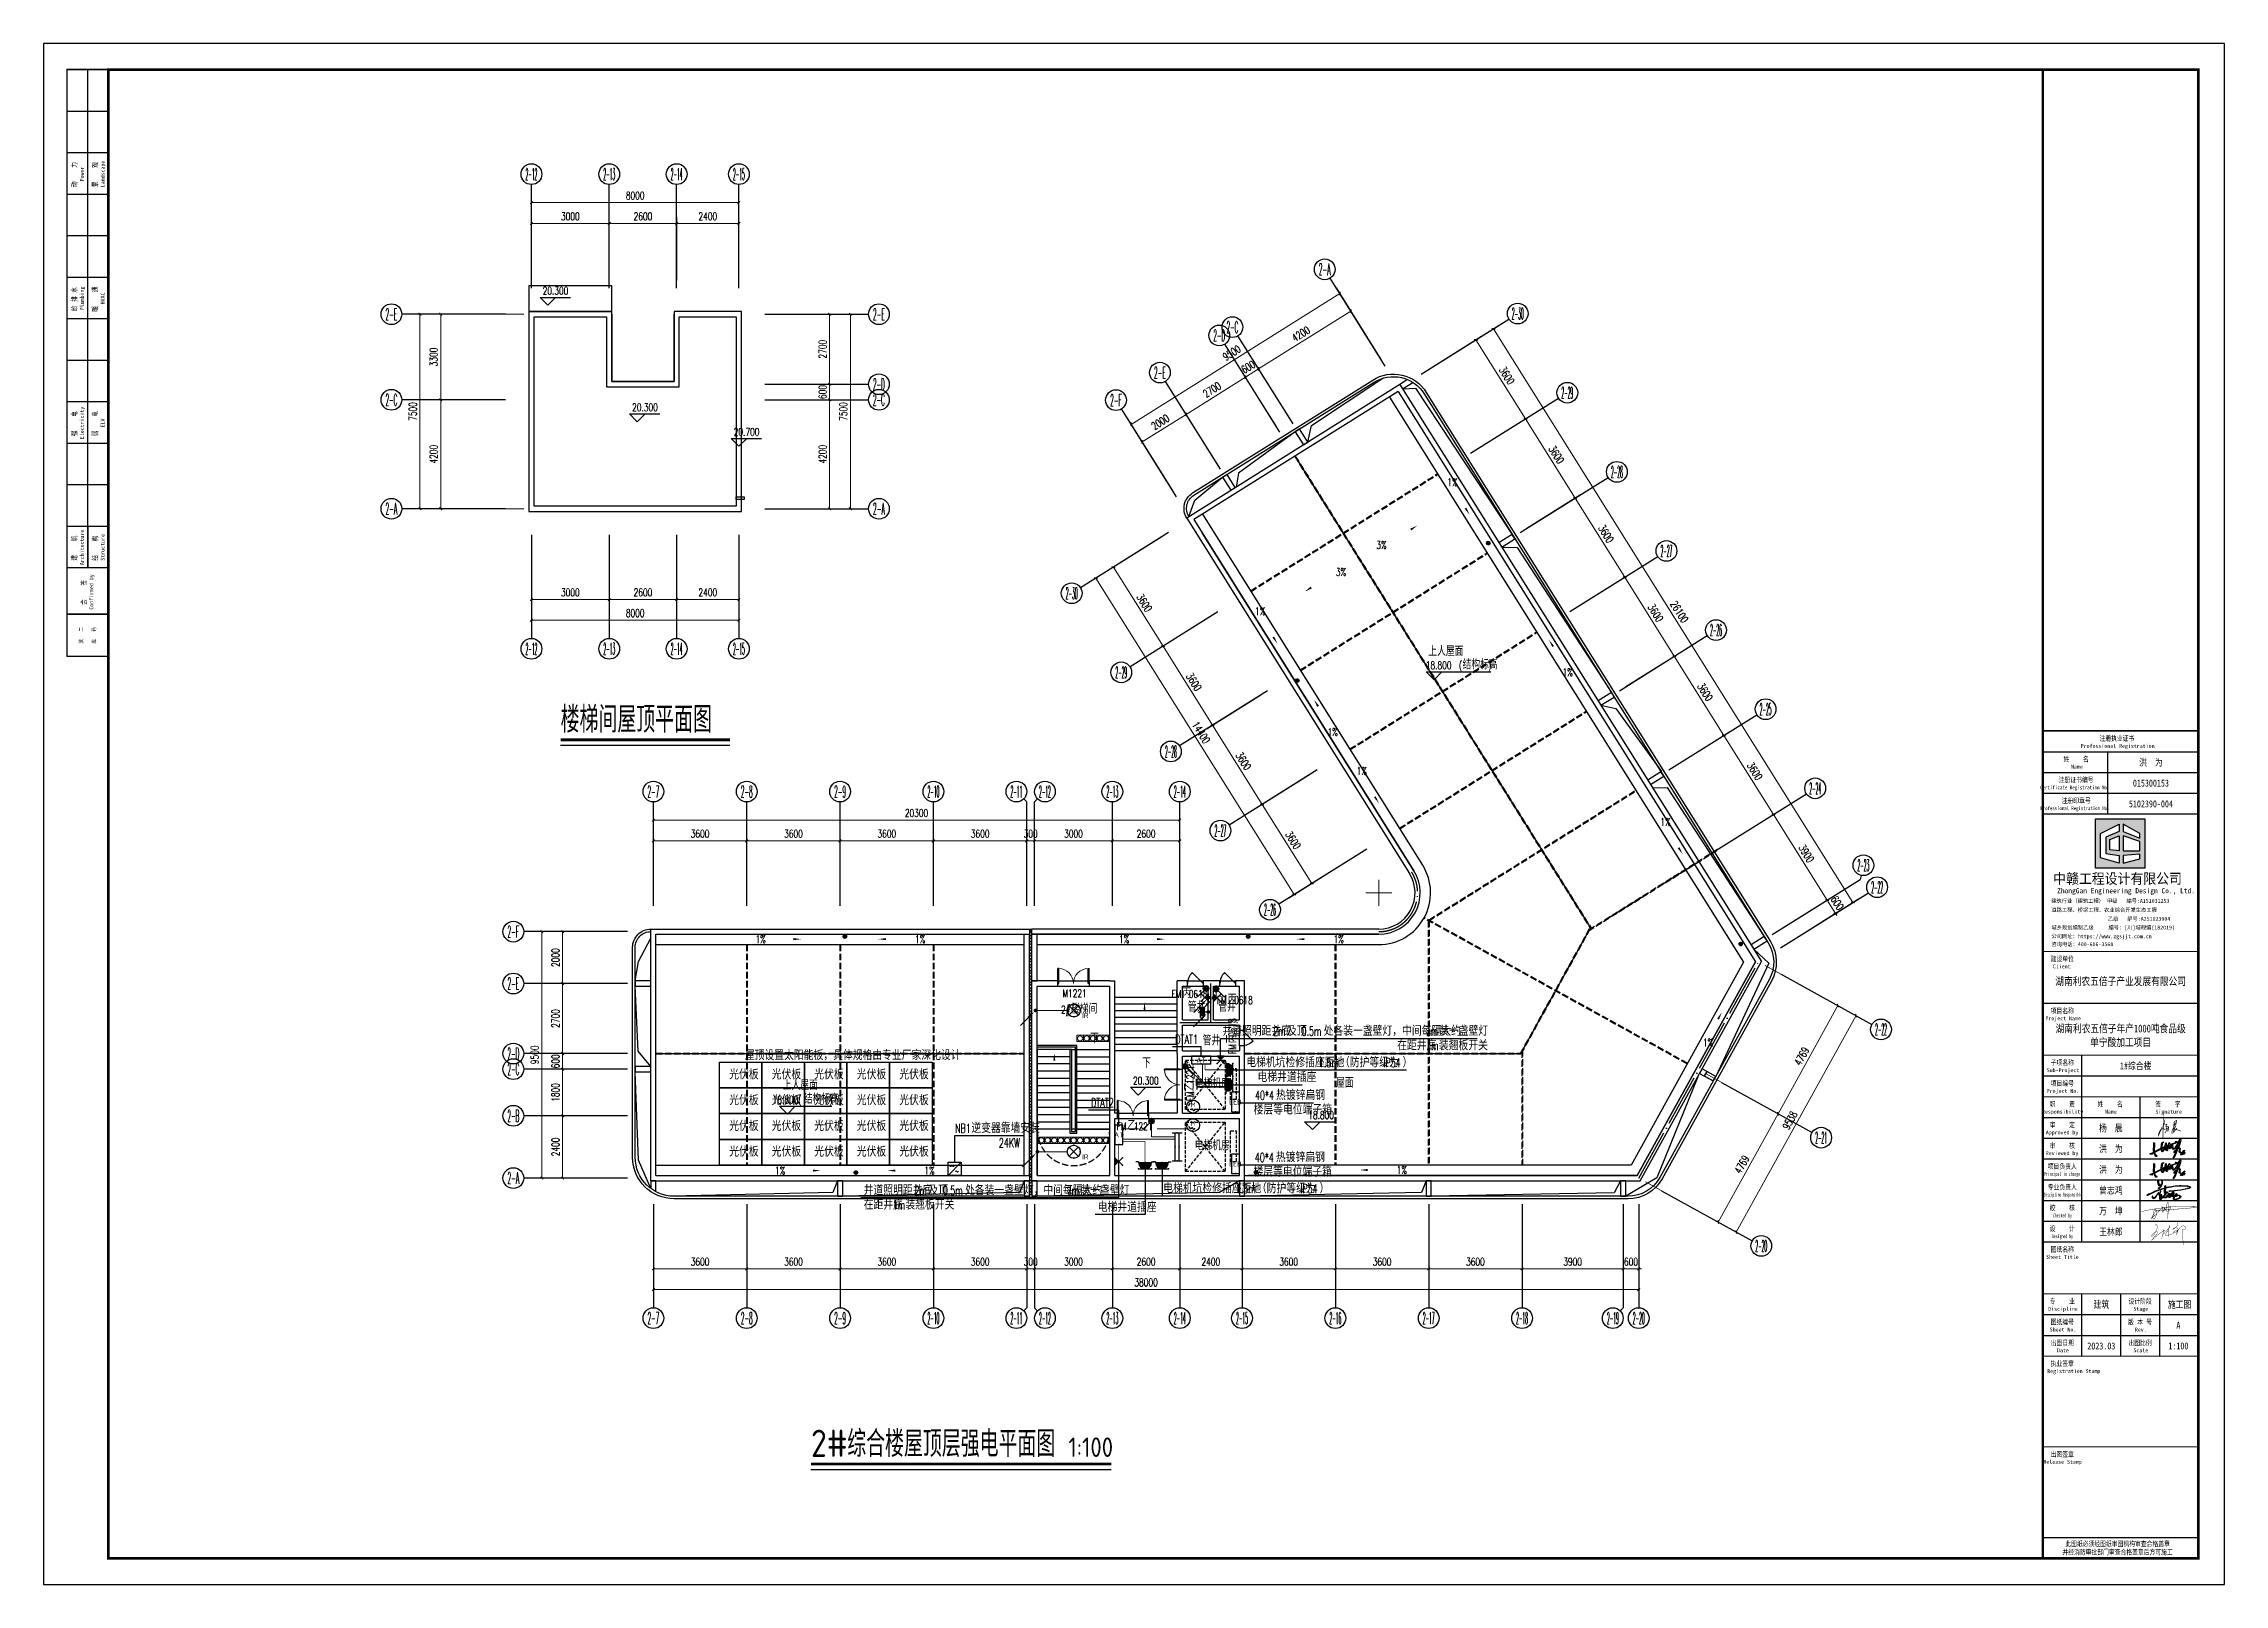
# Model space of a CAD drawing. Extents: x -9422388 to 15610651, y -1992469 to 953794.
# Drawn here: x 13156326 to 13240426, y -224770 to -165370 of the extents above; entities that cross this region are included whole.
import ezdxf
from ezdxf.enums import TextEntityAlignment as Align

# ---------------------------------------------------------------- set-up
doc = ezdxf.new("R2010")
doc.units = 0
doc.header["$LTSCALE"] = 1000
doc.linetypes.add('DASH', pattern=[0.35, 0.25, -0.1])
doc.linetypes.add('DOTE', pattern=[2.42, 2, -0.2, 0.02, -0.2])
for name, color, linetype in [('A-ANNO-IDEN', 3, 'Continuous'), ('A-ELEV-LIN-0.3', 30, 'Continuous'), ('A-ELEV-LIN-0.4', 40, 'Continuous'), ('A-FLOR-EVTR', 2, 'Continuous'), ('A-FLOR-GRND', 2, 'Continuous'), ('A-FLOR-OTHER1-ON', 253, 'Continuous'), ('A-FLOR-OUTL', 30, 'Continuous'), ('AXIS', 3, 'Continuous'), ('AXIS_TEXT', 7, 'Continuous'), ('DIM-插座', 3, 'Continuous'), ('DIM-照明', 3, 'Continuous'), ('DIM-箱柜', 3, 'Continuous'), ('DIM_ELEV', 3, 'Continuous'), ('DIM_SYMB', 3, 'Continuous'), ('DOTE', 1, 'Continuous'), ('EQUIP-动力', 3, 'Continuous'), ('EQUIP-插座', 3, 'Continuous'), ('EQUIP-照明', 3, 'Continuous'), ('EQUIP-箱柜', 3, 'Continuous'), ('LWIRE', 4, 'Continuous'), ('P-图框', 7, 'Continuous'), ('PUB_DIM', 3, 'Continuous'), ('PUB_TEXT', 7, 'Continuous'), ('PUB_TITLE', 4, 'Continuous'), ('STAIR', 2, 'Continuous'), ('TEL_LEAD', 3, 'Continuous'), ('TEL_TEXT', 7, 'Continuous'), ('WALL', 9, 'Continuous'), ('WALL-PARAPET', 6, 'Continuous'), ('WINDOW', 4, 'Continuous'), ('WINDOW_TEXT', 7, 'Continuous'), ('WIRE-动力', 2, 'Continuous'), ('WIRE-插座', 5, 'Continuous'), ('WIRE-照明', 1, 'Continuous'), ('中赣LOGO', 7, 'Continuous'), ('图框字', 3, 'Continuous'), ('接线', 1, 'Continuous'), ('曾志鸿签名', 154, 'Continuous')]:
    doc.layers.add(name, color=color, linetype=linetype)
doc.layers.add('建筑底图', color=8, linetype='Continuous', lineweight=5)
doc.styles.add('_TCH_AXIS', font='COMPLEX', dxfattribs={"bigfont": 'GBCBIG'})
doc.styles.add('_TCH_DIM', font='SIMPLEX', dxfattribs={"bigfont": 'GBCBIG'})
doc.styles.add('_TCH_DIM_T3', font='SIMPLEX', dxfattribs={"width": 0.705882, "bigfont": 'GBCBIG'})
doc.styles.add('_TCH_WINDOW', font='SIMPLEX', dxfattribs={"height": 3.5, "bigfont": 'GBCBIG'})
doc.styles.add('_TEL_ATTDEF', font='GBENOR', dxfattribs={"width": 0.8, "height": 3, "bigfont": 'GBCBIG'})
doc.styles.add('_TEL_DIM', font='SIMPLEX', dxfattribs={"width": 0.8, "height": 3.5, "bigfont": 'HZTXT'})
doc.styles.add('COMPLEX', font='COMPLEX')
doc.styles.get("Standard").update_dxf_attribs({"font": 'gbenor.shx', "bigfont": 'gbcbig.shx'})
doc.styles.add('STYLE-ARIAL', font='')
doc.styles.add('图签', font='', dxfattribs={"width": 0.66})
doc.styles.add('统一文字', font='', dxfattribs={"width": 0.8})
doc.styles.add('黑体', font='simhei.ttf')
doc.styles.get('STYLE-ARIAL').set_extended_font_data('NSimSun')
doc.styles.get('图签').set_extended_font_data('SimSun')
doc.styles.get('统一文字').set_extended_font_data('SimSun')
doc.dimstyles.new('_TCH_ARCH&&100', dxfattribs={"dimtxt": 297.5, "dimasz": 100, "dimexe": 250, "dimexo": 300, "dimgap": 126.25, "dimtad": 1, "dimdec": 0, "dimzin": 0, "dimdsep": 46, "dimtxsty": '_TCH_DIM_T3', "dimblk": 'ARCHTICK', "dimcen": 0.09, "dimclrt": 7, "dimazin": 2, "dimtfac": 1, "dimtdec": 0, "dimtix": 1, "dimtmove": 2, "dimatfit": 3, "dimfxl": 0, "dimtolj": 1, "dimtzin": 0, "dimarcsym": 0})
pattern_1 = [(45, (965061, 0), (-22.4506403, 22.4506403), []), (135, (965061, 0), (-22.4506403, -22.4506403), [])]

msp = doc.modelspace()

# ---------------------------------------------------------------- texts
at = {"layer": 'A-ANNO-IDEN', "color": 7}
for s, height, p in [('2#', 1050, (13185919.00101, -219855.9019)), ('综合楼屋顶层强电平面图', 1012.7659574, (13187319.00101, -219855.9019)), ('1:100', 750, (13195846.34143, -219855.9019))]:
    msp.add_text(s, height=height, dxfattribs=at).set_placement(p)
at = {"layer": 'DIM-插座', "color": 7, "style": '_TEL_DIM'}
for s, width, p in [('电梯机坑检修插座距地', 0.8, (13202707.97107, -204831.23761)), ('电梯井道插座', 0.8, (13203140.07868, -205400.98447)), ('1.5m', 0.64, (13205507.97107, -204831.23761)), ('（防护等级为', 0.8, (13206318.63774, -204831.23761)), ('IP54', 0.64, (13207998.63774, -204831.23761)), ('）', 0.8, (13208734.63774, -204831.23761)), ('电梯机坑检修插座距地', 0.8, (13199504.97107, -209688.23761)), ('1.5m', 0.64, (13202304.97107, -209688.23761)), ('（防护等级为', 0.8, (13203115.63774, -209688.23761)), ('IP54', 0.64, (13204795.63774, -209688.23761)), ('）', 0.8, (13205531.63774, -209688.23761)), ('电梯井道插座', 0.8, (13196979.23223, -210410.23761))]:
    msp.add_text(s, height=350, dxfattribs=dict(at, width=width)).set_placement(p)
at = {"layer": 'DIM-照明', "color": 7, "style": '_TEL_DIM'}
for s, width, p in [('井道照明距井底', 0.8, (13201784.41727, -203617.73761)), ('2m', 0.64, (13203744.41727, -203617.73761)), ('及顶', 0.8, (13204277.7506, -203617.73761)), ('0.5m', 0.64, (13204837.7506, -203617.73761)), ('处各装一盏壁灯，中间每隔大约', 0.8, (13205691.08393, -203617.73761)), ('7m', 0.64, (13209611.08393, -203617.73761)), ('装一盏壁灯', 0.8, (13210144.41727, -203617.73761)), ('在距井底', 0.8, (13208524.9317, -204177.73761)), ('1m', 0.64, (13209644.9317, -204177.73761)), ('装翘板开关', 0.8, (13210135.59837, -204177.73761)), ('井道照明距井底', 0.8, (13187951.73223, -209758.73761)), ('2m', 0.64, (13189911.73223, -209758.73761)), ('及顶', 0.8, (13190445.06556, -209758.73761)), ('0.5m', 0.64, (13191005.06556, -209758.73761)), ('处各装一盏壁灯，中间每隔大约', 0.8, (13191858.39889, -209758.73761)), ('7m', 0.64, (13195778.39889, -209758.73761)), ('装一盏壁灯', 0.8, (13196311.73223, -209758.73761)), ('在距井底', 0.8, (13187951.73223, -210318.73761)), ('1m', 0.64, (13189071.73223, -210318.73761)), ('装翘板开关', 0.8, (13189562.39889, -210318.73761))]:
    msp.add_text(s, height=350, dxfattribs=dict(at, width=width)).set_placement(p)
at = {"layer": 'DIM-箱柜', "color": 7, "style": '_TEL_DIM'}
for s, width, p in [('DTAT1', 0.64, (13199969.76831, -203935.86143)), ('DTAT2', 0.64, (13196721.84283, -206377.4813)), ('40*4', 0.64, (13203043.18367, -206094.23761)), ('热镀锌扁钢', 0.8, (13203853.85034, -206094.23761)), ('楼层等电位端子箱', 0.8, (13202989.59837, -206654.23761)), ('40*4', 0.64, (13203037.18367, -208488.23761)), ('热镀锌扁钢', 0.8, (13203847.85034, -208488.23761)), ('楼层等电位端子箱', 0.8, (13202983.59837, -209048.23761))]:
    msp.add_text(s, height=350, dxfattribs=dict(at, width=width)).set_placement(p)
at = {"layer": 'TEL_LEAD', "color": 7, "style": '_TEL_DIM'}
for s, width, p in [('NB1', 0.64, (13191474.22351, -207361.51814)), ('逆变器靠墙安装', 0.8, (13192103.55685, -207361.51814)), ('24KW', 0.64, (13193166.48598, -207921.51814))]:
    msp.add_text(s, height=350, dxfattribs=dict(at, width=width)).set_placement(p)
at = {"layer": 'TEL_TEXT', "style": '_TEL_DIM', "width": 0.8}
msp.add_text('屋顶设置太阳能板，具体规格由专业厂家深化设计', height=350, dxfattribs=at).set_placement((13183371.72972, -204555.01214))

# ---------------------------------------------------------------- blocks, each defined once
blk = doc.blocks.new('A$C00294823')
at = {"linetype": 'Continuous'}
h = blk.add_hatch(color=256, dxfattribs=at)
h.dxf.hatch_style = 1
h.paths.add_polyline_path([(219, 124), (206, 124), (206, 119), (151, 100), (150, 115), (146, 117), (140, 98), (129, 92), (125, 93), (125, 112), (122, 115), (120, 112), (114, 87), (91, 75), (93, 110), (98, 116), (103, 117), (107, 120), (97, 120), (94, 118), (88, 106), (86, 73), (35, 47), (32, 51), (33, 110), (35, 113), (31, 117), (29, 114), (28, 99), (27, 55), (29, 44), (19, 39), (2, 34), (0, 32), (1, 29), (17, 27), (18, 29), (12, 32), (30, 39), (39, 16), (43, 11), (49, 9), (51, 12), (48, 20), (40, 24), (35, 40), (38, 44), (87, 68), (88, 55), (91, 48), (95, 46), (97, 47), (105, 56), (114, 77), (118, 83), (121, 82), (122, 78), (122, 64), (124, 55), (128, 53), (133, 61), (141, 84), (142, 92), (145, 93), (147, 90), (149, 72), (152, 70), (156, 74), (162, 85), (166, 97), (169, 91), (169, 77), (172, 69), (178, 64), (186, 65), (195, 74), (214, 102), (220, 116), (225, 119), (226, 115), (223, 104), (211, 73), (191, 54), (183, 40), (184, 40), (203, 60), (204, 56), (191, 24), (179, 0), (182, 0), (192, 18), (212, 66), (218, 72), (224, 74), (228, 69), (224, 48), (230, 40), (242, 35), (235, 24), (237, 22), (246, 23), (259, 29), (267, 38), (267, 41), (265, 42), (254, 42), (267, 58), (261, 55), (247, 41), (238, 41), (229, 47), (229, 56), (232, 66), (232, 72), (225, 79), (218, 79), (228, 105), (236, 138), (235, 145), (233, 145)])
h.paths.add_polyline_path([(91, 63), (92, 70), (110, 79), (109, 72), (102, 59), (94, 51)], flags=16)
h.paths.add_polyline_path([(126, 68), (125, 86), (138, 90), (134, 74), (128, 62)], flags=16)
h.paths.add_polyline_path([(152, 82), (151, 96), (164, 99), (154, 80)], flags=16)
h.paths.add_polyline_path([(174, 76), (173, 95), (171, 102), (204, 114), (217, 116), (208, 99), (192, 77), (184, 69), (178, 69)], flags=16)
h.paths.add_polyline_path([(227, 125), (227, 128), (228, 126)], flags=16)
h.paths.add_polyline_path([(228, 127), (228, 129), (229, 128)], flags=16)
h.paths.add_polyline_path([(243, 28), (245, 32), (249, 36), (260, 36), (249, 28)], flags=16)
for points in [[(233, 145), (235, 145), (236, 138), (228, 105), (218, 79), (225, 79), (232, 72), (232, 66), (229, 56), (229, 47), (238, 41), (247, 41), (261, 55), (267, 58), (254, 42), (265, 42), (267, 41), (267, 38), (259, 29), (246, 23), (237, 22), (235, 24), (242, 35), (230, 40), (224, 48), (228, 69), (224, 74), (218, 72), (212, 66), (192, 18), (182, 0), (179, 0), (191, 24), (204, 56), (203, 60), (186, 42), (185, 39), (183, 40), (191, 54), (211, 73), (223, 104), (226, 115), (225, 119), (220, 116), (214, 102), (195, 74), (186, 65), (178, 64), (172, 69), (169, 77), (169, 91), (167, 95), (165, 94), (162, 85), (156, 74), (152, 70), (149, 72), (147, 90), (145, 93), (142, 92), (141, 84), (133, 61), (128, 53), (124, 55), (122, 64), (122, 78), (121, 82), (118, 83), (114, 77), (105, 56), (97, 47), (95, 46), (91, 48), (88, 55), (87, 65), (84, 67), (38, 44), (35, 40), (40, 24), (48, 20), (51, 12), (49, 9), (43, 11), (39, 16), (30, 39), (15, 33), (14, 31), (18, 29), (17, 27), (1, 29), (0, 32), (2, 34), (19, 39), (29, 44), (27, 55), (28, 99), (29, 114), (31, 117), (35, 113), (33, 110), (32, 51), (35, 47), (86, 73), (88, 106), (94, 118), (97, 120), (107, 120), (103, 117), (98, 116), (93, 110), (91, 77), (93, 76), (114, 87), (120, 112), (122, 115), (125, 112), (125, 93), (129, 92), (140, 98), (146, 117), (150, 115), (151, 103), (153, 101), (206, 119), (206, 122), (197, 123), (193, 125), (219, 124), (233, 145)], [(110, 77), (109, 78), (92, 70), (91, 63), (93, 54), (95, 52), (102, 59), (109, 72), (110, 77)], [(138, 89), (137, 90), (128, 87), (125, 83), (126, 68), (128, 62), (134, 74), (138, 89)], [(163, 98), (162, 99), (154, 97), (151, 93), (152, 82), (154, 80), (163, 98)], [(216, 115), (215, 116), (204, 114), (171, 102), (173, 95), (174, 76), (178, 69), (184, 69), (192, 77), (208, 99), (216, 115)], [(228, 126), (227, 128), (227, 125), (228, 126)], [(229, 128), (228, 129), (228, 127), (229, 128)], [(259, 35), (258, 36), (249, 36), (245, 32), (243, 28), (249, 28), (259, 35)]]:
    blk.add_lwpolyline(points, dxfattribs=at)
blk = doc.blocks.new('A$C80fbf071')
at = {"lineweight": 53, "const_width": 12.8}
for points in [[(-532, 240), (-518, 265), (-494, 268), (-474, 255), (-455, 230), (-450, 207), (-446, 162), (-452, 122), (-476, 56), (-516, -33), (-562, -108), (-597, -152), (-637, -180), (-662, -186), (-672, -176), (-662, -154), (-609, -85), (-555, -41), (-505, -10), (-467, 2), (-435, -17), (-435, -45), (-461, -87), (-536, -184), (-633, -300), (-652, -323), (-588, -275), (-429, -132), (-306, -41), (-226, 6), (-170, 22), (-185, 39), (-204, 67), (-230, -100), (-256, -196), (-247, -147), (-181, -69), (-95, 24), (-6, 119), (37, 179), (46, 215), (28, 229), (9, 181), (4, 98), (-4, -98), (1, -179), (5, -198), (-10, -132), (-91, -155), (-131, -148), (-132, -135), (-89, -39), (-56, 9), (-32, 24), (-6, 16), (-3, -134), (43, -119), (141, -91), (190, -82)], [(333, 369), (346, 318), (336, 235), (305, 184), (260, 152), (189, 103), (152, 80), (168, 115), (218, 140), (279, 146), (328, 127), (357, 103), (353, 67), (319, 13), (245, -32), (192, -50), (173, -38), (189, -10), (255, 39), (300, 58), (340, 50), (348, 24), (344, -11), (305, -98), (295, -111), (318, -27), (386, 91), (445, 166), (492, 203), (541, 221), (615, 207), (652, 157), (657, 123), (642, 98), (616, 81), (561, 68), (520, 75), (516, 75), (530, -31), (537, -229), (551, -407), (565, -468), (581, -521)]]:
    blk.add_lwpolyline(points, dxfattribs=at)
blk = doc.blocks.new('A$Ca6e7ed98')
at = {"layer": '图框字', "color": 0, "const_width": 15}
for points in [[(-901, -54), (-741, -17), (-568, 19), (-441, 40), (-356, 54), (-166, 80), (38, 108), (274, 128), (477, 141), (643, 146), (840, 144), (1015, 139), (1259, 133), (1270, 127), (1270, 121), (1255, 109), (732, 63), (633, 55), (87, 16), (-155, -2)], [(-219, -5), (-310, -3), (-354, 17), (-354, 17), (-311, -38), (-305, -117), (-342, -228), (-400, -331), (-414, -342), (-427, -340), (-445, -325), (-453, -306), (-457, -287), (-458, -260), (-457, -234), (-455, -202), (-451, -177), (-446, -145), (-438, -106), (-429, -74), (-420, -43), (-406, -4), (-395, 22), (-384, 41), (-378, 50), (-371, 52), (-362, 48), (-353, 35), (-355, -14), (-366, -53), (-378, -87), (-398, -130), (-426, -172), (-460, -226), (-480, -257), (-495, -278), (-505, -291), (-517, -307), (-517, -313), (-512, -313), (-448, -258), (-408, -223), (-379, -196), (-336, -161), (-293, -116), (-268, -87), (-245, -63), (-245, -63), (-212, -28), (-187, 1), (-170, 24), (-155, 38), (-132, 48), (-110, 54), (-79, 67), (-53, 81), (-60, 97), (-78, 104), (-94, 116), (-104, 131), (-101, 118), (-98, 102), (-95, 72), (-96, 26), (-96, -7), (-91, -46), (-87, -65), (-78, -76), (-67, -76), (-56, -59), (-47, -36), (-38, -2), (-16, 89), (-10, 112), (-7, 114), (-5, 112), (-4, 74), (-1, 34), (0, 0), (2, -6), (7, -9), (12, -7), (21, 27), (53, 62), (80, 91), (102, 113), (135, 135), (178, 151), (203, 154), (222, 147), (236, 131), (241, 110), (231, 79), (214, 50), (184, 9), (164, -12), (145, -29), (145, -29), (127, -42), (103, -51), (81, -49), (68, -40), (59, -22), (53, 32), (58, 100), (58, 100), (66, 150), (76, 202), (88, 252), (93, 267), (99, 283), (112, 299), (121, 301), (130, 296), (133, 278), (136, 240), (133, 87), (132, 38), (128, -66), (124, -166), (121, -260), (121, -308), (121, -308), (121, -308), (123, -336)], [(-219, -5), (-155, -2)]]:
    blk.add_lwpolyline(points, dxfattribs=at)
blk = doc.blocks.new('A$C9ec033b9')
at = {"const_width": 0.3}
for points in [[(-2.5, 0.1), (-2.1, 0.4), (-1.6, 1.4), (-1.8, 2.7), (-2, 3.1), (-2, 4), (-2.1, 2.1), (-2.3, 0.2), (-2.4, -5.6), (-2.3, -1.2), (-2.9, -1.2), (-3.7, -1.8), (-4.6, -4), (-4.6, -4.5), (-4.2, -3.7), (-3.8, -2.7), (-3.4, -1.9), (-2.9, -0.6), (-2.3, -0.2), (-2.3, -1.2), (-1.9, -1.4), (-1.6, -1.8)], [(-1.3, 0.8), (-0.6, 0.9), (-1.1, -0.1), (0, 0), (0.3, -0.3), (0.3, -1.3), (-0.1, -2.4), (-0.4, -2.1)], [(3, 1.4), (3.5, 1.6), (3.5, 1.4), (3.3, 1.1), (3, 0.7), (3.4, 1), (3.6, 1.1), (3.4, 0.8), (3.6, 0.8), (3, 0.3), (2.6, -0.1), (3.1, 0.4), (3.2, 0.5), (3, 0.2), (2.5, -0.9), (1.9, -2.3), (1.9, -3.6), (2.1, -3.6)], [(2.4, 1), (2.6, 0.5)], [(2.5, -1.5), (2.6, -1.3), (3.1, -0.8), (3.5, -0.2), (3.2, -1), (2.7, -1.8), (2.5, -2.7), (2.7, -3), (3.2, -2.3), (3.5, -1.7), (3.9, -1.1), (4.1, -1.2), (3.9, -1.6), (3.4, -1.9), (3.1, -1.9), (3.1, -1.6), (3.4, -1.6), (4, -1.6), (6.2, -2.4)], [(2.9, 1.2), (2.8, 1.9), (3.5, 2.5), (4.1, 2.8), (4.1, 2.3), (4.1, 1.6), (3.9, 1.2)], [(0.1, -0.4), (0.1, -0.7), (-0.6, -1.8), (-1.5, -3.3)], [(-0.5, -0.3), (-0.7, -0.9), (-1, -1.4), (-1, -1.6), (-0.6, -1.2)]]:
    blk.add_lwpolyline(points, dxfattribs=at)
blk = doc.blocks.new('中赣设计')
at = {"layer": '中赣LOGO'}
h = blk.add_hatch(color=256, dxfattribs=at)
h.dxf.hatch_style = 1
h.paths.add_polyline_path([(355563.01, 340.95), (355563.01, 319.81), (355584.16, 319.81), (355584.16, 340.95)])
h.paths.add_polyline_path([(355581.97, 334.69), (355581.97, 332.68), (355574.81, 335.58), (355574.81, 338.73)], flags=16)
h.paths.add_polyline_path([(355581.97, 331.28), (355581.97, 327.26), (355574.81, 327.26), (355574.81, 333.64)], flags=16)
h.paths.add_polyline_path([(355573.04, 335.58), (355567.39, 333.12), (355567.39, 326.13), (355573.08, 325.21), (355573.08, 321.94), (355565.12, 324.21), (355565.12, 334.7), (355573.04, 338.73)], flags=16)
h.paths.add_polyline_path([(355573.08, 333.64), (355573.08, 327.26), (355569.1, 327.7), (355569.1, 332.14)], flags=16)
h.paths.add_polyline_path([(355581.97, 325.85), (355581.97, 323.77), (355574.81, 321.94), (355574.81, 325.21)], flags=16)
blk.add_lwpolyline([(355563.01, 340.95), (355584.16, 340.95), (355584.16, 319.81), (355563.01, 319.81)], close=True, dxfattribs=at)
for points in [[(355573.04, 338.73), (355573.04, 335.58), (355567.39, 333.12), (355567.39, 326.13), (355573.08, 325.21), (355573.08, 321.94), (355565.12, 324.21), (355565.12, 334.7), (355573.04, 338.73)], [(355574.81, 338.73), (355574.81, 335.58), (355581.97, 332.68), (355581.97, 334.69), (355574.81, 338.73)], [(355573.08, 333.64), (355573.08, 327.26), (355569.1, 327.7), (355569.1, 332.14), (355573.08, 333.64)], [(355574.81, 333.64), (355574.81, 327.26), (355581.97, 327.26), (355581.97, 331.28), (355574.81, 333.64)], [(355574.81, 325.21), (355574.81, 321.94), (355581.97, 323.77), (355581.97, 325.85), (355574.81, 325.21)]]:
    blk.add_lwpolyline(points, dxfattribs=at)
blk = doc.blocks.new('A$C0910a4f4')
at = {"layer": '曾志鸿签名'}
h = blk.add_hatch(color=7, dxfattribs=at)
h.paths.add_polyline_path([(376, 80), (328, 72), (275, 63), (219, 54), (156, 40), (103, 25), (85, 23), (91, 75), (92, 103), (89, 112), (81, 114), (75, 114), (72, 110), (61, 76), (57, 64), (63, 65), (70, 80), (70, 61), (65, 35), (61, 18), (0, 0), (-54, -19), (-128, -43), (-210, -70), (-324, -113), (-417, -153), (-504, -193), (-534, -208), (-550, -215), (-538, -199), (-561, -211), (-582, -219), (-597, -232), (-612, -243), (-624, -252), (-625, -260), (-616, -269), (-606, -269), (-599, -267), (-580, -257), (-533, -234), (-459, -197), (-380, -158), (-303, -126), (-195, -88), (-124, -60), (-64, -41), (-34, -32), (18, -16), (60, -6), (55, -38), (48, -85), (44, -135), (42, -160), (41, -174), (51, -187), (56, -191), (70, -192), (86, -192), (96, -189), (74, -217), (43, -257), (22, -286), (-10, -330), (-24, -344), (-27, -350), (-31, -359), (-34, -361), (-37, -366), (-38, -372), (-41, -377), (-40, -380), (-38, -381), (-32, -381), (-29, -380), (-27, -376), (-25, -371), (-19, -367), (-16, -365), (-11, -358), (-6, -353), (-2, -349), (6, -351), (14, -353), (25, -355), (38, -359), (51, -364), (79, -369), (90, -369), (104, -370), (108, -368), (112, -362), (116, -354), (121, -343), (126, -327), (137, -307), (141, -303), (146, -305), (151, -309), (155, -315), (164, -323), (169, -329), (174, -333), (177, -335), (183, -335), (186, -330), (193, -322), (207, -311), (214, -306), (218, -300), (225, -285), (228, -275), (225, -268), (221, -268), (213, -273), (210, -278), (207, -286), (206, -291), (202, -297), (194, -301), (189, -294), (188, -288), (190, -278), (192, -267), (195, -258), (200, -247), (205, -235), (207, -230), (210, -222), (214, -217), (217, -212), (224, -208), (231, -205), (236, -204), (246, -210), (249, -213), (254, -218), (257, -222), (257, -226), (259, -242), (248, -255), (243, -278), (235, -293), (235, -301), (237, -334), (237, -344), (228, -339), (227, -345), (232, -357), (236, -362), (242, -362), (245, -354), (267, -315), (271, -303), (277, -287), (281, -270), (298, -236), (297, -257), (294, -274), (291, -293), (288, -308), (289, -316), (293, -324), (300, -326), (303, -326), (307, -320), (323, -284), (331, -254), (346, -214), (351, -201), (354, -191), (355, -188), (358, -181), (360, -179), (359, -185), (357, -189), (358, -193), (357, -196), (360, -199), (362, -202), (367, -205), (372, -205), (377, -204), (380, -202), (383, -197), (387, -195), (388, -198), (386, -202), (385, -205), (381, -212), (380, -217), (376, -220), (370, -222), (369, -226), (367, -233), (365, -236), (362, -239), (360, -245), (359, -251), (361, -256), (363, -260), (360, -271), (356, -280), (352, -288), (348, -296), (343, -303), (342, -310), (345, -315), (349, -318), (352, -320), (361, -319), (365, -317), (367, -314), (387, -303), (400, -297), (413, -292), (433, -286), (446, -283), (450, -283), (441, -293), (436, -301), (423, -317), (411, -334), (406, -342), (394, -373), (390, -396), (390, -406), (396, -418), (406, -425), (419, -430), (433, -434), (443, -435), (470, -433), (512, -423), (554, -412), (586, -401), (616, -388), (642, -376), (660, -356), (663, -347), (673, -329), (677, -315), (678, -310), (678, -306), (675, -300), (658, -284), (631, -269), (597, -259), (575, -256), (546, -252), (520, -255), (502, -258), (501, -252), (506, -234), (509, -210), (509, -202), (503, -199), (500, -205), (499, -213), (494, -216), (492, -217), (489, -220), (479, -242), (471, -260), (462, -260), (452, -263), (445, -264), (438, -266), (415, -270), (398, -276), (388, -279), (382, -281), (380, -279), (382, -274), (386, -266), (392, -249), (396, -234), (404, -217), (410, -201), (412, -191), (411, -185), (405, -179), (402, -177), (397, -176), (388, -177), (385, -177), (386, -173), (391, -156), (392, -147), (392, -142), (392, -134), (390, -132), (388, -130), (385, -128), (381, -127), (378, -127), (371, -133), (355, -158), (344, -178), (339, -187), (334, -193), (334, -190), (334, -187), (332, -185), (328, -182), (326, -181), (321, -180), (318, -181), (315, -183), (300, -201), (287, -220), (270, -253), (259, -284), (252, -306), (248, -308), (247, -305), (247, -301), (251, -288), (253, -276), (259, -260), (265, -251), (271, -234), (270, -219), (261, -208), (251, -199), (238, -193), (224, -195), (208, -202), (199, -209), (189, -231), (176, -287), (174, -301), (168, -305), (162, -302), (153, -289), (152, -284), (151, -277), (147, -274), (140, -275), (133, -278), (117, -298), (96, -329), (90, -345), (89, -352), (85, -356), (78, -355), (65, -347), (52, -339), (40, -332), (25, -332), (11, -334), (20, -320), (39, -287), (74, -248), (104, -217), (141, -187), (161, -167), (172, -151), (169, -147), (162, -144), (157, -144), (151, -147), (146, -147), (152, -141), (153, -135), (151, -130), (137, -132), (120, -135), (102, -135), (86, -134), (75, -128), (68, -118), (83, 6), (95, 9), (212, 36), (303, 52), (399, 67), (522, 81), (615, 90), (706, 91), (816, 89), (922, 78), (1008, 60), (1018, 55), (1024, 47), (1017, 38), (927, -3), (854, -21), (785, -35), (674, -54), (556, -73), (459, -87), (339, -100), (235, -104), (215, -106), (229, -112), (267, -111), (297, -109), (353, -108), (424, -100), (544, -85), (666, -67), (785, -45), (850, -32), (909, -20), (951, -11), (981, -3), (1013, 7), (1043, 27), (1053, 38), (1049, 51), (1041, 63), (1018, 73), (938, 95), (839, 104), (694, 111), (608, 107), (458, 94)])
h.paths.add_polyline_path([(547, -273), (554, -273), (586, -276), (597, -278), (622, -284), (637, -291), (645, -299), (650, -308), (652, -318), (644, -326), (633, -346), (614, -365), (595, -376), (562, -390), (475, -411), (430, -415), (416, -412), (412, -406), (411, -397), (411, -381), (412, -366), (414, -359), (423, -339), (432, -327), (435, -317), (448, -303), (457, -309), (466, -309), (472, -308), (478, -306), (486, -301), (491, -294), (501, -287), (507, -285), (506, -289), (499, -296), (489, -305), (481, -314), (479, -319), (484, -321), (492, -316), (502, -313), (519, -300), (533, -286)], flags=16)
h.paths.add_polyline_path([(135, -144), (137, -149), (130, -154), (123, -157), (106, -163), (88, -169), (76, -171), (66, -167), (65, -162), (62, -155), (66, -137), (70, -140), (74, -142), (80, -145), (92, -145), (109, -145), (117, -144), (126, -144)], flags=16)
h = blk.add_hatch(color=7, dxfattribs=at)
h.paths.add_polyline_path([(-51, 212), (-54, 195), (-60, 174), (-66, 156), (-76, 126), (-98, 90), (-113, 71), (-132, 50), (-151, 31), (-170, 16), (-183, 9), (-193, 1), (-198, -4), (-198, -7), (-191, -7), (-168, 3), (-151, 13), (-136, 24), (-105, 51), (-79, 77), (-66, 100), (-52, 131), (-41, 156), (-34, 179), (-29, 204), (-25, 226), (-25, 246), (-26, 265), (-29, 287), (-36, 304), (-41, 311), (-45, 314), (-49, 314), (-55, 312), (-55, 309), (-58, 309), (-62, 310), (-63, 307), (-62, 303), (-62, 300), (-60, 296), (-57, 295), (-54, 297), (-53, 292), (-51, 269), (-48, 255), (-48, 239), (-49, 224)])
h.paths.add_polyline_path([(-205, 235), (-201, 206), (-196, 178), (-188, 148), (-187, 137), (-177, 114), (-173, 104), (-167, 98), (-157, 95), (-151, 95), (-145, 100), (-135, 117), (-128, 142), (-125, 154), (-131, 156), (-133, 152), (-137, 142), (-146, 132), (-150, 123), (-155, 118), (-159, 118), (-162, 129), (-168, 152), (-177, 187), (-180, 231), (-180, 250), (-182, 274), (-188, 296), (-193, 301), (-199, 300), (-205, 299), (-210, 294), (-208, 277), (-206, 253)])
h = blk.add_hatch(color=7, dxfattribs=at)
h.paths.add_polyline_path([(-142, -399), (-138, -409), (-138, -432), (-137, -437), (-134, -440), (-125, -437), (-124, -433), (-125, -427), (-115, -421), (-105, -428), (-94, -430), (-81, -428), (-76, -419), (-73, -410), (-64, -384), (-51, -310), (-54, -273), (-56, -253), (-63, -247), (-75, -243), (-84, -249), (-90, -257), (-99, -269), (-107, -281), (-112, -292), (-116, -307), (-121, -320), (-125, -328), (-128, -318), (-128, -303), (-126, -286), (-123, -278), (-123, -262), (-122, -244), (-122, -231), (-121, -220), (-119, -191), (-116, -178), (-114, -170), (-104, -137), (-92, -118), (-90, -109), (-92, -99), (-100, -94), (-104, -92), (-110, -94), (-113, -104), (-116, -130), (-122, -156), (-129, -172), (-138, -194), (-145, -211), (-158, -225), (-165, -220), (-165, -210), (-168, -197), (-168, -187), (-167, -171), (-167, -157), (-173, -157), (-179, -159), (-188, -172), (-196, -180), (-211, -195), (-229, -225), (-255, -269), (-268, -286), (-274, -287), (-284, -302), (-301, -324), (-310, -331), (-317, -337), (-328, -348), (-340, -356), (-352, -364), (-369, -362), (-384, -358), (-392, -347), (-398, -334), (-402, -323), (-406, -315), (-409, -311), (-417, -306), (-422, -306), (-426, -323), (-422, -347), (-413, -363), (-408, -372), (-400, -377), (-369, -387), (-354, -384), (-338, -377), (-313, -361), (-304, -352), (-265, -303), (-249, -276), (-230, -243), (-220, -226), (-203, -201), (-193, -185), (-185, -179), (-185, -197), (-186, -210), (-186, -226), (-179, -235), (-174, -242), (-167, -248), (-158, -244), (-148, -233), (-142, -220), (-138, -218), (-143, -279), (-146, -324), (-145, -349), (-144, -379)])
h.paths.add_polyline_path([(-124, -406), (-116, -396), (-114, -405), (-117, -413), (-123, -414)], flags=16)
h.paths.add_polyline_path([(-117, -389), (-120, -378), (-117, -362), (-106, -310), (-87, -285), (-90, -298), (-96, -318), (-103, -342), (-111, -373)], flags=16)
h.paths.add_polyline_path([(-96, -390), (-86, -396), (-81, -399), (-89, -419), (-96, -419), (-106, -411)], flags=16)
h.paths.add_polyline_path([(-91, -367), (-93, -359), (-93, -349), (-88, -340), (-77, -328), (-77, -333), (-78, -344), (-80, -351), (-83, -365), (-85, -370)], flags=16)
h.paths.add_polyline_path([(-87, -316), (-88, -307), (-84, -291), (-77, -271), (-73, -277), (-72, -295), (-78, -311)], flags=16)
at = {"layer": '曾志鸿签名', "color": 7}
for points in [[(-538, -199), (-550, -215), (-534, -208), (-504, -193), (-417, -153), (-324, -113), (-210, -70), (-128, -43), (-54, -19), (0, 0), (61, 18), (65, 35), (70, 61), (70, 80), (63, 65), (57, 64), (61, 76), (72, 110), (75, 114), (81, 114), (89, 112), (92, 103), (91, 75), (85, 23), (103, 25), (156, 40), (219, 54), (275, 63), (328, 72), (376, 80), (458, 94), (608, 107), (694, 111), (839, 104), (938, 95), (1018, 73), (1041, 63), (1049, 51), (1053, 38), (1043, 27), (1013, 7), (981, -3), (951, -11), (909, -20), (850, -32), (785, -45), (666, -67), (544, -85), (424, -100), (353, -108), (297, -109), (267, -111), (229, -112), (215, -106), (235, -104), (339, -100), (459, -87), (556, -73), (674, -54), (785, -35), (854, -21), (927, -3), (1017, 38), (1024, 47), (1018, 55), (1008, 60), (922, 78), (816, 89), (706, 91), (615, 90), (522, 81), (399, 67), (303, 52), (212, 36), (95, 9), (83, 6), (68, -118), (75, -128), (86, -134), (102, -135), (120, -135), (137, -132), (151, -130), (151, -130), (153, -135), (152, -141), (146, -147), (151, -147), (157, -144), (162, -144), (169, -147), (172, -151), (161, -167), (141, -187), (104, -217), (74, -248), (39, -287), (20, -320), (11, -334), (25, -332), (40, -332), (52, -339), (65, -347), (78, -355), (85, -356), (89, -352), (90, -345), (96, -329), (117, -298), (133, -278), (140, -275), (147, -274), (151, -277), (152, -284), (153, -289), (162, -302), (168, -305), (174, -301), (176, -287), (189, -231), (199, -209), (208, -202), (224, -195), (238, -193), (251, -199), (261, -208), (270, -219), (271, -234), (265, -251), (259, -260)], [(-188, 296), (-182, 274), (-180, 250), (-180, 231), (-177, 187), (-168, 152), (-162, 129), (-159, 118), (-155, 118), (-150, 123), (-146, 132), (-137, 142), (-133, 152), (-131, 156), (-125, 154), (-128, 142), (-135, 117), (-145, 100), (-151, 95), (-157, 95), (-167, 98), (-173, 104), (-177, 114), (-187, 137), (-188, 148), (-196, 178), (-201, 206), (-205, 235), (-206, 253), (-208, 277), (-210, 294), (-205, 299), (-199, 300), (-193, 301), (-188, 296), (-188, 296)], [(-57, 295), (-54, 297), (-53, 292), (-51, 269), (-48, 255), (-48, 239), (-49, 224), (-51, 212), (-54, 195), (-60, 174), (-66, 156), (-76, 126), (-98, 90), (-113, 71), (-132, 50), (-151, 31), (-170, 16), (-183, 9), (-193, 1), (-198, -4), (-198, -7), (-191, -7), (-168, 3), (-151, 13), (-136, 24), (-105, 51), (-79, 77), (-66, 100), (-52, 131), (-41, 156), (-34, 179), (-29, 204), (-25, 226), (-25, 246), (-26, 265), (-29, 287), (-36, 304), (-41, 311), (-45, 314), (-49, 314), (-55, 312), (-55, 309), (-58, 309), (-62, 310), (-63, 307), (-62, 303), (-62, 300), (-60, 296), (-57, 295)], [(675, -300), (678, -306), (678, -310), (677, -315), (673, -329), (663, -347), (660, -356), (642, -376), (616, -388), (586, -401), (554, -412), (512, -423), (470, -433), (443, -435), (433, -434), (419, -430), (406, -425), (396, -418), (390, -406), (390, -396), (394, -373), (406, -342), (411, -334), (423, -317), (436, -301), (441, -293), (450, -283), (446, -283), (433, -286), (413, -292), (400, -297), (387, -303), (367, -314), (365, -317), (361, -319), (352, -320), (349, -318), (345, -315), (342, -310), (343, -303), (348, -296), (352, -288), (356, -280), (360, -271), (363, -260), (361, -256), (359, -251), (360, -245), (362, -239), (365, -236), (367, -233), (369, -226), (370, -222), (376, -220), (380, -217), (381, -212), (385, -205), (386, -202), (388, -198), (387, -195), (385, -196), (383, -198), (380, -202), (377, -204), (372, -205), (367, -205), (365, -204), (362, -202), (360, -199), (357, -196), (358, -193), (357, -189), (359, -185), (360, -179), (358, -181), (355, -188), (354, -191), (351, -201), (346, -214), (331, -254), (323, -284), (307, -320), (303, -326), (300, -326), (293, -324), (289, -316), (288, -308), (291, -293), (294, -274), (297, -257), (298, -236), (281, -270), (277, -287), (271, -303), (267, -315), (245, -354), (242, -362), (236, -362), (232, -357), (227, -345), (228, -339), (237, -344), (237, -334), (235, -301), (235, -293), (243, -278), (248, -255), (259, -242), (257, -226), (257, -222), (254, -218), (254, -218), (249, -213), (246, -210), (236, -204), (231, -205), (224, -208), (217, -212), (214, -217), (210, -222), (207, -230), (205, -235), (200, -247), (195, -258), (192, -267), (190, -278), (188, -288), (189, -294), (194, -301), (202, -297), (206, -291), (207, -286), (210, -278), (213, -273), (213, -273), (221, -268), (225, -268), (228, -275), (225, -285), (218, -300), (214, -306), (207, -311), (193, -322), (186, -330), (183, -335), (183, -335), (177, -335), (174, -333), (169, -329), (164, -323), (155, -315), (151, -309), (146, -305), (141, -303), (137, -307), (126, -327), (121, -343), (116, -354), (112, -362), (108, -368), (104, -370), (90, -369), (79, -369), (51, -364), (38, -359), (25, -355), (14, -353), (6, -351), (0, -350), (-3, -350), (-6, -353), (-11, -358), (-16, -365), (-19, -367), (-25, -371), (-27, -376), (-29, -380), (-32, -381), (-38, -381), (-40, -380), (-41, -377), (-38, -372), (-37, -366), (-34, -361), (-31, -359), (-27, -350), (-24, -344), (-10, -330), (22, -286), (43, -257), (74, -217), (96, -189), (86, -192), (70, -192), (56, -191), (51, -187), (41, -174), (42, -160), (44, -135), (48, -85), (55, -38), (60, -6), (60, -6), (18, -16), (-34, -32), (-64, -41), (-124, -60), (-195, -88), (-303, -126), (-380, -158), (-459, -197), (-533, -234), (-580, -257), (-599, -267), (-606, -269), (-616, -269), (-625, -260), (-624, -252), (-612, -243), (-597, -232), (-582, -219), (-561, -211), (-538, -199)], [(-422, -306), (-426, -323), (-422, -347), (-413, -363), (-408, -372), (-400, -377), (-369, -387), (-354, -384), (-338, -377), (-313, -361), (-304, -352), (-265, -303), (-249, -276), (-230, -243), (-220, -226), (-203, -201), (-195, -188), (-191, -184), (-185, -179), (-185, -197), (-186, -210), (-186, -226), (-179, -235), (-174, -242), (-167, -248), (-158, -244), (-148, -233), (-142, -220), (-138, -218), (-143, -279), (-146, -324)], [(-146, -324), (-145, -349), (-144, -379), (-142, -399), (-138, -409), (-138, -409), (-138, -432), (-137, -437), (-134, -440), (-125, -437), (-124, -433), (-125, -427), (-119, -423), (-111, -424), (-105, -428), (-94, -430), (-81, -428), (-76, -419), (-73, -410), (-64, -384), (-51, -310), (-54, -273), (-56, -253), (-63, -247), (-75, -243), (-84, -249), (-90, -257), (-99, -269), (-107, -281), (-112, -292), (-116, -307), (-121, -320), (-125, -328), (-125, -328), (-128, -318), (-128, -303), (-126, -286), (-123, -278), (-123, -262), (-122, -244), (-122, -231), (-121, -220), (-119, -191), (-116, -178), (-114, -170), (-104, -137), (-92, -118), (-90, -109), (-92, -99), (-100, -94), (-104, -92), (-110, -94), (-113, -104), (-116, -130), (-122, -156), (-129, -172), (-138, -194), (-145, -211), (-158, -225), (-158, -225), (-165, -220), (-165, -210), (-168, -197), (-168, -187), (-167, -171), (-167, -162), (-167, -157), (-173, -157), (-179, -159), (-179, -159), (-188, -172), (-196, -180), (-211, -195), (-229, -225), (-255, -269), (-268, -286), (-274, -287), (-284, -302), (-301, -324), (-310, -331), (-317, -337), (-328, -348), (-340, -356), (-349, -362), (-357, -364), (-369, -362), (-384, -358), (-392, -347), (-396, -338), (-400, -329), (-402, -323), (-406, -315), (-409, -311), (-417, -306), (-422, -306)], [(-119, -399), (-124, -406), (-123, -411), (-122, -414), (-117, -413), (-114, -406), (-114, -403), (-115, -400), (-119, -399)], [(-106, -310), (-117, -362), (-120, -378), (-117, -389), (-111, -373), (-103, -342), (-96, -318), (-90, -298), (-87, -285), (-106, -310)], [(-96, -390), (-104, -406), (-105, -412), (-96, -419), (-89, -419), (-81, -399), (-86, -396), (-96, -390)], [(-93, -349), (-93, -359), (-91, -367), (-85, -370), (-83, -365), (-80, -351), (-78, -344), (-77, -333), (-77, -328), (-88, -340), (-93, -349)], [(-77, -271), (-84, -291), (-88, -307), (-87, -316), (-78, -311), (-72, -295), (-73, -277), (-77, -271)], [(66, -137), (62, -155), (65, -162), (66, -167), (76, -171), (88, -169), (106, -163), (123, -157), (130, -154), (137, -149), (135, -144), (126, -144), (117, -144), (109, -145), (92, -145), (80, -145), (74, -142), (70, -140), (66, -137)], [(259, -260), (253, -276), (251, -288), (247, -301), (247, -305), (248, -308), (252, -306), (259, -284), (270, -253), (287, -220), (300, -201), (315, -183), (318, -181), (321, -180), (326, -181), (328, -182), (332, -185), (334, -187), (334, -190), (334, -193), (339, -187), (344, -178), (355, -158), (371, -133), (378, -127), (381, -127), (385, -128), (388, -130), (390, -132), (392, -134), (392, -142), (392, -147), (391, -156), (386, -173), (385, -177), (388, -177), (397, -176), (402, -177), (405, -179), (411, -185), (412, -191), (410, -201), (404, -217), (396, -234), (392, -249), (386, -266), (382, -274), (380, -279), (382, -281), (388, -279), (398, -276), (415, -270), (438, -266), (445, -264), (452, -263), (462, -260), (468, -260), (471, -260), (479, -242), (489, -220), (492, -217), (494, -216), (499, -213), (500, -205), (503, -199), (509, -202), (509, -210), (506, -234), (501, -252), (502, -258), (520, -255), (546, -252), (575, -256), (597, -259), (631, -269), (658, -284), (675, -300)], [(448, -303), (435, -317), (432, -327), (423, -339), (414, -359), (412, -366), (411, -381), (411, -397), (412, -406), (416, -412), (430, -415), (475, -411), (562, -390), (595, -376), (614, -365), (633, -346), (644, -326), (652, -318), (650, -308), (645, -299), (637, -291), (622, -284), (597, -278), (586, -276), (554, -273), (547, -273), (533, -286), (519, -300), (502, -313), (492, -316), (484, -321), (479, -319), (481, -314), (489, -305), (499, -296), (506, -289), (507, -285), (501, -287), (491, -294), (486, -301), (478, -306), (472, -308), (466, -309), (457, -309), (448, -303), (448, -303)]]:
    blk.add_lwpolyline(points, dxfattribs=at)
blk = doc.blocks.new('TQ-A2')
at = {"layer": 'P-图框'}
for p, q in [((-6000, 31100), (0, 31100)), ((-6000, 30300), (0, 30300)), ((-3500, 28700), (-3500, 31100)), ((-6000, 29500), (0, 29500)), ((-4500, 12200), (-4500, 19400)), ((-6000, 18600), (0, 18600)), ((-2250, 12200), (-2250, 17800)), ((-6000, 17000), (0, 17000)), ((-6000, 16200), (0, 16200)), ((-6000, 15400), (0, 15400)), ((-6000, 14600), (0, 14600)), ((-6000, 13800), (0, 13800)), ((-6000, 13000), (0, 13000)), ((-4500, 7800), (-4500, 10200)), ((-3000, 10200), (-3000, 7800)), ((-1500, 10200), (-1500, 7800)), ((-6000, 9400), (0, 9400)), ((-6000, 8600), (0, 8600))]:
    blk.add_line(p, q, dxfattribs=at)
for points, const_width in [([(-6000, 57400), (-6000, 0)], 80), ([(-6000, 31900), (0, 31900)], 40)]:
    blk.add_lwpolyline(points, dxfattribs=dict(at, const_width=const_width))
blk.add_lwpolyline([(-6000, 31900), (-6000, 0), (0, 0), (0, 31900)], close=True, dxfattribs=at)
at = {"layer": 'P-图框', "linetype": 'Continuous', "const_width": 40}
for points in [[(-6000, 28700), (0, 28700)], [(-6000, 23400), (0, 23400)], [(-6000, 21400), (0, 21400)], [(-6000, 19400), (0, 19400)], [(-6000, 17800), (0, 17800)], [(-6000, 12200), (0, 12200)], [(-6000, 10200), (0, 10200)], [(-6000, 7800), (0, 7800)], [(-6000, 4300), (0, 4300)], [(-6000, 800), (0, 800)]]:
    blk.add_lwpolyline(points, dxfattribs=at)
at = {"xscale": 5, "yscale": 5, "zscale": 5}
for p in [(-1864, 15447), (-1864, 14647)]:
    blk.add_blockref('A$C00294823', p, dxfattribs=at)
at = {"layer": 'P-图框', "xscale": 81, "yscale": 81, "zscale": 81}
blk.add_blockref('A$C9ec033b9', (-1173, 16665), dxfattribs=at)
at = {"layer": 'P-图框'}
for name, p in [('A$C0910a4f4', (-1357, 14267)), ('A$Ca6e7ed98', (-1300, 13425)), ('A$C80fbf071', (-1143, 12603))]:
    blk.add_blockref(name, p, dxfattribs=at)
at = {"layer": '中赣LOGO', "xscale": 90, "yscale": 90, "zscale": 90}
blk.add_blockref('中赣设计', (-32004636, -2173), dxfattribs=at)
at = {"layer": 'P-图框'}
for s, height, style, width, p in [('Professional Registration', 150, 'STYLE-ARIAL', 0.97, (-3117, 31323)), ('注册执业证书', 200, '图签', 0.8, (-3145, 31616)), ('姓    名', 200, '图签', 0.8, (-4717, 30816)), ('Name', 150, 'STYLE-ARIAL', 0.97, (-4689, 30523)), ('Certificate Registration No. ', 150, 'STYLE-ARIAL', 0.78, (-4722, 29723)), ('注册证书编号', 200, '图签', 0.8, (-4717, 30016)), ('Professional Registration No.', 150, 'STYLE-ARIAL', 0.75, (-4763, 28923)), ('注册印章号', 200, '图签', 0.8, (-4717, 29216)), ('建设单位', 200, '图签', 0.8, (-5251, 23116)), ('Client', 150, 'STYLE-ARIAL', 0.97, (-5273, 22823)), ('项目名称', 200, '图签', 0.8, (-5251, 21116)), ('Project Name', 150, 'STYLE-ARIAL', 0.97, (-5218, 20823)), ('Sub-Project', 150, 'STYLE-ARIAL', 0.97, (-5224, 18823)), ('子项名称', 200, '图签', 0.8, (-5251, 19116)), ('Project No.', 150, 'STYLE-ARIAL', 0.97, (-5224, 18023)), ('项目编号', 200, '图签', 0.8, (-5251, 18316)), ('Responsibility', 150, 'STYLE-ARIAL', 0.97, (-5238, 17223)), ('职    责', 200, '图签', 0.8, (-5251, 17516)), ('审    定', 200, '图签', 0.8, (-5251, 16716)), ('姓    名', 200, '图签', 0.8, (-3405, 17516)), ('Name', 150, 'STYLE-ARIAL', 0.97, (-3378, 17223)), ('签    字', 200, '图签', 0.8, (-1175, 17516)), ('Signature', 150, 'STYLE-ARIAL', 0.97, (-1147, 17223)), ('Approved by', 150, 'STYLE-ARIAL', 0.97, (-5259, 16423)), ('审    核', 200, '图签', 0.8, (-5251, 15916)), ('项目负责人', 200, '图签', 0.8, (-5251, 15116)), ('Reviewed by', 150, 'STYLE-ARIAL', 0.97, (-5259, 15623)), ('Principal in charge', 150, 'STYLE-ARIAL', 0.6, (-5256, 14823)), ('专业负责人', 200, '图签', 0.8, (-5251, 14316)), ('Discipline Responsible', 150, 'STYLE-ARIAL', 0.55, (-5224, 14023)), ('校    核', 200, '图签', 0.8, (-5251, 13516)), ('设    计', 200, '图签', 0.8, (-5251, 12716)), ('Checked by', 150, 'STYLE-ARIAL', 0.6, (-5244, 13223)), ('图纸名称', 200, '图签', 0.8, (-5251, 11916)), ('Designed by', 150, 'STYLE-ARIAL', 0.6, (-5244, 12423)), ('Sheet Title', 150, 'STYLE-ARIAL', 0.97, (-5247, 11623)), ('Discipline', 150, 'STYLE-ARIAL', 0.97, (-5224, 9623)), ('专    业', 200, '图签', 0.8, (-5251, 9916)), ('设计阶段', 200, '图签', 0.8, (-2251, 9916)), ('Stage', 150, 'STYLE-ARIAL', 0.97, (-2224, 9623)), ('图纸编号', 200, '图签', 0.8, (-5251, 9116)), ('出图日期', 200, '图签', 0.8, (-5251, 8316)), ('Sheet No.', 150, 'STYLE-ARIAL', 0.97, (-5224, 8823)), ('版 本 号', 200, '图签', 0.8, (-2251, 9116)), ('出图比例', 200, '图签', 0.8, (-2251, 8316)), ('Rev.', 150, 'STYLE-ARIAL', 0.97, (-2224, 8823)), ('执业签章', 200, '图签', 0.8, (-5251, 7516)), ('Date', 150, 'STYLE-ARIAL', 0.97, (-5224, 8023)), ('Scale', 150, 'STYLE-ARIAL', 0.97, (-2224, 8023)), ('Registration Stamp', 150, 'STYLE-ARIAL', 0.97, (-4808, 7223)), ('Release Stamp', 150, 'STYLE-ARIAL', 0.97, (-5240, 3723)), ('出图签章', 200, '图签', 0.8, (-5251, 4016)), ('并经消防审批部门审查合格盖章后方可施工', 200, '图签', 0.8, (-3119, 246)), ('此图纸必须经图纸审图机构审查合格盖章', 200, '图签', 0.8, (-3119, 568))]:
    blk.add_text(s, height=height, dxfattribs=dict(at, style=style, width=width)).set_placement(p, align=Align.MIDDLE_CENTER)
at = {"layer": 'P-图框', "color": 6, "style": '图签', "width": 0.8}
for s, height, p in [('洪  为', 270, (-1832, 30692)), ('015300153', 270, (-1832, 29892)), ('5102390-004', 270, (-1832, 29092)), ('湖南利农五倍子产业发展有限公司', 300, (-3001, 22249)), ('湖南利农五倍子年产1000吨食品级', 300, (-3001, 20430)), ('单宁酸加工项目', 300, (-3001, 19898)), ('1#综合楼', 270, (-2419, 18992)), ('杨  晨', 270, (-3378, 16592)), ('洪  为', 270, (-3378, 15792)), ('洪  为', 270, (-3378, 14992)), ('曾志鸿', 270, (-3378, 14192)), ('万  坤', 270, (-3378, 13392)), ('王林郎', 270, (-3378, 12592)), ('建筑', 270, (-3741, 9792)), ('施工图', 270, (-728, 9792)), ('A', 270, (-775, 8992)), ('2023.03', 270, (-3745, 8192)), ('1:100', 270, (-775, 8192))]:
    blk.add_text(s, height=height, dxfattribs=at).set_placement(p, align=Align.MIDDLE_CENTER)
at = {"layer": 'P-图框'}
for s, height, style, width, p in [('中赣工程设计有限公司', 400, '黑体', 0.91, (-5602, 26009)), ('建筑行业（建筑工程） 甲级   编号:A151031253', 150, 'STYLE-ARIAL', 0.97, (-5680, 25275)), ('ZhongGan Engineering Design Co., Ltd.', 200, 'STYLE-ARIAL', 0.88, (-5450, 25643)), ('道路工程、桥梁工程、农业综合开发生态工程', 150, 'STYLE-ARIAL', 0.97, (-5675, 24929)), ('城乡规划编制乙级     编号：[川]城规编(182019)', 150, 'STYLE-ARIAL', 0.97, (-5670, 24248)), ('乙级   编号:A251023904', 150, 'STYLE-ARIAL', 0.97, (-3495, 24583)), ('咨询电话：400-606-3568', 150, 'STYLE-ARIAL', 0.97, (-5670, 23606)), ('公司网址：https://www.zgsjjt.com.cn', 150, 'STYLE-ARIAL', 0.97, (-5670, 23911))]:
    blk.add_text(s, height=height, dxfattribs=dict(at, style=style, width=width)).set_placement(p)
blk = doc.blocks.new('中恒会签栏')
for p, q in [((-800, -19200), (-800, 0)), ((-1600, -1600), (0, -1600)), ((-1600, -3200), (0, -3200)), ((-1600, -4800), (0, -4800)), ((-1600, -6400), (0, -6400)), ((-1600, -8000), (0, -8000)), ((-1600, -9600), (0, -9600)), ((-1600, -11200), (0, -11200)), ((-1600, -12800), (0, -12800)), ((-1600, -14400), (0, -14400)), ((-1600, -16000), (0, -16000)), ((-1600, -17600), (0, -17600)), ((-800, -17600), (-800, -19200)), ((-1600, -19200), (0, -19200)), ((-1600, -21000), (-1600, -22626)), ((-5, -22626), (-1600, -22626))]:
    blk.add_line(p, q)
at = {"const_width": 60}
blk.add_lwpolyline([(0, -21000), (-1600, -21000), (-1600, 0), (0, 0)], dxfattribs=at)
for s, height, style, width, p in [('动    力', 200, '图签', 0.8, (-1316, -4051)), ('Power', 150, 'STYLE-ARIAL', 0.97, (-1023, -4024)), ('景    观', 200, '图签', 0.8, (-516, -4051)), ('Landscape', 150, 'STYLE-ARIAL', 0.97, (-223, -4024)), ('给 排 水', 200, '图签', 0.8, (-1316, -8851)), ('Plumbing', 150, 'STYLE-ARIAL', 0.97, (-1023, -8824)), ('暖    通', 200, '图签', 0.8, (-516, -8851)), ('HVAC', 150, 'STYLE-ARIAL', 0.97, (-223, -8824)), ('强    电', 200, '图签', 0.8, (-1316, -13651)), ('Electricity', 150, 'STYLE-ARIAL', 0.97, (-1023, -13624)), ('弱    电', 200, '图签', 0.8, (-516, -13651)), ('ELV', 150, 'STYLE-ARIAL', 0.97, (-223, -13624)), ('建    筑', 200, '图签', 0.8, (-1316, -18451)), ('Architecture', 150, 'STYLE-ARIAL', 0.97, (-1023, -18424)), ('结    构', 200, '图签', 0.8, (-516, -18451)), ('Structure', 150, 'STYLE-ARIAL', 0.97, (-223, -18424)), ('会    签', 200, '图签', 0.8, (-953, -20157)), ('Confirmed by', 150, 'STYLE-ARIAL', 0.97, (-660, -20142))]:
    blk.add_text(s, height=height, rotation=90, dxfattribs=dict(style=style, width=width)).set_placement(p, align=Align.MIDDLE_CENTER)
at = {"insert": (-803, -21813), "char_height": 150, "width": 1625.8, "attachment_point": 5, "rotation": 90, "style": '统一文字'}
blk.add_mtext('{\\fNSimSun|b0|i0|c134|p49;放   二\\P\\P维   码}', dxfattribs=at)
blk = doc.blocks.new('_ArchTick')
at = {"color": 0, "linetype": 'ByBlock', "const_width": 0.4}
blk.add_lwpolyline([(-0.5, -0.5), (0.5, 0.5)], dxfattribs=at)
blk = doc.blocks.new('*D751')
at = {"layer": 'Defpoints', "color": 0, "transparency": 16777216}
for p in [(2140239, -399502), (2143302, -401197), (2137930, -403675)]:
    blk.add_point(p, dxfattribs=at)
at = {"layer": 'PUB_DIM', "color": 0, "lineweight": -2, "transparency": 16777216}
for p, q in [((2140502, -399647), (2143520, -401318)), ((2140993, -405369), (2143302, -401197)), ((2138193, -403820), (2141211, -405491))]:
    blk.add_line(p, q, dxfattribs=at)
at = {"layer": 'PUB_DIM', "color": 0, "lineweight": -2, "transparency": 16777216, "xscale": 100, "yscale": 100, "zscale": 100}
for p, rotation in [((2143302, -401197), 61.03914883823311), ((2140993, -405369), 241.0391488382331)]:
    blk.add_blockref('_ArchTick', p, dxfattribs=dict(at, rotation=rotation))
at = {"layer": 'PUB_DIM', "color": 7, "transparency": 16777216, "insert": (2141907, -403150), "char_height": 297.5, "attachment_point": 5, "rotation": 61.03915, "style": '_TCH_DIM_T3'}
blk.add_mtext('\\A1;4769', dxfattribs=at)
blk = doc.blocks.new('*D752')
at = {"layer": 'Defpoints', "color": 0, "transparency": 16777216}
for p in [(2142549, -395329), (2145611, -397024), (2140239, -399502)]:
    blk.add_point(p, dxfattribs=at)
at = {"layer": 'PUB_DIM', "color": 0, "lineweight": -2, "transparency": 16777216}
for p, q in [((2142811, -395475), (2145830, -397145)), ((2143302, -401197), (2145611, -397024)), ((2140502, -399647), (2143520, -401318))]:
    blk.add_line(p, q, dxfattribs=at)
at = {"layer": 'PUB_DIM', "color": 0, "lineweight": -2, "transparency": 16777216, "xscale": 100, "yscale": 100, "zscale": 100}
for p, rotation in [((2145611, -397024), 61.03914883822983), ((2143302, -401197), 241.0391488382298)]:
    blk.add_blockref('_ArchTick', p, dxfattribs=dict(at, rotation=rotation))
at = {"layer": 'PUB_DIM', "color": 7, "transparency": 16777216, "insert": (2144216, -398977), "char_height": 297.5, "attachment_point": 5, "rotation": 61.03915, "style": '_TCH_DIM_T3'}
blk.add_mtext('\\A1;4769', dxfattribs=at)
blk = doc.blocks.new('*D753')
at = {"layer": 'Defpoints', "color": 0, "transparency": 16777216}
for p in [(2142549, -395329), (2146311, -397412), (2137930, -403675)]:
    blk.add_point(p, dxfattribs=at)
at = {"layer": 'PUB_DIM', "color": 0, "lineweight": -2, "transparency": 16777216}
for p, q in [((2142811, -395475), (2146530, -397533)), ((2141692, -405757), (2146311, -397412)), ((2138193, -403820), (2141911, -405878))]:
    blk.add_line(p, q, dxfattribs=at)
at = {"layer": 'PUB_DIM', "color": 0, "lineweight": -2, "transparency": 16777216, "xscale": 100, "yscale": 100, "zscale": 100}
for p, rotation in [((2146311, -397412), 61.03914883811161), ((2141692, -405757), 241.0391488381117)]:
    blk.add_blockref('_ArchTick', p, dxfattribs=dict(at, rotation=rotation))
at = {"layer": 'PUB_DIM', "color": 7, "transparency": 16777216, "insert": (2143761, -401451), "char_height": 297.5, "attachment_point": 5, "rotation": 61.03915, "style": '_TCH_DIM_T3'}
blk.add_mtext('\\A1;9538', dxfattribs=at)
blk = doc.blocks.new('*D754')
at = {"layer": 'AXIS', "color": 0, "lineweight": -2, "transparency": 16777216}
for p, q in [((2099930, -404975), (2099930, -408225)), ((2137930, -404975), (2137930, -408225)), ((2099930, -407975), (2137930, -407975))]:
    blk.add_line(p, q, dxfattribs=at)
at = {"layer": 'Defpoints', "color": 0, "transparency": 16777216}
for p in [(2099930, -404675), (2137930, -404675), (2137930, -407975)]:
    blk.add_point(p, dxfattribs=at)
at = {"layer": 'AXIS', "color": 0, "lineweight": -2, "transparency": 16777216, "xscale": 100, "yscale": 100, "zscale": 100, "rotation": 180}
blk.add_blockref('_ArchTick', (2099930, -407975), dxfattribs=at)
at = {"layer": 'AXIS', "color": 0, "lineweight": -2, "transparency": 16777216, "xscale": 100, "yscale": 100, "zscale": 100}
blk.add_blockref('_ArchTick', (2137930, -407975), dxfattribs=at)
at = {"layer": 'AXIS', "color": 7, "transparency": 16777216, "insert": (2118930, -407700), "char_height": 297.5, "attachment_point": 5, "style": '_TCH_DIM_T3'}
blk.add_mtext('\\A1;38000', dxfattribs=at)
blk = doc.blocks.new('*D755')
at = {"layer": 'AXIS', "color": 0, "lineweight": -2, "transparency": 16777216}
for p, q in [((2099930, -392875), (2099930, -389625)), ((2099930, -389875), (2120230, -389875)), ((2120230, -392875), (2120230, -389625))]:
    blk.add_line(p, q, dxfattribs=at)
at = {"layer": 'Defpoints', "color": 0, "transparency": 16777216}
for p in [(2120230, -389875), (2099930, -393175), (2120230, -393175)]:
    blk.add_point(p, dxfattribs=at)
at = {"layer": 'AXIS', "color": 0, "lineweight": -2, "transparency": 16777216, "xscale": 100, "yscale": 100, "zscale": 100, "rotation": 180}
blk.add_blockref('_ArchTick', (2099930, -389875), dxfattribs=at)
at = {"layer": 'AXIS', "color": 0, "lineweight": -2, "transparency": 16777216, "xscale": 100, "yscale": 100, "zscale": 100}
blk.add_blockref('_ArchTick', (2120230, -389875), dxfattribs=at)
at = {"layer": 'AXIS', "color": 7, "transparency": 16777216, "insert": (2110080, -389600), "char_height": 297.5, "attachment_point": 5, "style": '_TCH_DIM_T3'}
blk.add_mtext('\\A1;20300', dxfattribs=at)
blk = doc.blocks.new('*D756')
at = {"layer": 'AXIS', "color": 0, "lineweight": -2, "transparency": 16777216}
for p, q in [((2118354, -374616), (2126404, -369571)), ((2127997, -372113), (2126271, -369359)), ((2119947, -377158), (2118221, -374404))]:
    blk.add_line(p, q, dxfattribs=at)
at = {"layer": 'Defpoints', "color": 0, "transparency": 16777216}
for p in [(2126404, -369571), (2128156, -372367), (2120107, -377412)]:
    blk.add_point(p, dxfattribs=at)
at = {"layer": 'AXIS', "color": 0, "lineweight": -2, "transparency": 16777216, "xscale": 100, "yscale": 100, "zscale": 100}
for p, rotation in [((2126404, -369571), 32.07829767622328), ((2118354, -374616), 212.0782976762233)]:
    blk.add_blockref('_ArchTick', p, dxfattribs=dict(at, rotation=rotation))
at = {"layer": 'AXIS', "color": 7, "transparency": 16777216, "insert": (2122233, -371860), "char_height": 297.5, "attachment_point": 5, "rotation": 32.0783, "style": '_TCH_DIM_T3'}
blk.add_mtext('\\A1;9500', dxfattribs=at)
blk = doc.blocks.new('*D757')
at = {"layer": 'AXIS', "color": 0, "lineweight": -2, "transparency": 16777216}
for p, q in [((2118779, -375294), (2120474, -374232)), ((2121642, -376096), (2120341, -374020)), ((2119947, -377158), (2118646, -375082))]:
    blk.add_line(p, q, dxfattribs=at)
at = {"layer": 'Defpoints', "color": 0, "transparency": 16777216}
for p in [(2120474, -374232), (2121801, -376350), (2120107, -377412)]:
    blk.add_point(p, dxfattribs=at)
at = {"layer": 'AXIS', "color": 0, "lineweight": -2, "transparency": 16777216, "xscale": 100, "yscale": 100, "zscale": 100}
for p, rotation in [((2120474, -374232), 32.07829767622653), ((2118779, -375294), 212.0782976762266)]:
    blk.add_blockref('_ArchTick', p, dxfattribs=dict(at, rotation=rotation))
at = {"layer": 'AXIS', "color": 7, "transparency": 16777216, "insert": (2119480, -374530), "char_height": 297.5, "attachment_point": 5, "rotation": 32.0783, "style": '_TCH_DIM_T3'}
blk.add_mtext('\\A1;2000', dxfattribs=at)
blk = doc.blocks.new('*D758')
at = {"layer": 'AXIS', "color": 0, "lineweight": -2, "transparency": 16777216}
for p, q in [((2120474, -374232), (2122762, -372798)), ((2123930, -374662), (2122629, -372586)), ((2121642, -376096), (2120341, -374020))]:
    blk.add_line(p, q, dxfattribs=at)
at = {"layer": 'Defpoints', "color": 0, "transparency": 16777216}
for p in [(2122762, -372798), (2124089, -374916), (2121801, -376350)]:
    blk.add_point(p, dxfattribs=at)
at = {"layer": 'AXIS', "color": 0, "lineweight": -2, "transparency": 16777216, "xscale": 100, "yscale": 100, "zscale": 100}
for p, rotation in [((2122762, -372798), 32.07829767622236), ((2120474, -374232), 212.0782976762224)]:
    blk.add_blockref('_ArchTick', p, dxfattribs=dict(at, rotation=rotation))
at = {"layer": 'AXIS', "color": 7, "transparency": 16777216, "insert": (2121472, -373282), "char_height": 297.5, "attachment_point": 5, "rotation": 32.0783, "style": '_TCH_DIM_T3'}
blk.add_mtext('\\A1;2700', dxfattribs=at)
blk = doc.blocks.new('*D759')
at = {"layer": 'AXIS', "color": 0, "lineweight": -2, "transparency": 16777216}
for p, q in [((2122762, -372798), (2123270, -372479)), ((2124438, -374343), (2123137, -372267)), ((2123270, -372479), (2123355, -372426)), ((2123930, -374662), (2122629, -372586)), ((2122762, -372798), (2122677, -372851))]:
    blk.add_line(p, q, dxfattribs=at)
at = {"layer": 'Defpoints', "color": 0, "transparency": 16777216}
for p in [(2123270, -372479), (2124089, -374916), (2124598, -374598)]:
    blk.add_point(p, dxfattribs=at)
at = {"layer": 'AXIS', "color": 0, "lineweight": -2, "transparency": 16777216, "xscale": 100, "yscale": 100, "zscale": 100}
for p, rotation in [((2123270, -372479), 212.0782976762269), ((2122762, -372798), 32.07829767622695)]:
    blk.add_blockref('_ArchTick', p, dxfattribs=dict(at, rotation=rotation))
at = {"layer": 'AXIS', "color": 7, "transparency": 16777216, "insert": (2122870, -372406), "char_height": 297.5, "attachment_point": 5, "rotation": 32.0783, "style": '_TCH_DIM_T3'}
blk.add_mtext('\\A1;600', dxfattribs=at)
blk = doc.blocks.new('*D760')
at = {"layer": 'AXIS', "color": 0, "lineweight": -2, "transparency": 16777216}
for p, q in [((2127997, -372113), (2126696, -370037)), ((2123270, -372479), (2126829, -370249)), ((2124438, -374343), (2123137, -372267))]:
    blk.add_line(p, q, dxfattribs=at)
at = {"layer": 'Defpoints', "color": 0, "transparency": 16777216}
for p in [(2126829, -370249), (2128156, -372367), (2124598, -374598)]:
    blk.add_point(p, dxfattribs=at)
at = {"layer": 'AXIS', "color": 0, "lineweight": -2, "transparency": 16777216, "xscale": 100, "yscale": 100, "zscale": 100}
for p, rotation in [((2126829, -370249), 32.07829767622111), ((2123270, -372479), 212.0782976762211)]:
    blk.add_blockref('_ArchTick', p, dxfattribs=dict(at, rotation=rotation))
at = {"layer": 'AXIS', "color": 7, "transparency": 16777216, "insert": (2124903, -371131), "char_height": 297.5, "attachment_point": 5, "rotation": 32.0783, "style": '_TCH_DIM_T3'}
blk.add_mtext('\\A1;4200', dxfattribs=at)
blk = doc.blocks.new('_AXISO')
at = {"color": 0}
blk.add_circle((0, 0), 0.5, dxfattribs=at)
at = {"layer": 'AXIS_TEXT', "color": 0, "style": 'COMPLEX', "width": 1.041667}
blk.add_attdef('A', text='', height=0.56, dxfattribs=at).set_placement((-0.25, -0.28), (0.25, -0.28), align=Align.FIT)
blk = doc.blocks.new('*D761')
at = {"layer": 'AXIS', "color": 0, "lineweight": -2, "transparency": 16777216}
for p, q in [((2098630, -394175), (2095380, -394175)), ((2095630, -403675), (2095630, -394175)), ((2098630, -403675), (2095380, -403675))]:
    blk.add_line(p, q, dxfattribs=at)
at = {"layer": 'Defpoints', "color": 0, "transparency": 16777216}
for p in [(2095630, -394175), (2098930, -394175), (2098930, -403675)]:
    blk.add_point(p, dxfattribs=at)
at = {"layer": 'AXIS', "color": 0, "lineweight": -2, "transparency": 16777216, "xscale": 100, "yscale": 100, "zscale": 100}
for p, rotation in [((2095630, -394175), 90), ((2095630, -403675), 270)]:
    blk.add_blockref('_ArchTick', p, dxfattribs=dict(at, rotation=rotation))
at = {"layer": 'AXIS', "color": 7, "transparency": 16777216, "insert": (2095355, -398925), "char_height": 297.5, "attachment_point": 5, "rotation": 90, "style": '_TCH_DIM_T3'}
blk.add_mtext('\\A1;9500', dxfattribs=at)
blk = doc.blocks.new('*D762')
at = {"layer": 'AXIS', "color": 0, "lineweight": -2, "transparency": 16777216}
for p, q in [((2098630, -401275), (2096180, -401275)), ((2096430, -403675), (2096430, -401275)), ((2098630, -403675), (2096180, -403675))]:
    blk.add_line(p, q, dxfattribs=at)
at = {"layer": 'Defpoints', "color": 0, "transparency": 16777216}
for p in [(2096430, -401275), (2098930, -401275), (2098930, -403675)]:
    blk.add_point(p, dxfattribs=at)
at = {"layer": 'AXIS', "color": 0, "lineweight": -2, "transparency": 16777216, "xscale": 100, "yscale": 100, "zscale": 100}
for p, rotation in [((2096430, -401275), 90), ((2096430, -403675), 270)]:
    blk.add_blockref('_ArchTick', p, dxfattribs=dict(at, rotation=rotation))
at = {"layer": 'AXIS', "color": 7, "transparency": 16777216, "insert": (2096155, -402475), "char_height": 297.5, "attachment_point": 5, "rotation": 90, "style": '_TCH_DIM_T3'}
blk.add_mtext('\\A1;2400', dxfattribs=at)
blk = doc.blocks.new('*D763')
at = {"layer": 'AXIS', "color": 0, "lineweight": -2, "transparency": 16777216}
for p, q in [((2098630, -399475), (2096180, -399475)), ((2096430, -401275), (2096430, -399475)), ((2098630, -401275), (2096180, -401275))]:
    blk.add_line(p, q, dxfattribs=at)
at = {"layer": 'Defpoints', "color": 0, "transparency": 16777216}
for p in [(2096430, -399475), (2098930, -399475), (2098930, -401275)]:
    blk.add_point(p, dxfattribs=at)
at = {"layer": 'AXIS', "color": 0, "lineweight": -2, "transparency": 16777216, "xscale": 100, "yscale": 100, "zscale": 100}
for p, rotation in [((2096430, -399475), 90), ((2096430, -401275), 270)]:
    blk.add_blockref('_ArchTick', p, dxfattribs=dict(at, rotation=rotation))
at = {"layer": 'AXIS', "color": 7, "transparency": 16777216, "insert": (2096155, -400375), "char_height": 297.5, "attachment_point": 5, "rotation": 90, "style": '_TCH_DIM_T3'}
blk.add_mtext('\\A1;1800', dxfattribs=at)
blk = doc.blocks.new('*D764')
at = {"layer": 'AXIS', "color": 0, "lineweight": -2, "transparency": 16777216}
for p, q in [((2098630, -398875), (2096180, -398875)), ((2098630, -399475), (2096180, -399475)), ((2096430, -398875), (2096430, -398775)), ((2096430, -399475), (2096430, -398875)), ((2096430, -399475), (2096430, -399575))]:
    blk.add_line(p, q, dxfattribs=at)
at = {"layer": 'Defpoints', "color": 0, "transparency": 16777216}
for p in [(2096430, -398875), (2098930, -398875), (2098930, -399475)]:
    blk.add_point(p, dxfattribs=at)
at = {"layer": 'AXIS', "color": 0, "lineweight": -2, "transparency": 16777216, "xscale": 100, "yscale": 100, "zscale": 100}
for p, rotation in [((2096430, -398875), 270), ((2096430, -399475), 90)]:
    blk.add_blockref('_ArchTick', p, dxfattribs=dict(at, rotation=rotation))
at = {"layer": 'AXIS', "color": 7, "transparency": 16777216, "insert": (2096155, -399175), "char_height": 297.5, "attachment_point": 5, "rotation": 90, "style": '_TCH_DIM_T3'}
blk.add_mtext('\\A1;600', dxfattribs=at)
blk = doc.blocks.new('*D765')
at = {"layer": 'AXIS', "color": 0, "lineweight": -2, "transparency": 16777216}
for p, q in [((2098630, -396175), (2096180, -396175)), ((2096430, -398875), (2096430, -396175)), ((2098630, -398875), (2096180, -398875))]:
    blk.add_line(p, q, dxfattribs=at)
at = {"layer": 'Defpoints', "color": 0, "transparency": 16777216}
for p in [(2096430, -396175), (2098930, -396175), (2098930, -398875)]:
    blk.add_point(p, dxfattribs=at)
at = {"layer": 'AXIS', "color": 0, "lineweight": -2, "transparency": 16777216, "xscale": 100, "yscale": 100, "zscale": 100}
for p, rotation in [((2096430, -396175), 90), ((2096430, -398875), 270)]:
    blk.add_blockref('_ArchTick', p, dxfattribs=dict(at, rotation=rotation))
at = {"layer": 'AXIS', "color": 7, "transparency": 16777216, "insert": (2096155, -397525), "char_height": 297.5, "attachment_point": 5, "rotation": 90, "style": '_TCH_DIM_T3'}
blk.add_mtext('\\A1;2700', dxfattribs=at)
blk = doc.blocks.new('*D766')
at = {"layer": 'AXIS', "color": 0, "lineweight": -2, "transparency": 16777216}
for p, q in [((2098630, -394175), (2096180, -394175)), ((2096430, -396175), (2096430, -394175)), ((2098630, -396175), (2096180, -396175))]:
    blk.add_line(p, q, dxfattribs=at)
at = {"layer": 'Defpoints', "color": 0, "transparency": 16777216}
for p in [(2096430, -394175), (2098930, -394175), (2098930, -396175)]:
    blk.add_point(p, dxfattribs=at)
at = {"layer": 'AXIS', "color": 0, "lineweight": -2, "transparency": 16777216, "xscale": 100, "yscale": 100, "zscale": 100}
for p, rotation in [((2096430, -394175), 90), ((2096430, -396175), 270)]:
    blk.add_blockref('_ArchTick', p, dxfattribs=dict(at, rotation=rotation))
at = {"layer": 'AXIS', "color": 7, "transparency": 16777216, "insert": (2096155, -395175), "char_height": 297.5, "attachment_point": 5, "rotation": 90, "style": '_TCH_DIM_T3'}
blk.add_mtext('\\A1;2000', dxfattribs=at)
blk = doc.blocks.new('*D767')
at = {"layer": 'AXIS', "color": 0, "lineweight": -2, "transparency": 16777216}
for p, q in [((2129789, -372524), (2132543, -370798)), ((2132331, -370931), (2146192, -393046)), ((2143650, -394639), (2146404, -392913))]:
    blk.add_line(p, q, dxfattribs=at)
at = {"layer": 'Defpoints', "color": 0, "transparency": 16777216}
for p in [(2129535, -372683), (2146192, -393046), (2143396, -394798)]:
    blk.add_point(p, dxfattribs=at)
at = {"layer": 'AXIS', "color": 0, "lineweight": -2, "transparency": 16777216, "xscale": 100, "yscale": 100, "zscale": 100}
for p, rotation in [((2132331, -370931), 122.0782976762225), ((2146192, -393046), 302.0782976762225)]:
    blk.add_blockref('_ArchTick', p, dxfattribs=dict(at, rotation=rotation))
at = {"layer": 'AXIS', "color": 7, "transparency": 16777216, "insert": (2139495, -381842), "char_height": 297.5, "attachment_point": 5, "rotation": 302.0783, "style": '_TCH_DIM_T3'}
blk.add_mtext('\\A1;26100', dxfattribs=at)
blk = doc.blocks.new('*D768')
at = {"layer": 'AXIS', "color": 0, "lineweight": -2, "transparency": 16777216}
for p, q in [((2143331, -394131), (2145407, -392830)), ((2143650, -394639), (2145726, -393338)), ((2145196, -392962), (2145142, -392878)), ((2145196, -392962), (2145514, -393471)), ((2145514, -393471), (2145567, -393555))]:
    blk.add_line(p, q, dxfattribs=at)
at = {"layer": 'Defpoints', "color": 0, "transparency": 16777216}
for p in [(2145514, -393471), (2143077, -394290), (2143396, -394798)]:
    blk.add_point(p, dxfattribs=at)
at = {"layer": 'AXIS', "color": 0, "lineweight": -2, "transparency": 16777216, "xscale": 100, "yscale": 100, "zscale": 100}
for p, rotation in [((2145196, -392962), 302.0782976762146), ((2145514, -393471), 122.0782976762145)]:
    blk.add_blockref('_ArchTick', p, dxfattribs=dict(at, rotation=rotation))
at = {"layer": 'AXIS', "color": 7, "transparency": 16777216, "insert": (2145588, -393070), "char_height": 297.5, "attachment_point": 5, "rotation": 302.0783, "style": '_TCH_DIM_T3'}
blk.add_mtext('\\A1;600', dxfattribs=at)
blk = doc.blocks.new('*D769')
at = {"layer": 'AXIS', "color": 0, "lineweight": -2, "transparency": 16777216}
for p, q in [((2141260, -390826), (2143336, -389525)), ((2143124, -389658), (2145196, -392962)), ((2143331, -394131), (2145407, -392830))]:
    blk.add_line(p, q, dxfattribs=at)
at = {"layer": 'Defpoints', "color": 0, "transparency": 16777216}
for p in [(2141006, -390985), (2145196, -392962), (2143077, -394290)]:
    blk.add_point(p, dxfattribs=at)
at = {"layer": 'AXIS', "color": 0, "lineweight": -2, "transparency": 16777216, "xscale": 100, "yscale": 100, "zscale": 100}
for p, rotation in [((2143124, -389658), 122.0782976762255), ((2145196, -392962), 302.0782976762255)]:
    blk.add_blockref('_ArchTick', p, dxfattribs=dict(at, rotation=rotation))
at = {"layer": 'AXIS', "color": 7, "transparency": 16777216, "insert": (2144393, -391164), "char_height": 297.5, "attachment_point": 5, "rotation": 302.0783, "style": '_TCH_DIM_T3'}
blk.add_mtext('\\A1;3900', dxfattribs=at)
blk = doc.blocks.new('*D770')
at = {"layer": 'AXIS', "color": 0, "lineweight": -2, "transparency": 16777216}
for p, q in [((2139348, -387776), (2141424, -386475)), ((2141212, -386607), (2143124, -389658)), ((2141260, -390826), (2143336, -389525))]:
    blk.add_line(p, q, dxfattribs=at)
at = {"layer": 'Defpoints', "color": 0, "transparency": 16777216}
for p in [(2139094, -387935), (2143124, -389658), (2141006, -390985)]:
    blk.add_point(p, dxfattribs=at)
at = {"layer": 'AXIS', "color": 0, "lineweight": -2, "transparency": 16777216, "xscale": 100, "yscale": 100, "zscale": 100}
for p, rotation in [((2141212, -386607), 122.0782976762219), ((2143124, -389658), 302.0782976762218)]:
    blk.add_blockref('_ArchTick', p, dxfattribs=dict(at, rotation=rotation))
at = {"layer": 'AXIS', "color": 7, "transparency": 16777216, "insert": (2142401, -387987), "char_height": 297.5, "attachment_point": 5, "rotation": 302.0783, "style": '_TCH_DIM_T3'}
blk.add_mtext('\\A1;3600', dxfattribs=at)
blk = doc.blocks.new('*D771')
at = {"layer": 'AXIS', "color": 0, "lineweight": -2, "transparency": 16777216}
for p, q in [((2137437, -384725), (2139512, -383424)), ((2139301, -383557), (2141212, -386607)), ((2139348, -387776), (2141424, -386475))]:
    blk.add_line(p, q, dxfattribs=at)
at = {"layer": 'Defpoints', "color": 0, "transparency": 16777216}
for p in [(2137182, -384885), (2141212, -386607), (2139094, -387935)]:
    blk.add_point(p, dxfattribs=at)
at = {"layer": 'AXIS', "color": 0, "lineweight": -2, "transparency": 16777216, "xscale": 100, "yscale": 100, "zscale": 100}
for p, rotation in [((2139301, -383557), 122.0782976762247), ((2141212, -386607), 302.0782976762247)]:
    blk.add_blockref('_ArchTick', p, dxfattribs=dict(at, rotation=rotation))
at = {"layer": 'AXIS', "color": 7, "transparency": 16777216, "insert": (2140490, -384936), "char_height": 297.5, "attachment_point": 5, "rotation": 302.0783, "style": '_TCH_DIM_T3'}
blk.add_mtext('\\A1;3600', dxfattribs=at)
blk = doc.blocks.new('*D772')
at = {"layer": 'AXIS', "color": 0, "lineweight": -2, "transparency": 16777216}
for p, q in [((2135525, -381675), (2137601, -380374)), ((2137389, -380507), (2139301, -383557)), ((2137437, -384725), (2139512, -383424))]:
    blk.add_line(p, q, dxfattribs=at)
at = {"layer": 'Defpoints', "color": 0, "transparency": 16777216}
for p in [(2135270, -381834), (2139301, -383557), (2137182, -384885)]:
    blk.add_point(p, dxfattribs=at)
at = {"layer": 'AXIS', "color": 0, "lineweight": -2, "transparency": 16777216, "xscale": 100, "yscale": 100, "zscale": 100}
for p, rotation in [((2137389, -380507), 122.0782976762199), ((2139301, -383557), 302.0782976762198)]:
    blk.add_blockref('_ArchTick', p, dxfattribs=dict(at, rotation=rotation))
at = {"layer": 'AXIS', "color": 7, "transparency": 16777216, "insert": (2138578, -381886), "char_height": 297.5, "attachment_point": 5, "rotation": 302.0783, "style": '_TCH_DIM_T3'}
blk.add_mtext('\\A1;3600', dxfattribs=at)
blk = doc.blocks.new('*D773')
at = {"layer": 'AXIS', "color": 0, "lineweight": -2, "transparency": 16777216}
for p, q in [((2133613, -378625), (2135689, -377324)), ((2135477, -377456), (2137389, -380507)), ((2135525, -381675), (2137601, -380374))]:
    blk.add_line(p, q, dxfattribs=at)
at = {"layer": 'Defpoints', "color": 0, "transparency": 16777216}
for p in [(2133359, -378784), (2137389, -380507), (2135270, -381834)]:
    blk.add_point(p, dxfattribs=at)
at = {"layer": 'AXIS', "color": 0, "lineweight": -2, "transparency": 16777216, "xscale": 100, "yscale": 100, "zscale": 100}
for p, rotation in [((2135477, -377456), 122.0782976762213), ((2137389, -380507), 302.0782976762213)]:
    blk.add_blockref('_ArchTick', p, dxfattribs=dict(at, rotation=rotation))
at = {"layer": 'AXIS', "color": 7, "transparency": 16777216, "insert": (2136666, -378835), "char_height": 297.5, "attachment_point": 5, "rotation": 302.0783, "style": '_TCH_DIM_T3'}
blk.add_mtext('\\A1;3600', dxfattribs=at)
blk = doc.blocks.new('*D774')
at = {"layer": 'AXIS', "color": 0, "lineweight": -2, "transparency": 16777216}
for p, q in [((2131701, -375574), (2133777, -374273)), ((2133565, -374406), (2135477, -377456)), ((2133613, -378625), (2135689, -377324))]:
    blk.add_line(p, q, dxfattribs=at)
at = {"layer": 'Defpoints', "color": 0, "transparency": 16777216}
for p in [(2131447, -375734), (2135477, -377456), (2133359, -378784)]:
    blk.add_point(p, dxfattribs=at)
at = {"layer": 'AXIS', "color": 0, "lineweight": -2, "transparency": 16777216, "xscale": 100, "yscale": 100, "zscale": 100}
for p, rotation in [((2133565, -374406), 122.0782976762213), ((2135477, -377456), 302.0782976762213)]:
    blk.add_blockref('_ArchTick', p, dxfattribs=dict(at, rotation=rotation))
at = {"layer": 'AXIS', "color": 7, "transparency": 16777216, "insert": (2134754, -375785), "char_height": 297.5, "attachment_point": 5, "rotation": 302.0783, "style": '_TCH_DIM_T3'}
blk.add_mtext('\\A1;3600', dxfattribs=at)
blk = doc.blocks.new('*D775')
at = {"layer": 'AXIS', "color": 0, "lineweight": -2, "transparency": 16777216}
for p, q in [((2129789, -372524), (2131865, -371223)), ((2131653, -371356), (2133565, -374406)), ((2131701, -375574), (2133777, -374273))]:
    blk.add_line(p, q, dxfattribs=at)
at = {"layer": 'Defpoints', "color": 0, "transparency": 16777216}
for p in [(2129535, -372683), (2133565, -374406), (2131447, -375734)]:
    blk.add_point(p, dxfattribs=at)
at = {"layer": 'AXIS', "color": 0, "lineweight": -2, "transparency": 16777216, "xscale": 100, "yscale": 100, "zscale": 100}
for p, rotation in [((2131653, -371356), 122.0782976762256), ((2133565, -374406), 302.0782976762256)]:
    blk.add_blockref('_ArchTick', p, dxfattribs=dict(at, rotation=rotation))
at = {"layer": 'AXIS', "color": 7, "transparency": 16777216, "insert": (2132842, -372735), "char_height": 297.5, "attachment_point": 5, "rotation": 302.0783, "style": '_TCH_DIM_T3'}
blk.add_mtext('\\A1;3600', dxfattribs=at)
blk = doc.blocks.new('*D776')
at = {"layer": 'AXIS', "color": 0, "lineweight": -2, "transparency": 16777216}
for p, q in [((2119536, -378950), (2116783, -380676)), ((2116994, -380543), (2124642, -392745)), ((2127184, -391152), (2124430, -392878))]:
    blk.add_line(p, q, dxfattribs=at)
at = {"layer": 'Defpoints', "color": 0, "transparency": 16777216}
for p in [(2119791, -378791), (2127438, -390992), (2124642, -392745)]:
    blk.add_point(p, dxfattribs=at)
at = {"layer": 'AXIS', "color": 0, "lineweight": -2, "transparency": 16777216, "xscale": 100, "yscale": 100, "zscale": 100}
for p, rotation in [((2116994, -380543), 122.0782976762221), ((2124642, -392745), 302.0782976762222)]:
    blk.add_blockref('_ArchTick', p, dxfattribs=dict(at, rotation=rotation))
at = {"layer": 'AXIS', "color": 7, "transparency": 16777216, "insert": (2121051, -386498), "char_height": 297.5, "attachment_point": 5, "rotation": 302.0783, "style": '_TCH_DIM_T3'}
blk.add_mtext('\\A1;14400', dxfattribs=at)
blk = doc.blocks.new('*D777')
at = {"layer": 'AXIS', "color": 0, "lineweight": -2, "transparency": 16777216}
for p, q in [((2125272, -388101), (2123196, -389402)), ((2123408, -389269), (2125320, -392320)), ((2127184, -391152), (2125108, -392453))]:
    blk.add_line(p, q, dxfattribs=at)
at = {"layer": 'Defpoints', "color": 0, "transparency": 16777216}
for p in [(2125526, -387942), (2127438, -390992), (2125320, -392320)]:
    blk.add_point(p, dxfattribs=at)
at = {"layer": 'AXIS', "color": 0, "lineweight": -2, "transparency": 16777216, "xscale": 100, "yscale": 100, "zscale": 100}
for p, rotation in [((2123408, -389269), 122.0782976762242), ((2125320, -392320), 302.0782976762242)]:
    blk.add_blockref('_ArchTick', p, dxfattribs=dict(at, rotation=rotation))
at = {"layer": 'AXIS', "color": 7, "transparency": 16777216, "insert": (2124597, -390649), "char_height": 297.5, "attachment_point": 5, "rotation": 302.0783, "style": '_TCH_DIM_T3'}
blk.add_mtext('\\A1;3600', dxfattribs=at)
blk = doc.blocks.new('*D778')
at = {"layer": 'AXIS', "color": 0, "lineweight": -2, "transparency": 16777216}
for p, q in [((2123360, -385051), (2121284, -386352)), ((2121496, -386219), (2123408, -389269)), ((2125272, -388101), (2123196, -389402))]:
    blk.add_line(p, q, dxfattribs=at)
at = {"layer": 'Defpoints', "color": 0, "transparency": 16777216}
for p in [(2123614, -384891), (2125526, -387942), (2123408, -389269)]:
    blk.add_point(p, dxfattribs=at)
at = {"layer": 'AXIS', "color": 0, "lineweight": -2, "transparency": 16777216, "xscale": 100, "yscale": 100, "zscale": 100}
for p, rotation in [((2121496, -386219), 122.0782976762247), ((2123408, -389269), 302.0782976762247)]:
    blk.add_blockref('_ArchTick', p, dxfattribs=dict(at, rotation=rotation))
at = {"layer": 'AXIS', "color": 7, "transparency": 16777216, "insert": (2122685, -387598), "char_height": 297.5, "attachment_point": 5, "rotation": 302.0783, "style": '_TCH_DIM_T3'}
blk.add_mtext('\\A1;3600', dxfattribs=at)
blk = doc.blocks.new('*D779')
at = {"layer": 'AXIS', "color": 0, "lineweight": -2, "transparency": 16777216}
for p, q in [((2121448, -382000), (2119372, -383302)), ((2119584, -383169), (2121496, -386219)), ((2123360, -385051), (2121284, -386352))]:
    blk.add_line(p, q, dxfattribs=at)
at = {"layer": 'Defpoints', "color": 0, "transparency": 16777216}
for p in [(2121702, -381841), (2123614, -384891), (2121496, -386219)]:
    blk.add_point(p, dxfattribs=at)
at = {"layer": 'AXIS', "color": 0, "lineweight": -2, "transparency": 16777216, "xscale": 100, "yscale": 100, "zscale": 100}
for p, rotation in [((2119584, -383169), 122.0782976762219), ((2121496, -386219), 302.0782976762218)]:
    blk.add_blockref('_ArchTick', p, dxfattribs=dict(at, rotation=rotation))
at = {"layer": 'AXIS', "color": 7, "transparency": 16777216, "insert": (2120773, -384548), "char_height": 297.5, "attachment_point": 5, "rotation": 302.0783, "style": '_TCH_DIM_T3'}
blk.add_mtext('\\A1;3600', dxfattribs=at)
blk = doc.blocks.new('*D780')
at = {"layer": 'AXIS', "color": 0, "lineweight": -2, "transparency": 16777216}
for p, q in [((2119536, -378950), (2117460, -380251)), ((2117672, -380118), (2119584, -383169)), ((2121448, -382000), (2119372, -383302))]:
    blk.add_line(p, q, dxfattribs=at)
at = {"layer": 'Defpoints', "color": 0, "transparency": 16777216}
for p in [(2119791, -378791), (2121702, -381841), (2119584, -383169)]:
    blk.add_point(p, dxfattribs=at)
at = {"layer": 'AXIS', "color": 0, "lineweight": -2, "transparency": 16777216, "xscale": 100, "yscale": 100, "zscale": 100}
for p, rotation in [((2117672, -380118), 122.0782976762251), ((2119584, -383169), 302.0782976762252)]:
    blk.add_blockref('_ArchTick', p, dxfattribs=dict(at, rotation=rotation))
at = {"layer": 'AXIS', "color": 7, "transparency": 16777216, "insert": (2118861, -381498), "char_height": 297.5, "attachment_point": 5, "rotation": 302.0783, "style": '_TCH_DIM_T3'}
blk.add_mtext('\\A1;3600', dxfattribs=at)
blk = doc.blocks.new('$DorLib2D$00000002')
at = {"color": 0}
for p, q in [((-0.5, 0), (-0.5, 0.4875)), ((-0.475, 0.4875), (-0.5, 0.4875)), ((-0.475, 0), (-0.475, 0.4875)), ((0.475, 0), (0.475, 0.4875)), ((0.475, 0.4875), (0.5, 0.4875)), ((0.5, 0), (0.5, 0.4875)), ((-0.5, 0), (-0.475, 0)), ((0.5, 0), (0.475, 0))]:
    blk.add_line(p, q, dxfattribs=at)
at = {"color": 0, "lineweight": 13}
for centre, start, end in [((-0.4875, 0), 0, 88.530716), ((0.4875, 0), 91.469284, 180)]:
    blk.add_arc(centre, 0.4875, start, end, dxfattribs=at)
blk = doc.blocks.new('$DorLib2D$00000114')
at = {"color": 0}
blk.add_line((0.5, 0), (-0.21, 0.71), dxfattribs=at)
blk.add_arc((0.5, 0), 1, 135, 180, dxfattribs=at)
blk = doc.blocks.new('*D781')
at = {"layer": 'Defpoints', "color": 0, "transparency": 16777216}
for p in [(2098228, -366870), (2095228, -369370), (2098228, -369370)]:
    blk.add_point(p, dxfattribs=at)
at = {"layer": 'PUB_DIM', "color": 0, "lineweight": -2, "transparency": 16777216}
for p, q in [((2095228, -369070), (2095228, -366620)), ((2098228, -369070), (2098228, -366620)), ((2095228, -366870), (2098228, -366870))]:
    blk.add_line(p, q, dxfattribs=at)
at = {"layer": 'PUB_DIM', "color": 0, "lineweight": -2, "transparency": 16777216, "xscale": 100, "yscale": 100, "zscale": 100, "rotation": 180}
blk.add_blockref('_ArchTick', (2095228, -366870), dxfattribs=at)
at = {"layer": 'PUB_DIM', "color": 0, "lineweight": -2, "transparency": 16777216, "xscale": 100, "yscale": 100, "zscale": 100}
blk.add_blockref('_ArchTick', (2098228, -366870), dxfattribs=at)
at = {"layer": 'PUB_DIM', "color": 7, "transparency": 16777216, "insert": (2096728, -366595), "char_height": 297.5, "attachment_point": 5, "style": '_TCH_DIM_T3'}
blk.add_mtext('\\A1;3000', dxfattribs=at)
blk = doc.blocks.new('*D782')
at = {"layer": 'Defpoints', "color": 0, "transparency": 16777216}
for p in [(2100828, -366870), (2098228, -369370), (2100828, -369370)]:
    blk.add_point(p, dxfattribs=at)
at = {"layer": 'PUB_DIM', "color": 0, "lineweight": -2, "transparency": 16777216}
for p, q in [((2098228, -369070), (2098228, -366620)), ((2100828, -369070), (2100828, -366620)), ((2098228, -366870), (2100828, -366870))]:
    blk.add_line(p, q, dxfattribs=at)
at = {"layer": 'PUB_DIM', "color": 0, "lineweight": -2, "transparency": 16777216, "xscale": 100, "yscale": 100, "zscale": 100, "rotation": 180}
blk.add_blockref('_ArchTick', (2098228, -366870), dxfattribs=at)
at = {"layer": 'PUB_DIM', "color": 0, "lineweight": -2, "transparency": 16777216, "xscale": 100, "yscale": 100, "zscale": 100}
blk.add_blockref('_ArchTick', (2100828, -366870), dxfattribs=at)
at = {"layer": 'PUB_DIM', "color": 7, "transparency": 16777216, "insert": (2099528, -366595), "char_height": 297.5, "attachment_point": 5, "style": '_TCH_DIM_T3'}
blk.add_mtext('\\A1;2600', dxfattribs=at)
blk = doc.blocks.new('*D783')
at = {"layer": 'Defpoints', "color": 0, "transparency": 16777216}
for p in [(2103228, -366870), (2100828, -369370), (2103228, -369370)]:
    blk.add_point(p, dxfattribs=at)
at = {"layer": 'PUB_DIM', "color": 0, "lineweight": -2, "transparency": 16777216}
for p, q in [((2100828, -369070), (2100828, -366620)), ((2103228, -369070), (2103228, -366620)), ((2100828, -366870), (2103228, -366870))]:
    blk.add_line(p, q, dxfattribs=at)
at = {"layer": 'PUB_DIM', "color": 0, "lineweight": -2, "transparency": 16777216, "xscale": 100, "yscale": 100, "zscale": 100, "rotation": 180}
blk.add_blockref('_ArchTick', (2100828, -366870), dxfattribs=at)
at = {"layer": 'PUB_DIM', "color": 0, "lineweight": -2, "transparency": 16777216, "xscale": 100, "yscale": 100, "zscale": 100}
blk.add_blockref('_ArchTick', (2103228, -366870), dxfattribs=at)
at = {"layer": 'PUB_DIM', "color": 7, "transparency": 16777216, "insert": (2102028, -366595), "char_height": 297.5, "attachment_point": 5, "style": '_TCH_DIM_T3'}
blk.add_mtext('\\A1;2400', dxfattribs=at)
blk = doc.blocks.new('*D784')
at = {"layer": 'Defpoints', "color": 0, "transparency": 16777216}
for p in [(2104228, -373670), (2106728, -373670), (2104228, -377870)]:
    blk.add_point(p, dxfattribs=at)
at = {"layer": 'PUB_DIM', "color": 0, "lineweight": -2, "transparency": 16777216}
for p, q in [((2104528, -373670), (2106978, -373670)), ((2106728, -377870), (2106728, -373670)), ((2104528, -377870), (2106978, -377870))]:
    blk.add_line(p, q, dxfattribs=at)
at = {"layer": 'PUB_DIM', "color": 0, "lineweight": -2, "transparency": 16777216, "xscale": 100, "yscale": 100, "zscale": 100}
for p, rotation in [((2106728, -373670), 90), ((2106728, -377870), 270)]:
    blk.add_blockref('_ArchTick', p, dxfattribs=dict(at, rotation=rotation))
at = {"layer": 'PUB_DIM', "color": 7, "transparency": 16777216, "insert": (2106453, -375770), "char_height": 297.5, "attachment_point": 5, "rotation": 90, "style": '_TCH_DIM_T3'}
blk.add_mtext('\\A1;4200', dxfattribs=at)
blk = doc.blocks.new('*D785')
at = {"layer": 'Defpoints', "color": 0, "transparency": 16777216}
for p in [(2104228, -373070), (2106728, -373070), (2104228, -373670)]:
    blk.add_point(p, dxfattribs=at)
at = {"layer": 'PUB_DIM', "color": 0, "lineweight": -2, "transparency": 16777216}
for p, q in [((2104528, -373070), (2106978, -373070)), ((2106728, -373070), (2106728, -372970)), ((2106728, -373670), (2106728, -373070)), ((2104528, -373670), (2106978, -373670)), ((2106728, -373670), (2106728, -373770))]:
    blk.add_line(p, q, dxfattribs=at)
at = {"layer": 'PUB_DIM', "color": 0, "lineweight": -2, "transparency": 16777216, "xscale": 100, "yscale": 100, "zscale": 100}
for p, rotation in [((2106728, -373070), 270), ((2106728, -373670), 90)]:
    blk.add_blockref('_ArchTick', p, dxfattribs=dict(at, rotation=rotation))
at = {"layer": 'PUB_DIM', "color": 7, "transparency": 16777216, "insert": (2106453, -373370), "char_height": 297.5, "attachment_point": 5, "rotation": 90, "style": '_TCH_DIM_T3'}
blk.add_mtext('\\A1;600', dxfattribs=at)
blk = doc.blocks.new('*D786')
at = {"layer": 'Defpoints', "color": 0, "transparency": 16777216}
for p in [(2104228, -370370), (2106728, -370370), (2104228, -373070)]:
    blk.add_point(p, dxfattribs=at)
at = {"layer": 'PUB_DIM', "color": 0, "lineweight": -2, "transparency": 16777216}
for p, q in [((2104528, -370370), (2106978, -370370)), ((2106728, -373070), (2106728, -370370)), ((2104528, -373070), (2106978, -373070))]:
    blk.add_line(p, q, dxfattribs=at)
at = {"layer": 'PUB_DIM', "color": 0, "lineweight": -2, "transparency": 16777216, "xscale": 100, "yscale": 100, "zscale": 100}
for p, rotation in [((2106728, -370370), 90), ((2106728, -373070), 270)]:
    blk.add_blockref('_ArchTick', p, dxfattribs=dict(at, rotation=rotation))
at = {"layer": 'PUB_DIM', "color": 7, "transparency": 16777216, "insert": (2106453, -371720), "char_height": 297.5, "attachment_point": 5, "rotation": 90, "style": '_TCH_DIM_T3'}
blk.add_mtext('\\A1;2700', dxfattribs=at)
blk = doc.blocks.new('*D787')
at = {"layer": 'Defpoints', "color": 0, "transparency": 16777216}
for p in [(2100828, -378870), (2103228, -378870), (2103228, -381370)]:
    blk.add_point(p, dxfattribs=at)
at = {"layer": 'PUB_DIM', "color": 0, "lineweight": -2, "transparency": 16777216}
for p, q in [((2100828, -379170), (2100828, -381620)), ((2103228, -379170), (2103228, -381620)), ((2100828, -381370), (2103228, -381370))]:
    blk.add_line(p, q, dxfattribs=at)
at = {"layer": 'PUB_DIM', "color": 0, "lineweight": -2, "transparency": 16777216, "xscale": 100, "yscale": 100, "zscale": 100, "rotation": 180}
blk.add_blockref('_ArchTick', (2100828, -381370), dxfattribs=at)
at = {"layer": 'PUB_DIM', "color": 0, "lineweight": -2, "transparency": 16777216, "xscale": 100, "yscale": 100, "zscale": 100}
blk.add_blockref('_ArchTick', (2103228, -381370), dxfattribs=at)
at = {"layer": 'PUB_DIM', "color": 7, "transparency": 16777216, "insert": (2102028, -381095), "char_height": 297.5, "attachment_point": 5, "style": '_TCH_DIM_T3'}
blk.add_mtext('\\A1;2400', dxfattribs=at)
blk = doc.blocks.new('*D788')
at = {"layer": 'Defpoints', "color": 0, "transparency": 16777216}
for p in [(2098228, -378870), (2100828, -378870), (2100828, -381370)]:
    blk.add_point(p, dxfattribs=at)
at = {"layer": 'PUB_DIM', "color": 0, "lineweight": -2, "transparency": 16777216}
for p, q in [((2098228, -379170), (2098228, -381620)), ((2100828, -379170), (2100828, -381620)), ((2098228, -381370), (2100828, -381370))]:
    blk.add_line(p, q, dxfattribs=at)
at = {"layer": 'PUB_DIM', "color": 0, "lineweight": -2, "transparency": 16777216, "xscale": 100, "yscale": 100, "zscale": 100, "rotation": 180}
blk.add_blockref('_ArchTick', (2098228, -381370), dxfattribs=at)
at = {"layer": 'PUB_DIM', "color": 0, "lineweight": -2, "transparency": 16777216, "xscale": 100, "yscale": 100, "zscale": 100}
blk.add_blockref('_ArchTick', (2100828, -381370), dxfattribs=at)
at = {"layer": 'PUB_DIM', "color": 7, "transparency": 16777216, "insert": (2099528, -381095), "char_height": 297.5, "attachment_point": 5, "style": '_TCH_DIM_T3'}
blk.add_mtext('\\A1;2600', dxfattribs=at)
blk = doc.blocks.new('*D789')
at = {"layer": 'Defpoints', "color": 0, "transparency": 16777216}
for p in [(2095228, -378870), (2098228, -378870), (2098228, -381370)]:
    blk.add_point(p, dxfattribs=at)
at = {"layer": 'PUB_DIM', "color": 0, "lineweight": -2, "transparency": 16777216}
for p, q in [((2095228, -379170), (2095228, -381620)), ((2098228, -379170), (2098228, -381620)), ((2095228, -381370), (2098228, -381370))]:
    blk.add_line(p, q, dxfattribs=at)
at = {"layer": 'PUB_DIM', "color": 0, "lineweight": -2, "transparency": 16777216, "xscale": 100, "yscale": 100, "zscale": 100, "rotation": 180}
blk.add_blockref('_ArchTick', (2095228, -381370), dxfattribs=at)
at = {"layer": 'PUB_DIM', "color": 0, "lineweight": -2, "transparency": 16777216, "xscale": 100, "yscale": 100, "zscale": 100}
blk.add_blockref('_ArchTick', (2098228, -381370), dxfattribs=at)
at = {"layer": 'PUB_DIM', "color": 7, "transparency": 16777216, "insert": (2096728, -381095), "char_height": 297.5, "attachment_point": 5, "style": '_TCH_DIM_T3'}
blk.add_mtext('\\A1;3000', dxfattribs=at)
blk = doc.blocks.new('*D790')
at = {"layer": 'Defpoints', "color": 0, "transparency": 16777216}
for p in [(2091728, -373670), (2094228, -373670), (2094228, -377870)]:
    blk.add_point(p, dxfattribs=at)
at = {"layer": 'PUB_DIM', "color": 0, "lineweight": -2, "transparency": 16777216}
for p, q in [((2093928, -373670), (2091478, -373670)), ((2091728, -377870), (2091728, -373670)), ((2093928, -377870), (2091478, -377870))]:
    blk.add_line(p, q, dxfattribs=at)
at = {"layer": 'PUB_DIM', "color": 0, "lineweight": -2, "transparency": 16777216, "xscale": 100, "yscale": 100, "zscale": 100}
for p, rotation in [((2091728, -373670), 90), ((2091728, -377870), 270)]:
    blk.add_blockref('_ArchTick', p, dxfattribs=dict(at, rotation=rotation))
at = {"layer": 'PUB_DIM', "color": 7, "transparency": 16777216, "insert": (2091453, -375770), "char_height": 297.5, "attachment_point": 5, "rotation": 90, "style": '_TCH_DIM_T3'}
blk.add_mtext('\\A1;4200', dxfattribs=at)
blk = doc.blocks.new('*D791')
at = {"layer": 'Defpoints', "color": 0, "transparency": 16777216}
for p in [(2091728, -370370), (2094228, -370370), (2094228, -373670)]:
    blk.add_point(p, dxfattribs=at)
at = {"layer": 'PUB_DIM', "color": 0, "lineweight": -2, "transparency": 16777216}
for p, q in [((2093928, -370370), (2091478, -370370)), ((2091728, -373670), (2091728, -370370)), ((2093928, -373670), (2091478, -373670))]:
    blk.add_line(p, q, dxfattribs=at)
at = {"layer": 'PUB_DIM', "color": 0, "lineweight": -2, "transparency": 16777216, "xscale": 100, "yscale": 100, "zscale": 100}
for p, rotation in [((2091728, -370370), 90), ((2091728, -373670), 270)]:
    blk.add_blockref('_ArchTick', p, dxfattribs=dict(at, rotation=rotation))
at = {"layer": 'PUB_DIM', "color": 7, "transparency": 16777216, "insert": (2091453, -372020), "char_height": 297.5, "attachment_point": 5, "rotation": 90, "style": '_TCH_DIM_T3'}
blk.add_mtext('\\A1;3300', dxfattribs=at)
blk = doc.blocks.new('*D792')
at = {"layer": 'Defpoints', "color": 0, "transparency": 16777216}
for p in [(2095228, -379170), (2103228, -379170), (2103228, -382170)]:
    blk.add_point(p, dxfattribs=at)
at = {"layer": 'PUB_DIM', "color": 0, "lineweight": -2, "transparency": 16777216}
for p, q in [((2095228, -379470), (2095228, -382420)), ((2103228, -379470), (2103228, -382420)), ((2095228, -382170), (2103228, -382170))]:
    blk.add_line(p, q, dxfattribs=at)
at = {"layer": 'PUB_DIM', "color": 0, "lineweight": -2, "transparency": 16777216, "xscale": 100, "yscale": 100, "zscale": 100, "rotation": 180}
blk.add_blockref('_ArchTick', (2095228, -382170), dxfattribs=at)
at = {"layer": 'PUB_DIM', "color": 0, "lineweight": -2, "transparency": 16777216, "xscale": 100, "yscale": 100, "zscale": 100}
blk.add_blockref('_ArchTick', (2103228, -382170), dxfattribs=at)
at = {"layer": 'PUB_DIM', "color": 7, "transparency": 16777216, "insert": (2099228, -381895), "char_height": 297.5, "attachment_point": 5, "style": '_TCH_DIM_T3'}
blk.add_mtext('\\A1;8000', dxfattribs=at)
blk = doc.blocks.new('*D793')
at = {"layer": 'Defpoints', "color": 0, "transparency": 16777216}
for p in [(2105653, -370370), (2107528, -370370), (2105653, -377870)]:
    blk.add_point(p, dxfattribs=at)
at = {"layer": 'PUB_DIM', "color": 0, "lineweight": -2, "transparency": 16777216}
for p, q in [((2105953, -370370), (2107778, -370370)), ((2107528, -377870), (2107528, -370370)), ((2105953, -377870), (2107778, -377870))]:
    blk.add_line(p, q, dxfattribs=at)
at = {"layer": 'PUB_DIM', "color": 0, "lineweight": -2, "transparency": 16777216, "xscale": 100, "yscale": 100, "zscale": 100}
for p, rotation in [((2107528, -370370), 90), ((2107528, -377870), 270)]:
    blk.add_blockref('_ArchTick', p, dxfattribs=dict(at, rotation=rotation))
at = {"layer": 'PUB_DIM', "color": 7, "transparency": 16777216, "insert": (2107253, -374120), "char_height": 297.5, "attachment_point": 5, "rotation": 90, "style": '_TCH_DIM_T3'}
blk.add_mtext('\\A1;7500', dxfattribs=at)
blk = doc.blocks.new('*D794')
at = {"layer": 'Defpoints', "color": 0, "transparency": 16777216}
for p in [(2090928, -370370), (2095228, -370370), (2095228, -377870)]:
    blk.add_point(p, dxfattribs=at)
at = {"layer": 'PUB_DIM', "color": 0, "lineweight": -2, "transparency": 16777216}
for p, q in [((2094928, -370370), (2090678, -370370)), ((2090928, -377870), (2090928, -370370)), ((2094928, -377870), (2090678, -377870))]:
    blk.add_line(p, q, dxfattribs=at)
at = {"layer": 'PUB_DIM', "color": 0, "lineweight": -2, "transparency": 16777216, "xscale": 100, "yscale": 100, "zscale": 100}
for p, rotation in [((2090928, -370370), 90), ((2090928, -377870), 270)]:
    blk.add_blockref('_ArchTick', p, dxfattribs=dict(at, rotation=rotation))
at = {"layer": 'PUB_DIM', "color": 7, "transparency": 16777216, "insert": (2090653, -374120), "char_height": 297.5, "attachment_point": 5, "rotation": 90, "style": '_TCH_DIM_T3'}
blk.add_mtext('\\A1;7500', dxfattribs=at)
blk = doc.blocks.new('*D795')
at = {"layer": 'Defpoints', "color": 0, "transparency": 16777216}
for p in [(2103228, -366070), (2095228, -369070), (2103228, -369070)]:
    blk.add_point(p, dxfattribs=at)
at = {"layer": 'PUB_DIM', "color": 0, "lineweight": -2, "transparency": 16777216}
for p, q in [((2095228, -368770), (2095228, -365820)), ((2103228, -368770), (2103228, -365820)), ((2095228, -366070), (2103228, -366070))]:
    blk.add_line(p, q, dxfattribs=at)
at = {"layer": 'PUB_DIM', "color": 0, "lineweight": -2, "transparency": 16777216, "xscale": 100, "yscale": 100, "zscale": 100, "rotation": 180}
blk.add_blockref('_ArchTick', (2095228, -366070), dxfattribs=at)
at = {"layer": 'PUB_DIM', "color": 0, "lineweight": -2, "transparency": 16777216, "xscale": 100, "yscale": 100, "zscale": 100}
blk.add_blockref('_ArchTick', (2103228, -366070), dxfattribs=at)
at = {"layer": 'PUB_DIM', "color": 7, "transparency": 16777216, "insert": (2099228, -365795), "char_height": 297.5, "attachment_point": 5, "style": '_TCH_DIM_T3'}
blk.add_mtext('\\A1;8000', dxfattribs=at)
blk = doc.blocks.new('*D796')
at = {"layer": 'AXIS', "color": 0, "lineweight": -2, "transparency": 16777216}
for p, q in [((2099930, -392875), (2099930, -390425)), ((2099930, -390675), (2103530, -390675)), ((2103530, -392875), (2103530, -390425))]:
    blk.add_line(p, q, dxfattribs=at)
at = {"layer": 'Defpoints', "color": 0, "transparency": 16777216}
for p in [(2103530, -390675), (2099930, -393175), (2103530, -393175)]:
    blk.add_point(p, dxfattribs=at)
at = {"layer": 'AXIS', "color": 0, "lineweight": -2, "transparency": 16777216, "xscale": 100, "yscale": 100, "zscale": 100, "rotation": 180}
blk.add_blockref('_ArchTick', (2099930, -390675), dxfattribs=at)
at = {"layer": 'AXIS', "color": 0, "lineweight": -2, "transparency": 16777216, "xscale": 100, "yscale": 100, "zscale": 100}
blk.add_blockref('_ArchTick', (2103530, -390675), dxfattribs=at)
at = {"layer": 'AXIS', "color": 7, "transparency": 16777216, "insert": (2101730, -390400), "char_height": 297.5, "attachment_point": 5, "style": '_TCH_DIM_T3'}
blk.add_mtext('\\A1;3600', dxfattribs=at)
blk = doc.blocks.new('*D797')
at = {"layer": 'AXIS', "color": 0, "lineweight": -2, "transparency": 16777216}
for p, q in [((2103530, -392875), (2103530, -390425)), ((2103530, -390675), (2107130, -390675)), ((2107130, -392875), (2107130, -390425))]:
    blk.add_line(p, q, dxfattribs=at)
at = {"layer": 'Defpoints', "color": 0, "transparency": 16777216}
for p in [(2107130, -390675), (2103530, -393175), (2107130, -393175)]:
    blk.add_point(p, dxfattribs=at)
at = {"layer": 'AXIS', "color": 0, "lineweight": -2, "transparency": 16777216, "xscale": 100, "yscale": 100, "zscale": 100, "rotation": 180}
blk.add_blockref('_ArchTick', (2103530, -390675), dxfattribs=at)
at = {"layer": 'AXIS', "color": 0, "lineweight": -2, "transparency": 16777216, "xscale": 100, "yscale": 100, "zscale": 100}
blk.add_blockref('_ArchTick', (2107130, -390675), dxfattribs=at)
at = {"layer": 'AXIS', "color": 7, "transparency": 16777216, "insert": (2105330, -390400), "char_height": 297.5, "attachment_point": 5, "style": '_TCH_DIM_T3'}
blk.add_mtext('\\A1;3600', dxfattribs=at)
blk = doc.blocks.new('*D798')
at = {"layer": 'AXIS', "color": 0, "lineweight": -2, "transparency": 16777216}
for p, q in [((2107130, -392875), (2107130, -390425)), ((2107130, -390675), (2110730, -390675)), ((2110730, -392875), (2110730, -390425))]:
    blk.add_line(p, q, dxfattribs=at)
at = {"layer": 'Defpoints', "color": 0, "transparency": 16777216}
for p in [(2110730, -390675), (2107130, -393175), (2110730, -393175)]:
    blk.add_point(p, dxfattribs=at)
at = {"layer": 'AXIS', "color": 0, "lineweight": -2, "transparency": 16777216, "xscale": 100, "yscale": 100, "zscale": 100, "rotation": 180}
blk.add_blockref('_ArchTick', (2107130, -390675), dxfattribs=at)
at = {"layer": 'AXIS', "color": 0, "lineweight": -2, "transparency": 16777216, "xscale": 100, "yscale": 100, "zscale": 100}
blk.add_blockref('_ArchTick', (2110730, -390675), dxfattribs=at)
at = {"layer": 'AXIS', "color": 7, "transparency": 16777216, "insert": (2108930, -390400), "char_height": 297.5, "attachment_point": 5, "style": '_TCH_DIM_T3'}
blk.add_mtext('\\A1;3600', dxfattribs=at)
blk = doc.blocks.new('*D799')
at = {"layer": 'AXIS', "color": 0, "lineweight": -2, "transparency": 16777216}
for p, q in [((2110730, -392875), (2110730, -390425)), ((2110730, -390675), (2114330, -390675)), ((2114330, -392875), (2114330, -390425))]:
    blk.add_line(p, q, dxfattribs=at)
at = {"layer": 'Defpoints', "color": 0, "transparency": 16777216}
for p in [(2114330, -390675), (2110730, -393175), (2114330, -393175)]:
    blk.add_point(p, dxfattribs=at)
at = {"layer": 'AXIS', "color": 0, "lineweight": -2, "transparency": 16777216, "xscale": 100, "yscale": 100, "zscale": 100, "rotation": 180}
blk.add_blockref('_ArchTick', (2110730, -390675), dxfattribs=at)
at = {"layer": 'AXIS', "color": 0, "lineweight": -2, "transparency": 16777216, "xscale": 100, "yscale": 100, "zscale": 100}
blk.add_blockref('_ArchTick', (2114330, -390675), dxfattribs=at)
at = {"layer": 'AXIS', "color": 7, "transparency": 16777216, "insert": (2112530, -390400), "char_height": 297.5, "attachment_point": 5, "style": '_TCH_DIM_T3'}
blk.add_mtext('\\A1;3600', dxfattribs=at)
blk = doc.blocks.new('*D800')
at = {"layer": 'AXIS', "color": 0, "lineweight": -2, "transparency": 16777216}
for p, q in [((2114330, -390675), (2114230, -390675)), ((2114330, -392875), (2114330, -390425)), ((2114330, -390675), (2114630, -390675)), ((2114630, -392875), (2114630, -390425)), ((2114630, -390675), (2114730, -390675))]:
    blk.add_line(p, q, dxfattribs=at)
at = {"layer": 'Defpoints', "color": 0, "transparency": 16777216}
for p in [(2114630, -390675), (2114330, -393175), (2114630, -393175)]:
    blk.add_point(p, dxfattribs=at)
at = {"layer": 'AXIS', "color": 0, "lineweight": -2, "transparency": 16777216, "xscale": 100, "yscale": 100, "zscale": 100}
blk.add_blockref('_ArchTick', (2114330, -390675), dxfattribs=at)
at = {"layer": 'AXIS', "color": 0, "lineweight": -2, "transparency": 16777216, "xscale": 100, "yscale": 100, "zscale": 100, "rotation": 180}
blk.add_blockref('_ArchTick', (2114630, -390675), dxfattribs=at)
at = {"layer": 'AXIS', "color": 7, "transparency": 16777216, "insert": (2114480, -390400), "char_height": 297.5, "attachment_point": 5, "style": '_TCH_DIM_T3'}
blk.add_mtext('\\A1;300', dxfattribs=at)
blk = doc.blocks.new('*D801')
at = {"layer": 'AXIS', "color": 0, "lineweight": -2, "transparency": 16777216}
for p, q in [((2114630, -392875), (2114630, -390425)), ((2114630, -390675), (2117630, -390675)), ((2117630, -392875), (2117630, -390425))]:
    blk.add_line(p, q, dxfattribs=at)
at = {"layer": 'Defpoints', "color": 0, "transparency": 16777216}
for p in [(2117630, -390675), (2114630, -393175), (2117630, -393175)]:
    blk.add_point(p, dxfattribs=at)
at = {"layer": 'AXIS', "color": 0, "lineweight": -2, "transparency": 16777216, "xscale": 100, "yscale": 100, "zscale": 100, "rotation": 180}
blk.add_blockref('_ArchTick', (2114630, -390675), dxfattribs=at)
at = {"layer": 'AXIS', "color": 0, "lineweight": -2, "transparency": 16777216, "xscale": 100, "yscale": 100, "zscale": 100}
blk.add_blockref('_ArchTick', (2117630, -390675), dxfattribs=at)
at = {"layer": 'AXIS', "color": 7, "transparency": 16777216, "insert": (2116130, -390400), "char_height": 297.5, "attachment_point": 5, "style": '_TCH_DIM_T3'}
blk.add_mtext('\\A1;3000', dxfattribs=at)
blk = doc.blocks.new('*D802')
at = {"layer": 'AXIS', "color": 0, "lineweight": -2, "transparency": 16777216}
for p, q in [((2117630, -392875), (2117630, -390425)), ((2117630, -390675), (2120230, -390675)), ((2120230, -392875), (2120230, -390425))]:
    blk.add_line(p, q, dxfattribs=at)
at = {"layer": 'Defpoints', "color": 0, "transparency": 16777216}
for p in [(2120230, -390675), (2117630, -393175), (2120230, -393175)]:
    blk.add_point(p, dxfattribs=at)
at = {"layer": 'AXIS', "color": 0, "lineweight": -2, "transparency": 16777216, "xscale": 100, "yscale": 100, "zscale": 100, "rotation": 180}
blk.add_blockref('_ArchTick', (2117630, -390675), dxfattribs=at)
at = {"layer": 'AXIS', "color": 0, "lineweight": -2, "transparency": 16777216, "xscale": 100, "yscale": 100, "zscale": 100}
blk.add_blockref('_ArchTick', (2120230, -390675), dxfattribs=at)
at = {"layer": 'AXIS', "color": 7, "transparency": 16777216, "insert": (2118930, -390400), "char_height": 297.5, "attachment_point": 5, "style": '_TCH_DIM_T3'}
blk.add_mtext('\\A1;2600', dxfattribs=at)
blk = doc.blocks.new('*D803')
at = {"layer": 'AXIS', "color": 0, "lineweight": -2, "transparency": 16777216}
for p, q in [((2099930, -404975), (2099930, -407425)), ((2103530, -404975), (2103530, -407425)), ((2099930, -407175), (2103530, -407175))]:
    blk.add_line(p, q, dxfattribs=at)
at = {"layer": 'Defpoints', "color": 0, "transparency": 16777216}
for p in [(2099930, -404675), (2103530, -404675), (2103530, -407175)]:
    blk.add_point(p, dxfattribs=at)
at = {"layer": 'AXIS', "color": 0, "lineweight": -2, "transparency": 16777216, "xscale": 100, "yscale": 100, "zscale": 100, "rotation": 180}
blk.add_blockref('_ArchTick', (2099930, -407175), dxfattribs=at)
at = {"layer": 'AXIS', "color": 0, "lineweight": -2, "transparency": 16777216, "xscale": 100, "yscale": 100, "zscale": 100}
blk.add_blockref('_ArchTick', (2103530, -407175), dxfattribs=at)
at = {"layer": 'AXIS', "color": 7, "transparency": 16777216, "insert": (2101730, -406900), "char_height": 297.5, "attachment_point": 5, "style": '_TCH_DIM_T3'}
blk.add_mtext('\\A1;3600', dxfattribs=at)
blk = doc.blocks.new('*D804')
at = {"layer": 'AXIS', "color": 0, "lineweight": -2, "transparency": 16777216}
for p, q in [((2103530, -404975), (2103530, -407425)), ((2107130, -404975), (2107130, -407425)), ((2103530, -407175), (2107130, -407175))]:
    blk.add_line(p, q, dxfattribs=at)
at = {"layer": 'Defpoints', "color": 0, "transparency": 16777216}
for p in [(2103530, -404675), (2107130, -404675), (2107130, -407175)]:
    blk.add_point(p, dxfattribs=at)
at = {"layer": 'AXIS', "color": 0, "lineweight": -2, "transparency": 16777216, "xscale": 100, "yscale": 100, "zscale": 100, "rotation": 180}
blk.add_blockref('_ArchTick', (2103530, -407175), dxfattribs=at)
at = {"layer": 'AXIS', "color": 0, "lineweight": -2, "transparency": 16777216, "xscale": 100, "yscale": 100, "zscale": 100}
blk.add_blockref('_ArchTick', (2107130, -407175), dxfattribs=at)
at = {"layer": 'AXIS', "color": 7, "transparency": 16777216, "insert": (2105330, -406900), "char_height": 297.5, "attachment_point": 5, "style": '_TCH_DIM_T3'}
blk.add_mtext('\\A1;3600', dxfattribs=at)
blk = doc.blocks.new('*D805')
at = {"layer": 'AXIS', "color": 0, "lineweight": -2, "transparency": 16777216}
for p, q in [((2107130, -404975), (2107130, -407425)), ((2110730, -404975), (2110730, -407425)), ((2107130, -407175), (2110730, -407175))]:
    blk.add_line(p, q, dxfattribs=at)
at = {"layer": 'Defpoints', "color": 0, "transparency": 16777216}
for p in [(2107130, -404675), (2110730, -404675), (2110730, -407175)]:
    blk.add_point(p, dxfattribs=at)
at = {"layer": 'AXIS', "color": 0, "lineweight": -2, "transparency": 16777216, "xscale": 100, "yscale": 100, "zscale": 100, "rotation": 180}
blk.add_blockref('_ArchTick', (2107130, -407175), dxfattribs=at)
at = {"layer": 'AXIS', "color": 0, "lineweight": -2, "transparency": 16777216, "xscale": 100, "yscale": 100, "zscale": 100}
blk.add_blockref('_ArchTick', (2110730, -407175), dxfattribs=at)
at = {"layer": 'AXIS', "color": 7, "transparency": 16777216, "insert": (2108930, -406900), "char_height": 297.5, "attachment_point": 5, "style": '_TCH_DIM_T3'}
blk.add_mtext('\\A1;3600', dxfattribs=at)
blk = doc.blocks.new('*D806')
at = {"layer": 'AXIS', "color": 0, "lineweight": -2, "transparency": 16777216}
for p, q in [((2110730, -404975), (2110730, -407425)), ((2114330, -404975), (2114330, -407425)), ((2110730, -407175), (2114330, -407175))]:
    blk.add_line(p, q, dxfattribs=at)
at = {"layer": 'Defpoints', "color": 0, "transparency": 16777216}
for p in [(2110730, -404675), (2114330, -404675), (2114330, -407175)]:
    blk.add_point(p, dxfattribs=at)
at = {"layer": 'AXIS', "color": 0, "lineweight": -2, "transparency": 16777216, "xscale": 100, "yscale": 100, "zscale": 100, "rotation": 180}
blk.add_blockref('_ArchTick', (2110730, -407175), dxfattribs=at)
at = {"layer": 'AXIS', "color": 0, "lineweight": -2, "transparency": 16777216, "xscale": 100, "yscale": 100, "zscale": 100}
blk.add_blockref('_ArchTick', (2114330, -407175), dxfattribs=at)
at = {"layer": 'AXIS', "color": 7, "transparency": 16777216, "insert": (2112530, -406900), "char_height": 297.5, "attachment_point": 5, "style": '_TCH_DIM_T3'}
blk.add_mtext('\\A1;3600', dxfattribs=at)
blk = doc.blocks.new('*D807')
at = {"layer": 'AXIS', "color": 0, "lineweight": -2, "transparency": 16777216}
for p, q in [((2114330, -404975), (2114330, -407425)), ((2114630, -404975), (2114630, -407425)), ((2114330, -407175), (2114230, -407175)), ((2114330, -407175), (2114630, -407175)), ((2114630, -407175), (2114730, -407175))]:
    blk.add_line(p, q, dxfattribs=at)
at = {"layer": 'Defpoints', "color": 0, "transparency": 16777216}
for p in [(2114330, -404675), (2114630, -404675), (2114630, -407175)]:
    blk.add_point(p, dxfattribs=at)
at = {"layer": 'AXIS', "color": 0, "lineweight": -2, "transparency": 16777216, "xscale": 100, "yscale": 100, "zscale": 100}
blk.add_blockref('_ArchTick', (2114330, -407175), dxfattribs=at)
at = {"layer": 'AXIS', "color": 0, "lineweight": -2, "transparency": 16777216, "xscale": 100, "yscale": 100, "zscale": 100, "rotation": 180}
blk.add_blockref('_ArchTick', (2114630, -407175), dxfattribs=at)
at = {"layer": 'AXIS', "color": 7, "transparency": 16777216, "insert": (2114480, -406900), "char_height": 297.5, "attachment_point": 5, "style": '_TCH_DIM_T3'}
blk.add_mtext('\\A1;300', dxfattribs=at)
blk = doc.blocks.new('*D808')
at = {"layer": 'AXIS', "color": 0, "lineweight": -2, "transparency": 16777216}
for p, q in [((2114630, -404975), (2114630, -407425)), ((2117630, -404975), (2117630, -407425)), ((2114630, -407175), (2117630, -407175))]:
    blk.add_line(p, q, dxfattribs=at)
at = {"layer": 'Defpoints', "color": 0, "transparency": 16777216}
for p in [(2114630, -404675), (2117630, -404675), (2117630, -407175)]:
    blk.add_point(p, dxfattribs=at)
at = {"layer": 'AXIS', "color": 0, "lineweight": -2, "transparency": 16777216, "xscale": 100, "yscale": 100, "zscale": 100, "rotation": 180}
blk.add_blockref('_ArchTick', (2114630, -407175), dxfattribs=at)
at = {"layer": 'AXIS', "color": 0, "lineweight": -2, "transparency": 16777216, "xscale": 100, "yscale": 100, "zscale": 100}
blk.add_blockref('_ArchTick', (2117630, -407175), dxfattribs=at)
at = {"layer": 'AXIS', "color": 7, "transparency": 16777216, "insert": (2116130, -406900), "char_height": 297.5, "attachment_point": 5, "style": '_TCH_DIM_T3'}
blk.add_mtext('\\A1;3000', dxfattribs=at)
blk = doc.blocks.new('*D809')
at = {"layer": 'AXIS', "color": 0, "lineweight": -2, "transparency": 16777216}
for p, q in [((2117630, -404975), (2117630, -407425)), ((2120230, -404975), (2120230, -407425)), ((2117630, -407175), (2120230, -407175))]:
    blk.add_line(p, q, dxfattribs=at)
at = {"layer": 'Defpoints', "color": 0, "transparency": 16777216}
for p in [(2117630, -404675), (2120230, -404675), (2120230, -407175)]:
    blk.add_point(p, dxfattribs=at)
at = {"layer": 'AXIS', "color": 0, "lineweight": -2, "transparency": 16777216, "xscale": 100, "yscale": 100, "zscale": 100, "rotation": 180}
blk.add_blockref('_ArchTick', (2117630, -407175), dxfattribs=at)
at = {"layer": 'AXIS', "color": 0, "lineweight": -2, "transparency": 16777216, "xscale": 100, "yscale": 100, "zscale": 100}
blk.add_blockref('_ArchTick', (2120230, -407175), dxfattribs=at)
at = {"layer": 'AXIS', "color": 7, "transparency": 16777216, "insert": (2118930, -406900), "char_height": 297.5, "attachment_point": 5, "style": '_TCH_DIM_T3'}
blk.add_mtext('\\A1;2600', dxfattribs=at)
blk = doc.blocks.new('*D810')
at = {"layer": 'AXIS', "color": 0, "lineweight": -2, "transparency": 16777216}
for p, q in [((2120230, -404975), (2120230, -407425)), ((2122630, -404975), (2122630, -407425)), ((2120230, -407175), (2122630, -407175))]:
    blk.add_line(p, q, dxfattribs=at)
at = {"layer": 'Defpoints', "color": 0, "transparency": 16777216}
for p in [(2120230, -404675), (2122630, -404675), (2122630, -407175)]:
    blk.add_point(p, dxfattribs=at)
at = {"layer": 'AXIS', "color": 0, "lineweight": -2, "transparency": 16777216, "xscale": 100, "yscale": 100, "zscale": 100, "rotation": 180}
blk.add_blockref('_ArchTick', (2120230, -407175), dxfattribs=at)
at = {"layer": 'AXIS', "color": 0, "lineweight": -2, "transparency": 16777216, "xscale": 100, "yscale": 100, "zscale": 100}
blk.add_blockref('_ArchTick', (2122630, -407175), dxfattribs=at)
at = {"layer": 'AXIS', "color": 7, "transparency": 16777216, "insert": (2121430, -406900), "char_height": 297.5, "attachment_point": 5, "style": '_TCH_DIM_T3'}
blk.add_mtext('\\A1;2400', dxfattribs=at)
blk = doc.blocks.new('*D811')
at = {"layer": 'AXIS', "color": 0, "lineweight": -2, "transparency": 16777216}
for p, q in [((2122630, -404975), (2122630, -407425)), ((2126230, -404975), (2126230, -407425)), ((2122630, -407175), (2126230, -407175))]:
    blk.add_line(p, q, dxfattribs=at)
at = {"layer": 'Defpoints', "color": 0, "transparency": 16777216}
for p in [(2122630, -404675), (2126230, -404675), (2126230, -407175)]:
    blk.add_point(p, dxfattribs=at)
at = {"layer": 'AXIS', "color": 0, "lineweight": -2, "transparency": 16777216, "xscale": 100, "yscale": 100, "zscale": 100, "rotation": 180}
blk.add_blockref('_ArchTick', (2122630, -407175), dxfattribs=at)
at = {"layer": 'AXIS', "color": 0, "lineweight": -2, "transparency": 16777216, "xscale": 100, "yscale": 100, "zscale": 100}
blk.add_blockref('_ArchTick', (2126230, -407175), dxfattribs=at)
at = {"layer": 'AXIS', "color": 7, "transparency": 16777216, "insert": (2124430, -406900), "char_height": 297.5, "attachment_point": 5, "style": '_TCH_DIM_T3'}
blk.add_mtext('\\A1;3600', dxfattribs=at)
blk = doc.blocks.new('*D812')
at = {"layer": 'AXIS', "color": 0, "lineweight": -2, "transparency": 16777216}
for p, q in [((2126230, -404975), (2126230, -407425)), ((2129830, -404975), (2129830, -407425)), ((2126230, -407175), (2129830, -407175))]:
    blk.add_line(p, q, dxfattribs=at)
at = {"layer": 'Defpoints', "color": 0, "transparency": 16777216}
for p in [(2126230, -404675), (2129830, -404675), (2129830, -407175)]:
    blk.add_point(p, dxfattribs=at)
at = {"layer": 'AXIS', "color": 0, "lineweight": -2, "transparency": 16777216, "xscale": 100, "yscale": 100, "zscale": 100, "rotation": 180}
blk.add_blockref('_ArchTick', (2126230, -407175), dxfattribs=at)
at = {"layer": 'AXIS', "color": 0, "lineweight": -2, "transparency": 16777216, "xscale": 100, "yscale": 100, "zscale": 100}
blk.add_blockref('_ArchTick', (2129830, -407175), dxfattribs=at)
at = {"layer": 'AXIS', "color": 7, "transparency": 16777216, "insert": (2128030, -406900), "char_height": 297.5, "attachment_point": 5, "style": '_TCH_DIM_T3'}
blk.add_mtext('\\A1;3600', dxfattribs=at)
blk = doc.blocks.new('*D813')
at = {"layer": 'AXIS', "color": 0, "lineweight": -2, "transparency": 16777216}
for p, q in [((2129830, -404975), (2129830, -407425)), ((2133430, -404975), (2133430, -407425)), ((2129830, -407175), (2133430, -407175))]:
    blk.add_line(p, q, dxfattribs=at)
at = {"layer": 'Defpoints', "color": 0, "transparency": 16777216}
for p in [(2129830, -404675), (2133430, -404675), (2133430, -407175)]:
    blk.add_point(p, dxfattribs=at)
at = {"layer": 'AXIS', "color": 0, "lineweight": -2, "transparency": 16777216, "xscale": 100, "yscale": 100, "zscale": 100, "rotation": 180}
blk.add_blockref('_ArchTick', (2129830, -407175), dxfattribs=at)
at = {"layer": 'AXIS', "color": 0, "lineweight": -2, "transparency": 16777216, "xscale": 100, "yscale": 100, "zscale": 100}
blk.add_blockref('_ArchTick', (2133430, -407175), dxfattribs=at)
at = {"layer": 'AXIS', "color": 7, "transparency": 16777216, "insert": (2131630, -406900), "char_height": 297.5, "attachment_point": 5, "style": '_TCH_DIM_T3'}
blk.add_mtext('\\A1;3600', dxfattribs=at)
blk = doc.blocks.new('*D814')
at = {"layer": 'AXIS', "color": 0, "lineweight": -2, "transparency": 16777216}
for p, q in [((2133430, -404975), (2133430, -407425)), ((2137330, -404975), (2137330, -407425)), ((2133430, -407175), (2137330, -407175))]:
    blk.add_line(p, q, dxfattribs=at)
at = {"layer": 'Defpoints', "color": 0, "transparency": 16777216}
for p in [(2133430, -404675), (2137330, -404675), (2137330, -407175)]:
    blk.add_point(p, dxfattribs=at)
at = {"layer": 'AXIS', "color": 0, "lineweight": -2, "transparency": 16777216, "xscale": 100, "yscale": 100, "zscale": 100, "rotation": 180}
blk.add_blockref('_ArchTick', (2133430, -407175), dxfattribs=at)
at = {"layer": 'AXIS', "color": 0, "lineweight": -2, "transparency": 16777216, "xscale": 100, "yscale": 100, "zscale": 100}
blk.add_blockref('_ArchTick', (2137330, -407175), dxfattribs=at)
at = {"layer": 'AXIS', "color": 7, "transparency": 16777216, "insert": (2135380, -406900), "char_height": 297.5, "attachment_point": 5, "style": '_TCH_DIM_T3'}
blk.add_mtext('\\A1;3900', dxfattribs=at)
blk = doc.blocks.new('*D815')
at = {"layer": 'AXIS', "color": 0, "lineweight": -2, "transparency": 16777216}
for p, q in [((2137330, -404975), (2137330, -407425)), ((2137930, -404975), (2137930, -407425)), ((2137330, -407175), (2137230, -407175)), ((2137330, -407175), (2137930, -407175)), ((2137930, -407175), (2138030, -407175))]:
    blk.add_line(p, q, dxfattribs=at)
at = {"layer": 'Defpoints', "color": 0, "transparency": 16777216}
for p in [(2137330, -404675), (2137930, -404675), (2137930, -407175)]:
    blk.add_point(p, dxfattribs=at)
at = {"layer": 'AXIS', "color": 0, "lineweight": -2, "transparency": 16777216, "xscale": 100, "yscale": 100, "zscale": 100}
blk.add_blockref('_ArchTick', (2137330, -407175), dxfattribs=at)
at = {"layer": 'AXIS', "color": 0, "lineweight": -2, "transparency": 16777216, "xscale": 100, "yscale": 100, "zscale": 100, "rotation": 180}
blk.add_blockref('_ArchTick', (2137930, -407175), dxfattribs=at)
at = {"layer": 'AXIS', "color": 7, "transparency": 16777216, "insert": (2137630, -406900), "char_height": 297.5, "attachment_point": 5, "style": '_TCH_DIM_T3'}
blk.add_mtext('\\A1;600', dxfattribs=at)
blk = doc.blocks.new('$equip$00002530')
for p, q in [((-0.35, 0.35), (0.35, -0.35)), ((0.35, 0.35), (-0.35, -0.35))]:
    blk.add_line(p, q)
at = {"const_width": 0.04}
blk.add_lwpolyline([(0, 0.5, -1), (0, -0.5, -1), (0, 0.5, -2.479085)], format="xyb", dxfattribs=at)
blk.add_circle((0, 0), 0.5)
for p in [(-0.5, 0), (0, 0.5), (0.5, 0), (0, -0.5)]:
    blk.add_point(p)
at = {"color": 7, "style": '_TEL_DIM', "flags": 1}
blk.add_attdef('A', text='', height=0.00002, dxfattribs=at).set_placement((0, 0), align=Align.MIDDLE_CENTER)
at = {"color": 7, "style": '_TEL_DIM'}
blk.add_attdef('$TEXT$', text='', height=0.4, dxfattribs=at).set_placement((0.89, -0.4), align=Align.MIDDLE_CENTER)
blk = doc.blocks.new('$TelecSys$00000081')
for p, q in [((0.1, 0.1), (0.1, 0.1)), ((-1.15, -1.15), (-0.55, -0.55)), ((-0.1, -0.1), (-0.1, -0.1))]:
    blk.add_line(p, q)
at = {"const_width": 0.142}
blk.add_lwpolyline([(0.07, 0, 1), (-0.07, 0, 1)], format="xyb", close=True, dxfattribs=at)
blk.add_solid([(-0.62, -0.48), (-0.48, -0.62), (-0.1, -0.1)])
at = {"width": 0.8, "flags": 9}
blk.add_attdef('A', (0, 0), '', height=0.00002, rotation=180, dxfattribs=at)
blk = doc.blocks.new('$equip$00001154')
for p, q in [((-0.28, 0.57), (0.28, 0)), ((-0.28, 0), (0.28, 0.57)), ((-0.28, 0), (0.28, 0))]:
    blk.add_line(p, q)
for p in [(-0.28, 0.57), (0, 0), (0.28, 0.57)]:
    blk.add_point(p)
blk.add_solid([(0.28, 0), (0, 0.28), (-0.28, 0)])
at = {"color": 7, "style": '_TEL_DIM', "flags": 1}
for tag in ['A', 'REMARK']:
    blk.add_attdef(tag, text='', height=0.00002, dxfattribs=at).set_placement((0, 0), align=Align.MIDDLE_CENTER)
blk = doc.blocks.new('$equip$00001962')
for p, q in [((0.15, 0.36), (0.63, 0.83)), ((0.63, 0.83), (0.77, 0.69))]:
    blk.add_line(p, q)
blk.add_circle((0, 0.21), 0.208)
for p in [(-0.21, 0.21), (0, 0.42), (0, 0), (0.21, 0.21)]:
    blk.add_point(p)
for points in [[(-0.18, 0.31), (0.18, 0.31), (-0.21, 0.21), (0.21, 0.21)], [(-0.18, 0.1), (0.18, 0.1), (-0.21, 0.21), (0.21, 0.21)], [(-0.1, 0.39), (0.1, 0.39), (-0.18, 0.31), (0.18, 0.31)], [(-0.1, 0.03), (0.1, 0.03), (-0.18, 0.1), (0.18, 0.1)], [(0, 0.42), (0, 0.42), (-0.1, 0.39), (0.1, 0.39)], [(0, 0), (0, 0), (-0.1, 0.03), (0.1, 0.03)]]:
    blk.add_solid(points)
at = {"layer": 'TEL_TEXT', "style": '_TEL_DIM', "flags": 1}
blk.add_attdef('A', text='', height=0.00002, dxfattribs=at).set_placement((0, 0), align=Align.MIDDLE_CENTER)
blk = doc.blocks.new('$equip$00002908')
for p, q in [((0.75, 0.6), (-0.75, 0.6)), ((-0.75, 0.6), (-0.75, 0)), ((-0.75, 0), (0.75, 0)), ((0.75, 0), (0.75, 0.6))]:
    blk.add_line(p, q)
at = {"const_width": 0.04}
blk.add_lwpolyline([(-0.75, 0.6), (-0.75, 0), (0.75, 0), (0.75, 0.6), (-0.75, 0.6), (-0.75, 0)], dxfattribs=at)
for p in [(-0.75, 0.3), (0, 0.6), (0, 0), (0.75, 0.3)]:
    blk.add_point(p)
at = {"color": 7, "style": '_TEL_DIM'}
blk.add_attdef('$TEXT$', text='', height=0.4, dxfattribs=at).set_placement((0, 0.3), align=Align.MIDDLE_CENTER)
at = {"color": 7, "style": '_TEL_DIM', "flags": 1}
for tag in ['A', 'REMARK']:
    blk.add_attdef(tag, text='', height=0.00002, dxfattribs=at).set_placement((0, 0), align=Align.MIDDLE_CENTER)
blk = doc.blocks.new('$equip$00001240')
for p, q in [((-0.5, 1.05), (-0.7, 1.05)), ((-0.5, 1.05), (-0.5, 1)), ((-0.5, 1), (0.5, 1)), ((-0.5, 0.5), (0.5, 0.5)), ((0, 0.5), (0, 0)), ((0.5, 1.05), (0.7, 1.05)), ((0.5, 1.05), (0.5, 1))]:
    blk.add_line(p, q)
blk.add_arc((0, 1), 0.5, 180, 0)
for points in [[(0.43, 0.75), (-0.43, 0.75), (0.5, 1), (-0.5, 1)], [(0.25, 0.57), (-0.25, 0.57), (0.43, 0.75), (-0.43, 0.75)], [(0, 0.5), (0, 0.5), (0.25, 0.57), (-0.25, 0.57)]]:
    blk.add_solid(points)
at = {"layer": 'EQUIP-照明'}
for p in [(-0.5, 0.5), (0, 1), (0, 0), (0.5, 0.5)]:
    blk.add_point(p, dxfattribs=at)
at = {"layer": 'EQUIP-照明', "flags": 9}
blk.add_attdef('A', (0, 0), '', height=0.00002, dxfattribs=at)
blk = doc.blocks.new('$equip$00001160')
for p, q in [((-1.2, 0.42), (-1.2, -0.42)), ((-1.2, 0.17), (1.2, 0.17)), ((1.2, 0.42), (1.2, -0.42)), ((-1.2, -0.17), (1.2, -0.17))]:
    blk.add_line(p, q)
at = {"const_width": 0.1}
for points in [[(-1.2, 0.17), (1.2, 0.17)], [(-1.2, -0.17), (1.2, -0.17)]]:
    blk.add_lwpolyline(points, dxfattribs=at)
at = {"layer": 'EQUIP-照明'}
for p in [(-1.2, 0), (0, 0.17), (1.2, 0), (0, -0.17)]:
    blk.add_point(p, dxfattribs=at)
at = {"layer": 'EQUIP-照明', "flags": 9}
blk.add_attdef('A', (0, 0), '', height=0.00002, dxfattribs=at)
blk = doc.blocks.new('$equip$00002875')
at = {"const_width": 0.04}
blk.add_lwpolyline([(0, 0.5, -1), (0, -0.5, -1), (0, 0.5, 0.021884)], format="xyb", dxfattribs=at)
blk.add_circle((0, 0), 0.5)
for centre, radius, start, end in [((-0.07, -0.27), 0.0768, 17.2272, 184.2164), ((0.07, -0.23), 0.0769, 197.2591, 5.1179)]:
    blk.add_arc(centre, radius, start, end)
at = {"color": 7, "style": '_TEL_DIM'}
blk.add_attdef('$TEXT$', text='', height=0.4, dxfattribs=at).set_placement((0, 0.14), align=Align.MIDDLE_CENTER)
at = {"color": 7, "style": '_TEL_DIM', "flags": 1}
for tag in ['A', 'REMARK']:
    blk.add_attdef(tag, text='', height=0.00002, dxfattribs=at).set_placement((0, 0), align=Align.MIDDLE_CENTER)
blk = doc.blocks.new('NIBIANQI')
for p, q in [((1391963, -942281), (1385687, -948768)), ((1386525, -943744), (1388532, -943744)), ((1386525, -944352), (1387223, -944352)), ((1387796, -944352), (1388532, -944352))]:
    blk.add_line(p, q)
blk.add_lwpolyline([(1385687, -942281), (1391963, -942281), (1391963, -948768), (1385687, -948768)], close=True)
for centre, radius, start, end in [((1389488, -947027), 424, 23.516441, 144.041825), ((1390204, -946593), 421, 218.895343, 352.97133)]:
    blk.add_arc(centre, radius, start, end)
blk = doc.blocks.new('FDB')
at = {"color": 1}
blk.add_lwpolyline([(925598, 264744), (927238, 264744), (927238, 263752), (925598, 263752), (925598, 264744)], dxfattribs=at)
at = {"layer": 'TEL_TEXT', "color": 1, "style": '_TEL_DIM', "width": 0.8}
blk.add_text('光伏板', height=350, dxfattribs=at).set_placement((925976, 264083))
blk = doc.blocks.new('$equip$00002700')
for p, q in [((-0.75, 0.6), (-0.75, 0)), ((0.75, 0.6), (-0.75, 0.6)), ((-0.75, 0), (0.75, 0)), ((0.75, 0), (0.75, 0.6))]:
    blk.add_line(p, q)
at = {"const_width": 0.04}
blk.add_lwpolyline([(-0.75, 0.6), (-0.75, 0), (0.75, 0), (0.75, 0.6), (-0.75, 0.6), (-0.75, 0)], dxfattribs=at)
for p in [(-0.75, 0.3), (0, 0.6), (0, 0), (0.75, 0.3)]:
    blk.add_point(p)
at = {"color": 7, "style": '_TEL_DIM', "flags": 1}
for tag in ['REMARK', 'A']:
    blk.add_attdef(tag, text='', height=0.4, dxfattribs=at).set_placement((0, 0), align=Align.MIDDLE_CENTER)
at = {"color": 7, "style": '_TEL_DIM'}
blk.add_attdef('$TEXT$', text='', height=0.4, dxfattribs=at).set_placement((0, 0.3), align=Align.MIDDLE_CENTER)
blk = doc.blocks.new('6666')
h = blk.add_hatch()
h.set_pattern_fill('ANSI37', color=8, scale=100)
h.set_pattern_definition([(45, (1492936.5, 0), (-112.2532, 112.2532), []), (135, (1492936.5, 0), (-112.2532, -112.2532), [])])
h.paths.add_polyline_path([(2114430.2, -394074.7), (2114530.2, -394074.7), (2114530.2, -404474.7), (2114430.2, -404474.7)])
at = {"layer": 'A-ELEV-LIN-0.4'}
h = blk.add_hatch(dxfattribs=at)
h.set_pattern_fill('ANSI37', color=8, scale=20)
h.set_pattern_definition(pattern_1)
edge = h.paths.add_edge_path()
edge.add_arc((2132125.8, -379195), 70, 0, 360)
h = blk.add_hatch(dxfattribs=at)
h.set_pattern_fill('ANSI37', color=8, scale=20)
h.set_pattern_definition([(45, (1070454.265, -488.484), (-22.4506403, 22.4506403), []), (135, (1070454.265, -488.484), (-22.4506403, -22.4506403), [])])
edge = h.paths.add_edge_path()
edge.add_arc((2124761.7, -384493.1), 70, 0, 360)
h = blk.add_hatch(dxfattribs=at)
h.set_pattern_fill('ANSI37', color=8, scale=20)
h.set_pattern_definition([(45, (1053009.366, -10358), (-22.4506403, 22.4506403), []), (135, (1053009.366, -10358), (-22.4506403, -22.4506403), [])])
edge = h.paths.add_edge_path()
edge.add_arc((2107316.8, -394362.6), 70, 0, 360)
h = blk.add_hatch(dxfattribs=at)
h.set_pattern_fill('ANSI37', color=8, scale=20)
h.set_pattern_definition([(45, (1068560.5, -10359.275), (-22.4506403, 22.4506403), []), (135, (1068560.5, -10359.275), (-22.4506403, -22.4506403), [])])
edge = h.paths.add_edge_path()
edge.add_arc((2122868, -394363.9), 70, 0, 360)
h = blk.add_hatch(dxfattribs=at)
h.set_pattern_fill('ANSI37', color=8, scale=20)
h.set_pattern_definition(pattern_1)
edge = h.paths.add_edge_path()
edge.add_arc((2141860.7, -394646.6), 70, 0, 360)
h = blk.add_hatch(dxfattribs=at)
h.set_pattern_fill('ANSI37', color=8, scale=20)
h.set_pattern_definition(pattern_1)
edge = h.paths.add_edge_path()
edge.add_arc((2107740.8, -403462.5), 70, 0, 360)
h = blk.add_hatch(dxfattribs=at)
h.set_pattern_fill('ANSI37', color=8, scale=20)
h.set_pattern_definition(pattern_1)
edge = h.paths.add_edge_path()
edge.add_arc((2123170.9, -403450.5), 70, 0, 360)
at = {"color": 8}
for points in [[(2127403.9, -392675.4), (2128403.9, -392675.4)], [(2127903.9, -393175.4), (2127903.9, -392175.4)], [(2114530.2, -403774.7), (2114530.2, -394074.7)]]:
    blk.add_lwpolyline(points, dxfattribs=at)
blk.add_lwpolyline([(2114430.2, -394074.7), (2114530.2, -394074.7), (2114530.2, -404474.7), (2114430.2, -404474.7)], close=True, dxfattribs=at)
at = {"color": 8, "linetype": 'Continuous', "flags": 128}
for points in [[(2117497.7, -398414.7), (2117497.7, -398164.7), (2116262.7, -398164.7), (2116262.7, -398414.7)], [(2117497.7, -402344.7), (2117497.7, -402094.7), (2114762.7, -402094.7), (2114762.7, -402344.7)]]:
    blk.add_lwpolyline(points, close=True, dxfattribs=at)
for points in [[(2116262.7, -398414.7), (2116262.7, -398164.7)], [(2116512.7, -398414.7), (2116512.7, -398164.7)], [(2116762.7, -398414.7), (2116762.7, -398164.7)], [(2117012.7, -398414.7), (2117012.7, -398164.7)], [(2117262.7, -398414.7), (2117262.7, -398164.7)], [(2115012.7, -402344.7), (2115012.7, -402094.7)], [(2115262.7, -402344.7), (2115262.7, -402094.7)], [(2115512.7, -402344.7), (2115512.7, -402094.7)], [(2115762.7, -402344.7), (2115762.7, -402094.7)], [(2116012.7, -402344.7), (2116012.7, -402094.7)], [(2116262.7, -402344.7), (2116262.7, -402094.7)], [(2116512.7, -402344.7), (2116512.7, -402094.7)], [(2116762.7, -402344.7), (2116762.7, -402094.7)], [(2117012.7, -402344.7), (2117012.7, -402094.7)], [(2117262.7, -402344.7), (2117262.7, -402094.7)]]:
    blk.add_lwpolyline(points, dxfattribs=at)
at = {"color": 8, "linetype": 'Continuous'}
for centre in [(2116387.7, -398289.7), (2116640.2, -398289.7), (2116887.7, -398289.7), (2117137.7, -398289.7), (2117387.7, -398289.7), (2114890.2, -402219.7), (2115137.7, -402219.7), (2115387.7, -402219.7), (2115640.2, -402219.7), (2115887.7, -402219.7), (2116137.7, -402219.7), (2116387.7, -402219.7), (2116640.2, -402219.7), (2116887.7, -402219.7), (2117137.7, -402219.7), (2117387.7, -402219.7)]:
    blk.add_circle(centre, 100, dxfattribs=at)
at = {"layer": 'A-ANNO-IDEN', "color": 8, "const_width": 105}
blk.add_lwpolyline([(2096353.2, -386779.5), (2102878.8, -386779.5)], dxfattribs=at)
at = {"layer": 'A-ANNO-IDEN', "color": 8}
blk.add_lwpolyline([(2096353.2, -386989.5), (2102878.8, -386989.5)], dxfattribs=at)
at = {"layer": 'A-ELEV-LIN-0.3', "color": 8}
for points in [[(2120500.1, -378228), (2120500.1, -378228, -0.4142136), (2120721.4, -377263.1), (2127669.5, -372908.3, -0.4142136), (2129737.1, -373382.6), (2143007.3, -394555, -0.2728148), (2143048.7, -396077.9), (2138830, -403701.1, -0.2728148), (2137517.5, -404474.7), (2100730.2, -404474.7, -0.4142134), (2099130.2, -402874.7), (2099130.2, -394774.7, -0.4142137), (2099830.2, -394074.7), (2099830.2, -394074.7)], [(2120584.8, -378174.9), (2120584.8, -378174.9, -0.4142136), (2120774.5, -377347.8), (2127722.6, -372993, -0.4142136), (2129652.3, -373435.7), (2142922.6, -394608.1, -0.2728148), (2142961.2, -396029.5), (2138742.5, -403652.6, -0.2728148), (2137517.5, -404374.7), (2114530.2, -404374.7)], [(2114430.2, -404374.7), (2100730.2, -404374.7, -0.4142134), (2099230.2, -402874.7), (2099230.2, -394774.7, -0.4142137), (2099830.2, -394174.7), (2099830.2, -394174.7)]]:
    blk.add_lwpolyline(points, format="xyb", dxfattribs=at)
for points in [[(2129014.7, -372891.2), (2128719.2, -373076.8), (2128825.4, -373246.2), (2129219.2, -372999.1)], [(2100030.2, -404201.4), (2100030.2, -403774.7), (2099830.2, -403774.7), (2099830.2, -404074.7)], [(2100030.2, -404001.4), (2100030.2, -403774.7), (2099830.2, -403774.7), (2099830.2, -403874.7)], [(2100030.2, -404201.4), (2100030.2, -403774.7), (2099830.2, -403774.7), (2099830.2, -404074.7)], [(2100030.2, -404001.4), (2100030.2, -403774.7), (2099830.2, -403774.7), (2099830.2, -403874.7)], [(2114430.2, -404374.7), (2114430.2, -404474.7)], [(2114530.2, -404374.7), (2114530.2, -404474.7)]]:
    blk.add_lwpolyline(points, dxfattribs=at)
for points in [[(2124847.8, -374794.8), (2124678.3, -374901), (2124995.2, -375406.6), (2125164.7, -375300.4)], [(2124847.8, -374794.8), (2124678.3, -374901), (2124995.2, -375406.6), (2125164.7, -375300.4)], [(2122051.7, -376547.5), (2121882.3, -376653.7), (2122199.1, -377159.3), (2122368.6, -377053)], [(2122051.7, -376547.5), (2121882.3, -376653.7), (2122199.1, -377159.3), (2122368.6, -377053)], [(2133157.5, -379028.1), (2133051.2, -378858.6), (2132542.8, -379177.2), (2132649.1, -379346.7)], [(2136981.2, -385128.8), (2136875, -384959.3), (2136366.6, -385278), (2136472.8, -385447.4)], [(2138893.1, -388179.2), (2138786.9, -388009.7), (2138278.5, -388328.3), (2138384.7, -388497.8)], [(2142876.2, -394534.1), (2142770, -394364.6), (2142261.6, -394683.3), (2142367.8, -394852.7)], [(2099230.2, -396074.7), (2099230.2, -396274.7), (2099830.2, -396274.7), (2099830.2, -396074.7)], [(2099230.2, -396074.7), (2099230.2, -396274.7), (2099830.2, -396274.7), (2099830.2, -396074.7)], [(2099230.2, -399374.7), (2099230.2, -399574.7), (2099830.2, -399574.7), (2099830.2, -399374.7)], [(2099230.2, -399374.7), (2099230.2, -399574.7), (2099830.2, -399574.7), (2099830.2, -399374.7)], [(2140803.4, -399928.6), (2140900.3, -399753.6), (2140375.3, -399463), (2140278.5, -399638)], [(2140803.4, -399928.6), (2140900.3, -399753.6), (2140550.3, -399559.9), (2140453.5, -399734.9)], [(2107030.2, -404374.7), (2107230.2, -404374.7), (2107230.2, -403774.7), (2107030.2, -403774.7)], [(2114230.2, -404374.7), (2114430.2, -404374.7), (2114430.2, -403774.7), (2114230.2, -403774.7)], [(2114530.2, -404374.7), (2114730.2, -404374.7), (2114730.2, -403774.7), (2114530.2, -403774.7)], [(2122530.2, -404374.7), (2122730.2, -404374.7), (2122730.2, -403774.7), (2122530.2, -403774.7)], [(2129730.2, -404374.7), (2129930.2, -404374.7), (2129930.2, -403774.7), (2129730.2, -403774.7)], [(2137230.2, -404374.7), (2137430.2, -404374.7), (2137430.2, -403774.7), (2137230.2, -403774.7)]]:
    blk.add_lwpolyline(points, close=True, dxfattribs=at)
at = {"layer": 'A-ELEV-LIN-0.4', "color": 8}
for points in [[(2128655.8, -373352.2), (2142432.6, -395332.7), (2137871.2, -403574.7), (2122880.2, -403574.7)], [(2125164.7, -375300.4), (2125312.5, -374664), (2128067.2, -372837.3)], [(2128825.4, -373246.2), (2129316.4, -373222.2), (2133051.2, -378858.6)], [(2128316.9, -373564.6), (2141968.4, -395345.3), (2137635.4, -403174.7), (2122730.2, -403174.7)], [(2124678.4, -374901.1), (2122498.5, -376498), (2122407, -377033.2)], [(2124673.4, -375848.3), (2136068.2, -394028.4)], [(2120584.8, -378174.9), (2120816.4, -377536.2), (2121882.3, -376653.7)], [(2132649.1, -379346.7), (2133238.3, -379370.2), (2136874.1, -384959.9)], [(2136472.8, -385447.4), (2137045, -385573.8), (2138803.4, -387999.3)], [(2138464.6, -388625.2), (2139030.6, -388615.6), (2142770, -394364.6)], [(2099230.2, -396074.7), (2099351.5, -395319.5), (2099830.2, -394423)], [(2133386.2, -398874.7), (2136068.2, -394028.4)], [(2100030.2, -394674.7), (2114230.2, -394674.8)], [(2142368.2, -394853.4), (2142942.5, -395384), (2140900.3, -399753.6)], [(2099830.2, -399374.7), (2099340.5, -398782), (2099230.2, -396274.7)], [(2100030.2, -398874.7), (2114230.2, -398874.7)], [(2122730.2, -398874.7), (2133386.2, -398874.7)], [(2099830.2, -404074.7), (2099352.5, -402981.5), (2099230.2, -399574.7)], [(2140205.8, -399769.3), (2138628, -403661.5), (2137430.2, -404374.7)], [(2100030.2, -403174.7), (2114230.2, -403174.7)], [(2107030.2, -403774.7), (2106849, -404229.5), (2100642.9, -404372.2)], [(2114230.2, -403774.7), (2114049, -404229.5), (2107230.2, -404374.7)], [(2122530.2, -403774.7), (2121763, -404229.5), (2114730.2, -404374.7)], [(2129730.2, -403774.7), (2129549, -404229.5), (2122730.2, -404374.7)], [(2137230.2, -403774.7), (2136988.3, -404244.6), (2129930.2, -404374.7)]]:
    blk.add_lwpolyline(points, dxfattribs=at)
for points in [[(2114730.2, -394674.7), (2127902.6, -394674.7, 0.5895128), (2129597.2, -391612.6), (2121114.7, -378078.8)], [(2114730.2, -394274.7), (2127902.6, -394274.7, 0.5895128), (2129258.3, -391825), (2121094.4, -378799.6)]]:
    blk.add_lwpolyline(points, format="xyb", dxfattribs=at)
for centre in [(2132125.8, -379195), (2124761.7, -384493.1), (2107316.8, -394362.6), (2122868, -394363.9), (2141860.7, -394646.6), (2107740.8, -403462.5), (2123170.9, -403450.5)]:
    blk.add_circle(centre, 70, dxfattribs=at)
at = {"layer": 'A-FLOR-EVTR', "color": 8, "linetype": 'DASH', "ltscale": 0.5}
for p, q in [((2120455.2, -401024.7), (2120455.2, -399124.7)), ((2120455.2, -399124.7), (2121975.2, -399124.7)), ((2121975.2, -401024.7), (2120455.2, -399124.7)), ((2120455.2, -401024.7), (2121975.2, -399124.7)), ((2121975.2, -399124.7), (2121975.2, -401024.7)), ((2122190.2, -400644.7), (2122190.2, -399454.7)), ((2122190.2, -399454.7), (2122405.2, -399454.7)), ((2122405.2, -399454.7), (2122405.2, -400644.7)), ((2121975.2, -401024.7), (2120455.2, -401024.7)), ((2122405.2, -400644.7), (2122190.2, -400644.7)), ((2120455.2, -403424.7), (2120455.2, -401524.7)), ((2120455.2, -401524.7), (2121975.2, -401524.7)), ((2121975.2, -403424.7), (2120455.2, -401524.7)), ((2120455.2, -403424.7), (2121975.2, -401524.7)), ((2121975.2, -401524.7), (2121975.2, -403424.7)), ((2122190.2, -403044.7), (2122190.2, -401854.7)), ((2122190.2, -401854.7), (2122405.2, -401854.7)), ((2122405.2, -401854.7), (2122405.2, -403044.7)), ((2121975.2, -403424.7), (2120455.2, -403424.7)), ((2122405.2, -403044.7), (2122190.2, -403044.7))]:
    blk.add_line(p, q, dxfattribs=at)
at = {"layer": 'A-FLOR-GRND', "color": 8}
blk.add_lwpolyline([(2103127.7, -377416.5), (2103327.7, -377416.5), (2103427.7, -377416.5), (2103427.7, -377516.5), (2103127.7, -377516.5)], close=True, dxfattribs=at)
at = {"layer": 'A-FLOR-OTHER1-ON', "color": 8, "linetype": 'DASH'}
for p, q in [((2124660.7, -375856.2), (2136078.9, -394073.7)), ((2124686.1, -375840.3), (2136104.3, -394057.7))]:
    blk.add_line(p, q, dxfattribs=at)
for points in [[(2122965.5, -381031.7), (2130167.7, -376517.6)], [(2122981.4, -381057.1), (2130183.6, -376543)], [(2124877.3, -384082.1), (2132079.6, -379567.9)], [(2124893.3, -384107.5), (2132095.5, -379593.3)], [(2126789.2, -387132.4), (2133991.5, -382618.3)], [(2126805.2, -387157.9), (2134007.4, -382643.7)], [(2128701.1, -390182.8), (2135903.4, -385668.6)], [(2128717, -390208.2), (2135919.3, -385694.1)], [(2129845.2, -393714.4), (2137815.2, -388719)], [(2129845.2, -393749.8), (2137831.2, -388744.4)], [(2135983, -394151.5), (2141014, -390998.2)], [(2136013, -394097.3), (2140998.1, -390972.8)], [(2139794.7, -399273.1), (2129645.2, -393656.2)], [(2139809.2, -399246.9), (2129659.8, -393630)], [(2129815.2, -393768.6), (2129815.2, -403174.7)], [(2129845.2, -393749.7), (2129845.2, -403174.7)], [(2133373.1, -398867.5), (2136055.1, -394021.2)], [(2133399.3, -398882), (2136081.3, -394035.7)], [(2103515.2, -394674.7), (2103515.2, -403174.7)], [(2103545.2, -394674.7), (2103545.2, -403174.7)], [(2107115.2, -394674.7), (2107115.2, -403174.7)], [(2107145.2, -394674.7), (2107145.2, -403174.7)], [(2110715.2, -394674.7), (2110715.2, -403174.7)], [(2110745.2, -394674.7), (2110745.2, -403174.7)], [(2126215.2, -394674.7), (2126215.2, -403174.7)], [(2126245.2, -394674.7), (2126245.2, -403174.7)], [(2100030.2, -398859.7), (2114230.2, -398859.7)], [(2100030.2, -398889.7), (2114230.2, -398889.7)], [(2122730.2, -398859.7), (2133386.2, -398859.7)], [(2122730.2, -398889.7), (2133386.2, -398889.7)], [(2133415.2, -398791.4), (2133415.2, -403174.7)], [(2133445.2, -398737.1), (2133445.2, -403174.7)]]:
    blk.add_lwpolyline(points, dxfattribs=at)
blk.add_arc((2116130.2, -401794.7), 1400, 179.999864, 0, dxfattribs=at)
at = {"layer": 'A-FLOR-OUTL', "color": 8}
blk.add_lwpolyline([(2098327.7, -370270.2), (2098327.7, -369270.2), (2095127.7, -369270.2), (2095127.7, -370270.2)], close=True, dxfattribs=at)
at = {"layer": 'AXIS', "color": 8}
for p, q in [((2095227.7, -369366), (2095227.7, -365370.2)), ((2098227.7, -369366), (2098227.7, -365370.2)), ((2100827.7, -369366), (2100827.7, -365370.2)), ((2103227.7, -369366), (2103227.7, -365370.2)), ((2128156.4, -372367), (2126032.1, -368977.7)), ((2094223.4, -370370.2), (2090227.7, -370370.2)), ((2104232, -370370.2), (2108227.7, -370370.2)), ((2129534.8, -372683.3), (2132924.1, -370559)), ((2124089.2, -374916.2), (2121964.9, -371526.9)), ((2124597.6, -374597.6), (2122473.3, -371208.3)), ((2104232, -373070.2), (2108227.7, -373070.2)), ((2121801.5, -376350.1), (2119677.2, -372960.8)), ((2094223.4, -373670.2), (2090227.7, -373670.2)), ((2104232, -373670.2), (2108227.7, -373670.2)), ((2120106.8, -377412.3), (2117982.5, -374023)), ((2131446.7, -375733.6), (2134836, -373609.3)), ((2133358.5, -378784), (2136747.8, -376659.7)), ((2094223.4, -377870.2), (2090227.7, -377870.2)), ((2104232, -377870.2), (2108227.7, -377870.2)), ((2095227.7, -378874.5), (2095227.7, -382870.2)), ((2098227.7, -378874.5), (2098227.7, -382870.2)), ((2100827.7, -378874.5), (2100827.7, -382870.2)), ((2103227.7, -378874.5), (2103227.7, -382870.2)), ((2119790.6, -378790.7), (2116401.3, -380915)), ((2135270.4, -381834.4), (2138659.7, -379710.1)), ((2121702.5, -381841), (2118313.2, -383965.3)), ((2137182.3, -384884.7), (2140571.6, -382760.4)), ((2123614.3, -384891.4), (2120225, -387015.7)), ((2139094.2, -387935.1), (2142483.5, -385810.8)), ((2125526.2, -387941.8), (2122136.9, -390066.1)), ((2099930.2, -393174.7), (2099930.2, -389174.7)), ((2103530.2, -393174.7), (2103530.2, -389174.7)), ((2107130.2, -393174.7), (2107130.2, -389174.7)), ((2110730.2, -393174.7), (2110730.2, -389174.7)), ((2114213, -389057.6), (2114330.2, -389174.7)), ((2114330.2, -393174.7), (2114330.2, -389174.7)), ((2114747.4, -389057.6), (2114630.2, -389174.7)), ((2114630.2, -393174.7), (2114630.2, -389174.7)), ((2117630.2, -393174.7), (2117630.2, -389174.7)), ((2120230.2, -393174.7), (2120230.2, -389174.7)), ((2141006.1, -390985.5), (2144395.4, -388861.2)), ((2127438.1, -390992.1), (2124048.8, -393116.4)), ((2143077.3, -394290), (2146466.6, -392165.7)), ((2143395.9, -394798.4), (2146785.2, -392674.1)), ((2146503.6, -392004.2), (2146466.6, -392165.7)), ((2098930.2, -394174.7), (2094930.2, -394174.7)), ((2143427.3, -395815.8), (2146923.3, -397750.6)), ((2098930.2, -396174.7), (2094930.2, -396174.7)), ((2098930.2, -398874.7), (2094930.2, -398874.7)), ((2098930.2, -399474.7), (2094930.2, -399474.7)), ((2141118.1, -399988.4), (2144614.1, -401923.2)), ((2098930.2, -401274.7), (2094930.2, -401274.7)), ((2098930.2, -403674.7), (2094930.2, -403674.7)), ((2138808.9, -404161), (2142304.9, -406095.8)), ((2099930.2, -404674.7), (2099930.2, -408674.7)), ((2103530.2, -404674.7), (2103530.2, -408674.7)), ((2107130.2, -404674.7), (2107130.2, -408674.7)), ((2110730.2, -404674.7), (2110730.2, -408674.7)), ((2114330.2, -404674.7), (2114330.2, -408674.7)), ((2114630.2, -404674.7), (2114630.2, -408674.7)), ((2117630.2, -404674.7), (2117630.2, -408674.7)), ((2120230.2, -404674.7), (2120230.2, -408674.7)), ((2122630.2, -404674.7), (2122630.2, -408674.7)), ((2126230.2, -404674.7), (2126230.2, -408674.7)), ((2129830.2, -404674.7), (2129830.2, -408674.7)), ((2133430.2, -404674.7), (2133430.2, -408674.7)), ((2137330.2, -404674.7), (2137330.2, -408674.7)), ((2137930.2, -404674.7), (2137930.2, -408674.7)), ((2114213, -408791.9), (2114330.2, -408674.7)), ((2114747.4, -408791.9), (2114630.2, -408674.7)), ((2137213, -408791.9), (2137330.2, -408674.7))]:
    blk.add_line(p, q, dxfattribs=at)
at = {"layer": 'DIM_ELEV', "color": 8}
for p, q in [((2095860, -370020), (2095560, -369720)), ((2095560, -369720), (2096730.8, -369720)), ((2095860, -370020), (2096160, -369720)), ((2099308, -374513.5), (2099008, -374213.5)), ((2099008, -374213.5), (2100178.8, -374213.5)), ((2099308, -374513.5), (2099608, -374213.5)), ((2103227.7, -375463), (2102927.7, -375163)), ((2102927.7, -375163), (2104098.4, -375163)), ((2103227.7, -375463), (2103527.7, -375163)), ((2130036, -384461.5), (2129736, -384161.5)), ((2129736, -384161.5), (2132228.9, -384161.5)), ((2130036, -384461.5), (2130336, -384161.5)), ((2118624.1, -400475), (2118324.1, -400175)), ((2118324.1, -400175), (2119494.9, -400175)), ((2118624.1, -400475), (2118924.1, -400175)), ((2105099, -401208.2), (2104799, -400908.2)), ((2104799, -400908.2), (2106812.3, -400908.2)), ((2105099, -401208.2), (2105399, -400908.2)), ((2125344.8, -401802.5), (2125044.8, -401502.5)), ((2125044.8, -401502.5), (2126215.5, -401502.5)), ((2125344.8, -401802.5), (2125644.8, -401502.5))]:
    blk.add_line(p, q, dxfattribs=at)
at = {"layer": 'DIM_SYMB', "color": 8}
for points in [[(2130775.1, -377091.5, 0, 0, 0), (2131408.7, -378102.4, 0, 80, 0), (2131249.4, -377848.3, 0, 0, 0)], [(2128278.3, -379213.9, 0, 0, 0), (2129393.6, -378514.8, 0, 80, 0), (2129139.4, -378674.2, 0, 0, 0)], [(2126162.5, -380367.9, 0, 0, 0), (2125047.1, -381066.9, 0, 80, 0), (2125301.3, -380907.6, 0, 0, 0)], [(2123359.8, -382058.2, 0, 0, 0), (2123993.5, -383069.2, 0, 80, 0), (2123834.2, -382815, 0, 0, 0)], [(2135104.1, -383938.6, 0, 0, 0), (2134470.5, -382927.6, 0, 80, 0), (2134629.8, -383181.8, 0, 0, 0)], [(2126040.2, -386244.1, 0, 0, 0), (2125406.6, -385233.1, 0, 80, 0), (2125565.9, -385487.3, 0, 0, 0)], [(2127278.2, -388219.2, 0, 0, 0), (2127911.8, -389230.1, 0, 80, 0), (2127752.5, -388975.9, 0, 0, 0)], [(2138991.8, -390180.8, 0, 0, 0), (2139625.5, -391191.8, 0, 80, 0), (2139466.1, -390937.6, 0, 0, 0)], [(2104314.7, -394463.5, 0, 0, 0), (2105631, -394463.5, 0, 80, 0), (2105331, -394463.5, 0, 0, 0)], [(2109917.4, -394463.5, 0, 0, 0), (2108601.1, -394463.5, 0, 80, 0), (2108901.1, -394463.5, 0, 0, 0)], [(2118332.2, -394463.5, 0, 0, 0), (2119648.5, -394463.5, 0, 80, 0), (2119348.5, -394463.5, 0, 0, 0)], [(2126054.8, -394463.5, 0, 0, 0), (2124738.5, -394463.5, 0, 80, 0), (2125038.5, -394463.5, 0, 0, 0)], [(2118871, -398965, 0, 0, 0), (2118871, -396900.5, 0, 80, 0), (2118871, -397200.5, 0, 0, 0)], [(2140622.5, -398207.9, 0, 0, 0), (2141134.2, -397283.2, 0, 80, 0), (2140989, -397545.6, 0, 0, 0)], [(2116867.7, -398574.7, 0, 0, 0), (2116867.7, -402684.7, 0, 0, 0), (2115392.7, -402684.7, 0, 0, 0), (2115392.7, -398854.7, 0, 80, 0), (2115392.7, -399154.7, 0, 0, 0)], [(2105064.7, -403386, 0, 0, 0), (2106381, -403386, 0, 80, 0), (2106081, -403386, 0, 0, 0)], [(2110275.2, -403386, 0, 0, 0), (2108958.9, -403386, 0, 80, 0), (2109258.9, -403386, 0, 0, 0)], [(2128489.5, -403363.5, 0, 0, 0), (2127173.2, -403363.5, 0, 80, 0), (2127473.2, -403363.5, 0, 0, 0)]]:
    blk.add_lwpolyline(points, format="xyseb", dxfattribs=at)
at = {"layer": 'DOTE', "color": 8, "linetype": 'DOTE'}
for points in [[(2136600, -393747.1), (2141006.1, -390985.5)], [(2137930.2, -403674.7), (2142548.6, -395329.5)], [(2121430.2, -397674.7), (2121430.2, -396174.7)], [(2120230.2, -397674.7), (2122630.2, -397674.7)]]:
    blk.add_lwpolyline(points, dxfattribs=at)
blk.add_arc((2127902.6, -392674.7), 1500, 270, 32.078298, dxfattribs=at)
at = {"layer": 'STAIR', "color": 8}
for p, q in [((2116265.2, -398564.7), (2114730.2, -398564.7)), ((2114730.2, -398624.7), (2114730.2, -398564.7)), ((2116205.2, -398624.7), (2114730.2, -398624.7)), ((2116205.2, -401884.7), (2116205.2, -398624.7)), ((2116265.2, -401944.7), (2116265.2, -398564.7)), ((2114730.2, -398714.7), (2114730.2, -401794.7)), ((2115995.2, -398714.7), (2114730.2, -398714.7)), ((2115995.2, -398994.7), (2114730.2, -398994.7)), ((2115995.2, -399274.7), (2114730.2, -399274.7)), ((2116055.2, -398714.7), (2115995.2, -398714.7)), ((2115995.2, -398714.7), (2115995.2, -401944.7)), ((2116055.2, -398714.7), (2115995.2, -398714.7)), ((2116055.2, -398714.7), (2116055.2, -401794.7)), ((2116055.2, -398714.7), (2116055.2, -401884.7)), ((2116055.2, -398714.7), (2116205.2, -398714.7)), ((2116205.2, -401794.7), (2116205.2, -398714.7)), ((2116265.2, -398714.7), (2117530.2, -398714.7)), ((2116265.2, -398994.7), (2117530.2, -398994.7)), ((2116265.2, -399274.7), (2117530.2, -399274.7)), ((2117530.2, -401794.7), (2117530.2, -398714.7)), ((2115995.2, -399554.7), (2114730.2, -399554.7)), ((2115995.2, -399834.7), (2114730.2, -399834.7)), ((2115995.2, -400114.7), (2114730.2, -400114.7)), ((2116265.2, -399554.7), (2117530.2, -399554.7)), ((2116265.2, -399834.7), (2117530.2, -399834.7)), ((2116265.2, -400114.7), (2117530.2, -400114.7)), ((2115995.2, -400394.7), (2114730.2, -400394.7)), ((2115995.2, -400674.7), (2114730.2, -400674.7)), ((2115995.2, -400954.7), (2114730.2, -400954.7)), ((2116265.2, -400394.7), (2117530.2, -400394.7)), ((2116265.2, -400674.7), (2117530.2, -400674.7)), ((2116265.2, -400954.7), (2117530.2, -400954.7)), ((2115995.2, -401234.7), (2114730.2, -401234.7)), ((2115995.2, -401514.7), (2114730.2, -401514.7)), ((2115995.2, -401794.7), (2114730.2, -401794.7)), ((2114730.2, -401794.7), (2114730.2, -403574.7)), ((2115995.2, -401794.7), (2114730.2, -401794.7)), ((2115995.2, -401944.7), (2116265.2, -401944.7)), ((2116205.2, -401794.7), (2116055.2, -401794.7)), ((2116055.2, -401884.7), (2116205.2, -401884.7)), ((2116265.2, -401234.7), (2117530.2, -401234.7)), ((2116265.2, -401514.7), (2117530.2, -401514.7)), ((2116265.2, -401794.7), (2117530.2, -401794.7)), ((2117530.2, -401794.7), (2116265.2, -401794.7)), ((2117530.2, -403574.7), (2117530.2, -401794.7)), ((2114730.2, -403574.7), (2117530.2, -403574.7))]:
    blk.add_line(p, q, dxfattribs=at)
for points in [[(2117730.2, -396694.7), (2120130.2, -396694.7)], [(2117730.2, -396954.7), (2120130.2, -396954.7)], [(2117730.2, -397214.7), (2120130.2, -397214.7)], [(2117730.2, -397474.7), (2120130.2, -397474.7)], [(2117730.2, -397734.7), (2120130.2, -397734.7)], [(2117730.2, -397994.7), (2120130.2, -397994.7)], [(2117730.2, -398254.7), (2120130.2, -398254.7)], [(2117730.2, -398514.7), (2120130.2, -398514.7)], [(2120130.2, -398774.7), (2117730.2, -398774.7)]]:
    blk.add_lwpolyline(points, dxfattribs=at)
at = {"layer": 'WALL', "color": 8}
for p, q in [((2114230.2, -403574.7), (2114230.2, -394274.7)), ((2114230.2, -394274.7), (2114430.2, -394274.7)), ((2114430.2, -403574.7), (2114430.2, -394274.7)), ((2114530.2, -396074.7), (2114530.2, -394274.7)), ((2114530.2, -394274.7), (2114730.2, -394274.7)), ((2114730.2, -396074.7), (2114730.2, -394274.7)), ((2114530.2, -403774.7), (2114530.2, -396074.7)), ((2115530.2, -396074.7), (2114530.2, -396074.7)), ((2114530.2, -396074.7), (2114730.2, -396074.7)), ((2115530.2, -396274.7), (2115530.2, -396074.7)), ((2117530.2, -396074.7), (2116730.2, -396074.7)), ((2116730.2, -396074.7), (2116730.2, -396274.7)), ((2117530.2, -396074.7), (2117530.2, -396074.7)), ((2117530.2, -396074.7), (2117730.2, -396074.7)), ((2117730.2, -396174.7), (2117730.2, -396074.7)), ((2120530.2, -396074.7), (2120130.2, -396074.7)), ((2120130.2, -397674.7), (2120130.2, -396074.7)), ((2120530.2, -396274.7), (2120530.2, -396074.7)), ((2121430.2, -396074.7), (2121130.2, -396074.7)), ((2121130.2, -396074.7), (2121130.2, -396274.7)), ((2121780.2, -396074.7), (2121430.2, -396074.7)), ((2121780.2, -396274.7), (2121780.2, -396074.7)), ((2122730.2, -396074.7), (2122380.2, -396074.7)), ((2122380.2, -396074.7), (2122380.2, -396274.7)), ((2122730.2, -397674.7), (2122730.2, -396074.7)), ((2114730.2, -403574.7), (2114730.2, -396274.7)), ((2114730.2, -396274.7), (2115530.2, -396274.7)), ((2116730.2, -396274.7), (2117530.2, -396274.7)), ((2117530.2, -401274.7), (2117530.2, -396274.7)), ((2117730.2, -401174.7), (2117730.2, -396174.7)), ((2120330.2, -396274.7), (2120530.2, -396274.7)), ((2120330.2, -397574.7), (2120330.2, -396274.7)), ((2121130.2, -396274.7), (2121330.2, -396274.7)), ((2121330.2, -397574.7), (2121330.2, -396274.7)), ((2121530.2, -397574.7), (2121530.2, -396274.7)), ((2121530.2, -396274.7), (2121780.2, -396274.7)), ((2122380.2, -396274.7), (2122530.2, -396274.7)), ((2122530.2, -397574.7), (2122530.2, -396274.7)), ((2120130.2, -398874.7), (2120130.2, -397674.7)), ((2120330.2, -397574.7), (2121330.2, -397574.7)), ((2120330.2, -397774.7), (2121430.2, -397774.7)), ((2120330.2, -398774.7), (2120330.2, -397774.7)), ((2121430.2, -397774.7), (2122530.2, -397774.7)), ((2121530.2, -397574.7), (2122530.2, -397574.7)), ((2122530.2, -397774.7), (2122530.2, -397974.7)), ((2122730.2, -397974.7), (2122730.2, -397674.7)), ((2122530.2, -397974.7), (2122730.2, -397974.7)), ((2122730.2, -398574.7), (2122530.2, -398574.7)), ((2122530.2, -398574.7), (2122530.2, -398774.7)), ((2122730.2, -398874.7), (2122730.2, -398574.7)), ((2120130.2, -398874.7), (2120130.2, -399474.7)), ((2120130.2, -399474.7), (2120330.2, -399474.7)), ((2120330.2, -398774.7), (2122530.2, -398774.7)), ((2120330.2, -399474.7), (2120330.2, -398974.7)), ((2120330.2, -398974.7), (2122530.2, -398974.7)), ((2122530.2, -401174.7), (2122530.2, -398974.7)), ((2122730.2, -401274.7), (2122730.2, -398874.7)), ((2120330.2, -400674.7), (2120130.2, -400674.7)), ((2120130.2, -400674.7), (2120130.2, -401174.7)), ((2120330.2, -401174.7), (2120330.2, -400674.7)), ((2117530.2, -403574.7), (2117530.2, -401274.7)), ((2117830.2, -401174.7), (2117730.2, -401174.7)), ((2117730.2, -403574.7), (2117730.2, -401374.7)), ((2117730.2, -401374.7), (2117830.2, -401374.7)), ((2117830.2, -401374.7), (2117830.2, -401174.7)), ((2120130.2, -401174.7), (2119030.2, -401174.7)), ((2119030.2, -401174.7), (2119030.2, -401374.7)), ((2119030.2, -401374.7), (2120230.2, -401374.7)), ((2120230.2, -401374.7), (2122530.2, -401374.7)), ((2120330.2, -401174.7), (2122530.2, -401174.7)), ((2122530.2, -403574.7), (2122530.2, -401374.7)), ((2122730.2, -403774.7), (2122730.2, -401274.7)), ((2114230.2, -403574.7), (2114430.2, -403574.7)), ((2114730.2, -403574.7), (2117530.2, -403574.7)), ((2117730.2, -403574.7), (2122530.2, -403574.7)), ((2114530.2, -403774.7), (2117630.2, -403774.7)), ((2117630.2, -403774.7), (2122730.2, -403774.7))]:
    blk.add_line(p, q, dxfattribs=at)
at = {"layer": 'WALL-PARAPET', "color": 8}
for p, q in [((2128719.1, -373076.5), (2120500.1, -378228)), ((2128655.8, -373352.2), (2120775.7, -378291.2)), ((2128655.8, -373352.2), (2142432.6, -395332.7)), ((2128719.1, -373076.5), (2142664.6, -395326.3)), ((2120500.1, -378228), (2129088.8, -391931.2)), ((2120775.7, -378291.2), (2129258.3, -391825)), ((2099830.2, -403774.7), (2099830.2, -394074.7)), ((2099830.2, -394074.7), (2114430.2, -394074.7)), ((2100030.2, -403574.7), (2100030.2, -394274.7)), ((2100030.2, -394274.7), (2114430.2, -394274.7)), ((2114430.2, -394074.7), (2114430.2, -394274.7)), ((2127902.6, -394074.7), (2114530.2, -394074.7)), ((2114530.2, -394274.7), (2114530.2, -394074.7)), ((2127902.6, -394274.7), (2114530.2, -394274.7)), ((2127902.6, -394074.7), (2127902.6, -394074.7)), ((2127902.6, -394274.7), (2127902.6, -394274.7)), ((2137871.2, -403574.7), (2142432.6, -395332.7)), ((2137989.1, -403774.7), (2142664.6, -395326.3)), ((2100030.2, -403574.7), (2114430.2, -403574.7)), ((2114430.2, -403574.7), (2114430.2, -403774.7)), ((2122730.2, -403574.7), (2137871.2, -403574.7)), ((2099830.2, -403774.7), (2114430.2, -403774.7)), ((2122730.2, -403774.7), (2137989.1, -403774.7))]:
    blk.add_line(p, q, dxfattribs=at)
blk.add_lwpolyline([(2095127.7, -370270.2), (2095127.7, -377970.2), (2095627.7, -377970.2), (2095627.7, -377970.2), (2102977.7, -377970.2), (2102977.7, -377970.2), (2103327.7, -377970.2), (2103327.7, -377670.2), (2103327.7, -377670.2), (2103327.7, -373970.2), (2103327.7, -373970.2), (2103327.7, -373370.2), (2103327.7, -373370.2), (2103327.7, -370770.2), (2103327.7, -370770.2), (2103327.7, -370270.2), (2100727.7, -370270.2), (2100727.7, -372970.2), (2098327.7, -372970.2), (2098327.7, -370270.2)], close=True, dxfattribs=at)
for points in [[(2100927.7, -370470.2), (2103127.7, -370470.2), (2103127.7, -377770.2), (2095327.7, -377770.2), (2095327.7, -370470.2), (2098127.7, -370470.2)], [(2098127.7, -370470.2), (2098127.7, -373170.2), (2100927.7, -373170.2), (2100927.7, -370470.2)], [(2098327.7, -370370.2), (2098327.7, -372970.2), (2100727.7, -372970.2), (2100727.7, -370370.2)]]:
    blk.add_lwpolyline(points, dxfattribs=at)
for radius in [1600, 1400]:
    blk.add_arc((2127902.6, -392674.7), radius, 269.999502, 32.078298, dxfattribs=at)
at = {"layer": 'WINDOW', "color": 8}
for p, q in [((2115530.2, -396074.7), (2116730.2, -396074.7)), ((2120530.2, -396074.7), (2121130.2, -396074.7)), ((2121780.2, -396074.7), (2122380.2, -396074.7)), ((2115530.2, -396274.7), (2116730.2, -396274.7)), ((2120530.2, -396274.7), (2121130.2, -396274.7)), ((2121780.2, -396274.7), (2122380.2, -396274.7)), ((2122530.2, -398574.7), (2122530.2, -397974.7)), ((2122730.2, -398574.7), (2122730.2, -397974.7)), ((2120130.2, -400674.7), (2120130.2, -399474.7)), ((2120330.2, -400674.7), (2120330.2, -399474.7)), ((2117830.2, -401174.7), (2119030.2, -401174.7)), ((2117830.2, -401374.7), (2119030.2, -401374.7))]:
    blk.add_line(p, q, dxfattribs=at)
at = {"layer": 'AXIS', "color": 8}
ref = blk.add_blockref('_AXISO', (2095227.7, -364970.2), dxfattribs=dict(at, xscale=800, yscale=800, zscale=800))
ref.add_attrib('A', '2-12', dxfattribs={"layer": 'AXIS_TEXT', "color": 8, "height": 452.55, "style": '_TCH_AXIS', "width": 0.28}).set_placement((2095001.4, -365196.5), (2095454, -365196.5), align=Align.FIT)
ref = blk.add_blockref('_AXISO', (2098227.7, -364970.2), dxfattribs=dict(at, xscale=800, yscale=800, zscale=800))
ref.add_attrib('A', '2-13', dxfattribs={"layer": 'AXIS_TEXT', "color": 8, "height": 452.55, "style": '_TCH_AXIS', "width": 0.28}).set_placement((2098001.4, -365196.5), (2098454, -365196.5), align=Align.FIT)
ref = blk.add_blockref('_AXISO', (2100827.7, -364970.2), dxfattribs=dict(at, xscale=800, yscale=800, zscale=800))
ref.add_attrib('A', '2-14', dxfattribs={"layer": 'AXIS_TEXT', "color": 8, "height": 452.55, "style": '_TCH_AXIS', "width": 0.272727}).set_placement((2100601.4, -365196.5), (2101054, -365196.5), align=Align.FIT)
ref = blk.add_blockref('_AXISO', (2103227.7, -364970.2), dxfattribs=dict(at, xscale=800, yscale=800, zscale=800))
ref.add_attrib('A', '2-15', dxfattribs={"layer": 'AXIS_TEXT', "color": 8, "height": 452.55, "style": '_TCH_AXIS', "width": 0.28}).set_placement((2103001.4, -365196.5), (2103454, -365196.5), align=Align.FIT)
ref = blk.add_blockref('_AXISO', (2125819.6, -368638.8), dxfattribs=dict(at, xscale=800, yscale=800, zscale=800))
ref.add_attrib('A', '2-A', dxfattribs={"layer": 'AXIS_TEXT', "color": 8, "height": 452.55, "style": '_TCH_AXIS', "width": 0.328125}).set_placement((2125593.4, -368865.1), (2126045.9, -368865.1), align=Align.FIT)
ref = blk.add_blockref('_AXISO', (2089827.7, -370370.2), dxfattribs=dict(at, xscale=800, yscale=800, zscale=800))
ref.add_attrib('A', '2-E', dxfattribs={"layer": 'AXIS_TEXT', "color": 8, "height": 452.55, "style": '_TCH_AXIS', "width": 0.33871}).set_placement((2089601.4, -370596.5), (2090054, -370596.5), align=Align.FIT)
ref = blk.add_blockref('_AXISO', (2108627.7, -370370.2), dxfattribs=dict(at, xscale=800, yscale=800, zscale=800))
ref.add_attrib('A', '2-E', dxfattribs={"layer": 'AXIS_TEXT', "color": 8, "height": 452.55, "style": '_TCH_AXIS', "width": 0.33871}).set_placement((2108401.4, -370596.5), (2108854, -370596.5), align=Align.FIT)
ref = blk.add_blockref('_AXISO', (2133263, -370346.5), dxfattribs=dict(at, xscale=800, yscale=800, zscale=800))
ref.add_attrib('A', '2-30', dxfattribs={"layer": 'AXIS_TEXT', "color": 8, "height": 452.55, "style": '_TCH_AXIS', "width": 0.265823}).set_placement((2133036.7, -370572.8), (2133489.3, -370572.8), align=Align.FIT)
ref = blk.add_blockref('_AXISO', (2121752.5, -371188), dxfattribs=dict(at, xscale=800, yscale=800, zscale=800))
ref.add_attrib('A', '2-D', dxfattribs={"layer": 'AXIS_TEXT', "color": 8, "height": 452.55, "style": '_TCH_AXIS', "width": 0.333333}).set_placement((2121526.2, -371414.3), (2121978.8, -371414.3), align=Align.FIT)
ref = blk.add_blockref('_AXISO', (2122260.9, -370869.3), dxfattribs=dict(at, xscale=800, yscale=800, zscale=800))
ref.add_attrib('A', '2-C', dxfattribs={"layer": 'AXIS_TEXT', "color": 8, "height": 452.55, "style": '_TCH_AXIS', "width": 0.344262}).set_placement((2122034.6, -371095.6), (2122487.2, -371095.6), align=Align.FIT)
ref = blk.add_blockref('_AXISO', (2119464.7, -372621.9), dxfattribs=dict(at, xscale=800, yscale=800, zscale=800))
ref.add_attrib('A', '2-E', dxfattribs={"layer": 'AXIS_TEXT', "color": 8, "height": 452.55, "style": '_TCH_AXIS', "width": 0.33871}).set_placement((2119238.4, -372848.2), (2119691, -372848.2), align=Align.FIT)
ref = blk.add_blockref('_AXISO', (2089827.7, -373670.2), dxfattribs=dict(at, xscale=800, yscale=800, zscale=800))
ref.add_attrib('A', '2-C', dxfattribs={"layer": 'AXIS_TEXT', "color": 8, "height": 452.55, "style": '_TCH_AXIS', "width": 0.344262}).set_placement((2089601.4, -373896.5), (2090054, -373896.5), align=Align.FIT)
ref = blk.add_blockref('_AXISO', (2108627.7, -373070.2), dxfattribs=dict(at, xscale=800, yscale=800, zscale=800))
ref.add_attrib('A', '2-D', dxfattribs={"layer": 'AXIS_TEXT', "color": 8, "height": 452.55, "style": '_TCH_AXIS', "width": 0.333333}).set_placement((2108401.4, -373296.5), (2108854, -373296.5), align=Align.FIT)
ref = blk.add_blockref('_AXISO', (2108627.7, -373670.2), dxfattribs=dict(at, xscale=800, yscale=800, zscale=800))
ref.add_attrib('A', '2-C', dxfattribs={"layer": 'AXIS_TEXT', "color": 8, "height": 452.55, "style": '_TCH_AXIS', "width": 0.344262}).set_placement((2108401.4, -373896.5), (2108854, -373896.5), align=Align.FIT)
ref = blk.add_blockref('_AXISO', (2117770.1, -373684.1), dxfattribs=dict(at, xscale=800, yscale=800, zscale=800))
ref.add_attrib('A', '2-F', dxfattribs={"layer": 'AXIS_TEXT', "color": 8, "height": 452.55, "style": '_TCH_AXIS', "width": 0.33871}).set_placement((2117543.8, -373910.3), (2117996.3, -373910.3), align=Align.FIT)
ref = blk.add_blockref('_AXISO', (2135174.9, -373396.9), dxfattribs=dict(at, xscale=800, yscale=800, zscale=800))
ref.add_attrib('A', '2-29', dxfattribs={"layer": 'AXIS_TEXT', "color": 8, "height": 452.55, "style": '_TCH_AXIS', "width": 0.2625}).set_placement((2134948.6, -373623.2), (2135401.2, -373623.2), align=Align.FIT)
ref = blk.add_blockref('_AXISO', (2137086.8, -376447.3), dxfattribs=dict(at, xscale=800, yscale=800, zscale=800))
ref.add_attrib('A', '2-28', dxfattribs={"layer": 'AXIS_TEXT', "color": 8, "height": 452.55, "style": '_TCH_AXIS', "width": 0.2625}).set_placement((2136860.5, -376673.5), (2137313, -376673.5), align=Align.FIT)
ref = blk.add_blockref('_AXISO', (2089827.7, -377870.2), dxfattribs=dict(at, xscale=800, yscale=800, zscale=800))
ref.add_attrib('A', '2-A', dxfattribs={"layer": 'AXIS_TEXT', "color": 8, "height": 452.55, "style": '_TCH_AXIS', "width": 0.328125}).set_placement((2089601.4, -378096.5), (2090054, -378096.5), align=Align.FIT)
ref = blk.add_blockref('_AXISO', (2108627.7, -377870.2), dxfattribs=dict(at, xscale=800, yscale=800, zscale=800))
ref.add_attrib('A', '2-A', dxfattribs={"layer": 'AXIS_TEXT', "color": 8, "height": 452.55, "style": '_TCH_AXIS', "width": 0.328125}).set_placement((2108401.4, -378096.5), (2108854, -378096.5), align=Align.FIT)
ref = blk.add_blockref('_AXISO', (2138998.6, -379497.6), dxfattribs=dict(at, xscale=800, yscale=800, zscale=800))
ref.add_attrib('A', '2-27', dxfattribs={"layer": 'AXIS_TEXT', "color": 8, "height": 452.55, "style": '_TCH_AXIS', "width": 0.2625}).set_placement((2138772.4, -379723.9), (2139224.9, -379723.9), align=Align.FIT)
ref = blk.add_blockref('_AXISO', (2116062.3, -381127.4), dxfattribs=dict(at, xscale=800, yscale=800, zscale=800))
ref.add_attrib('A', '2-30', dxfattribs={"layer": 'AXIS_TEXT', "color": 8, "height": 452.55, "style": '_TCH_AXIS', "width": 0.265823}).set_placement((2115836.1, -381353.7), (2116288.6, -381353.7), align=Align.FIT)
ref = blk.add_blockref('_AXISO', (2140910.5, -382548), dxfattribs=dict(at, xscale=800, yscale=800, zscale=800))
ref.add_attrib('A', '2-26', dxfattribs={"layer": 'AXIS_TEXT', "color": 8, "height": 452.55, "style": '_TCH_AXIS', "width": 0.2625}).set_placement((2140684.3, -382774.3), (2141136.8, -382774.3), align=Align.FIT)
ref = blk.add_blockref('_AXISO', (2095227.7, -383270.2), dxfattribs=dict(at, xscale=800, yscale=800, zscale=800))
ref.add_attrib('A', '2-12', dxfattribs={"layer": 'AXIS_TEXT', "color": 8, "height": 452.55, "style": '_TCH_AXIS', "width": 0.28}).set_placement((2095001.4, -383496.5), (2095454, -383496.5), align=Align.FIT)
ref = blk.add_blockref('_AXISO', (2098227.7, -383270.2), dxfattribs=dict(at, xscale=800, yscale=800, zscale=800))
ref.add_attrib('A', '2-13', dxfattribs={"layer": 'AXIS_TEXT', "color": 8, "height": 452.55, "style": '_TCH_AXIS', "width": 0.28}).set_placement((2098001.4, -383496.5), (2098454, -383496.5), align=Align.FIT)
ref = blk.add_blockref('_AXISO', (2100827.7, -383270.2), dxfattribs=dict(at, xscale=800, yscale=800, zscale=800))
ref.add_attrib('A', '2-14', dxfattribs={"layer": 'AXIS_TEXT', "color": 8, "height": 452.55, "style": '_TCH_AXIS', "width": 0.272727}).set_placement((2100601.4, -383496.5), (2101054, -383496.5), align=Align.FIT)
ref = blk.add_blockref('_AXISO', (2103227.7, -383270.2), dxfattribs=dict(at, xscale=800, yscale=800, zscale=800))
ref.add_attrib('A', '2-15', dxfattribs={"layer": 'AXIS_TEXT', "color": 8, "height": 452.55, "style": '_TCH_AXIS', "width": 0.28}).set_placement((2103001.4, -383496.5), (2103454, -383496.5), align=Align.FIT)
ref = blk.add_blockref('_AXISO', (2117974.2, -384177.8), dxfattribs=dict(at, xscale=800, yscale=800, zscale=800))
ref.add_attrib('A', '2-29', dxfattribs={"layer": 'AXIS_TEXT', "color": 8, "height": 452.55, "style": '_TCH_AXIS', "width": 0.2625}).set_placement((2117748, -384404.1), (2118200.5, -384404.1), align=Align.FIT)
ref = blk.add_blockref('_AXISO', (2142822.4, -385598.4), dxfattribs=dict(at, xscale=800, yscale=800, zscale=800))
ref.add_attrib('A', '2-25', dxfattribs={"layer": 'AXIS_TEXT', "color": 8, "height": 452.55, "style": '_TCH_AXIS', "width": 0.2625}).set_placement((2142596.1, -385824.6), (2143048.7, -385824.6), align=Align.FIT)
ref = blk.add_blockref('_AXISO', (2119886.1, -387228.1), dxfattribs=dict(at, xscale=800, yscale=800, zscale=800))
ref.add_attrib('A', '2-28', dxfattribs={"layer": 'AXIS_TEXT', "color": 8, "height": 452.55, "style": '_TCH_AXIS', "width": 0.2625}).set_placement((2119659.8, -387454.4), (2120112.4, -387454.4), align=Align.FIT)
ref = blk.add_blockref('_AXISO', (2099930.2, -388774.7), dxfattribs=dict(at, xscale=800, yscale=800, zscale=800))
ref.add_attrib('A', '2-7', dxfattribs={"layer": 'AXIS_TEXT', "color": 8, "height": 452.55, "style": '_TCH_AXIS', "width": 0.35}).set_placement((2099703.9, -389001), (2100156.5, -389001), align=Align.FIT)
ref = blk.add_blockref('_AXISO', (2103530.2, -388774.7), dxfattribs=dict(at, xscale=800, yscale=800, zscale=800))
ref.add_attrib('A', '2-8', dxfattribs={"layer": 'AXIS_TEXT', "color": 8, "height": 452.55, "style": '_TCH_AXIS', "width": 0.35}).set_placement((2103303.9, -389001), (2103756.5, -389001), align=Align.FIT)
ref = blk.add_blockref('_AXISO', (2107130.2, -388774.7), dxfattribs=dict(at, xscale=800, yscale=800, zscale=800))
ref.add_attrib('A', '2-9', dxfattribs={"layer": 'AXIS_TEXT', "color": 8, "height": 452.55, "style": '_TCH_AXIS', "width": 0.35}).set_placement((2106903.9, -389001), (2107356.5, -389001), align=Align.FIT)
ref = blk.add_blockref('_AXISO', (2110730.2, -388774.7), dxfattribs=dict(at, xscale=800, yscale=800, zscale=800))
ref.add_attrib('A', '2-10', dxfattribs={"layer": 'AXIS_TEXT', "color": 8, "height": 452.55, "style": '_TCH_AXIS', "width": 0.28}).set_placement((2110503.9, -389001), (2110956.5, -389001), align=Align.FIT)
ref = blk.add_blockref('_AXISO', (2113930.2, -388774.7), dxfattribs=dict(at, xscale=800, yscale=800, zscale=800))
ref.add_attrib('A', '2-11', dxfattribs={"layer": 'AXIS_TEXT', "color": 8, "height": 452.55, "style": '_TCH_AXIS', "width": 0.3}).set_placement((2113703.9, -389001), (2114156.5, -389001), align=Align.FIT)
ref = blk.add_blockref('_AXISO', (2115030.2, -388774.7), dxfattribs=dict(at, xscale=800, yscale=800, zscale=800))
ref.add_attrib('A', '2-12', dxfattribs={"layer": 'AXIS_TEXT', "color": 8, "height": 452.55, "style": '_TCH_AXIS', "width": 0.28}).set_placement((2114803.9, -389001), (2115256.5, -389001), align=Align.FIT)
ref = blk.add_blockref('_AXISO', (2117630.2, -388774.7), dxfattribs=dict(at, xscale=800, yscale=800, zscale=800))
ref.add_attrib('A', '2-13', dxfattribs={"layer": 'AXIS_TEXT', "color": 8, "height": 452.55, "style": '_TCH_AXIS', "width": 0.28}).set_placement((2117403.9, -389001), (2117856.5, -389001), align=Align.FIT)
ref = blk.add_blockref('_AXISO', (2120230.2, -388774.7), dxfattribs=dict(at, xscale=800, yscale=800, zscale=800))
ref.add_attrib('A', '2-14', dxfattribs={"layer": 'AXIS_TEXT', "color": 8, "height": 452.55, "style": '_TCH_AXIS', "width": 0.272727}).set_placement((2120003.9, -389001), (2120456.5, -389001), align=Align.FIT)
ref = blk.add_blockref('_AXISO', (2144734.3, -388648.7), dxfattribs=dict(at, xscale=800, yscale=800, zscale=800))
ref.add_attrib('A', '2-24', dxfattribs={"layer": 'AXIS_TEXT', "color": 8, "height": 452.55, "style": '_TCH_AXIS', "width": 0.256098}).set_placement((2144508, -388875), (2144960.6, -388875), align=Align.FIT)
ref = blk.add_blockref('_AXISO', (2121798, -390278.5), dxfattribs=dict(at, xscale=800, yscale=800, zscale=800))
ref.add_attrib('A', '2-27', dxfattribs={"layer": 'AXIS_TEXT', "color": 8, "height": 452.55, "style": '_TCH_AXIS', "width": 0.2625}).set_placement((2121571.7, -390504.8), (2122024.3, -390504.8), align=Align.FIT)
ref = blk.add_blockref('_AXISO', (2146593.1, -391614.4), dxfattribs=dict(at, xscale=800, yscale=800, zscale=800))
ref.add_attrib('A', '2-23', dxfattribs={"layer": 'AXIS_TEXT', "color": 8, "height": 452.55, "style": '_TCH_AXIS', "width": 0.2625}).set_placement((2146366.8, -391840.6), (2146819.3, -391840.6), align=Align.FIT)
ref = blk.add_blockref('_AXISO', (2147124.1, -392461.7), dxfattribs=dict(at, xscale=800, yscale=800, zscale=800))
ref.add_attrib('A', '2-22', dxfattribs={"layer": 'AXIS_TEXT', "color": 8, "height": 452.55, "style": '_TCH_AXIS', "width": 0.2625}).set_placement((2146897.9, -392687.9), (2147350.4, -392687.9), align=Align.FIT)
ref = blk.add_blockref('_AXISO', (2123709.9, -393328.9), dxfattribs=dict(at, xscale=800, yscale=800, zscale=800))
ref.add_attrib('A', '2-26', dxfattribs={"layer": 'AXIS_TEXT', "color": 8, "height": 452.55, "style": '_TCH_AXIS', "width": 0.2625}).set_placement((2123483.6, -393555.1), (2123936.1, -393555.1), align=Align.FIT)
ref = blk.add_blockref('_AXISO', (2094530.2, -394174.7), dxfattribs=dict(at, xscale=800, yscale=800, zscale=800))
ref.add_attrib('A', '2-F', dxfattribs={"layer": 'AXIS_TEXT', "color": 8, "height": 452.55, "style": '_TCH_AXIS', "width": 0.33871}).set_placement((2094303.9, -394401), (2094756.5, -394401), align=Align.FIT)
ref = blk.add_blockref('_AXISO', (2094530.2, -396174.7), dxfattribs=dict(at, xscale=800, yscale=800, zscale=800))
ref.add_attrib('A', '2-E', dxfattribs={"layer": 'AXIS_TEXT', "color": 8, "height": 452.55, "style": '_TCH_AXIS', "width": 0.33871}).set_placement((2094303.9, -396401), (2094756.5, -396401), align=Align.FIT)
ref = blk.add_blockref('_AXISO', (2147273.3, -397944.2), dxfattribs=dict(at, xscale=800, yscale=800, zscale=800))
ref.add_attrib('A', '2-22', dxfattribs={"layer": 'AXIS_TEXT', "color": 8, "height": 452.55, "style": '_TCH_AXIS', "width": 0.2625}).set_placement((2147047.1, -398170.5), (2147499.6, -398170.5), align=Align.FIT)
ref = blk.add_blockref('_AXISO', (2094530.2, -398874.7), dxfattribs=dict(at, xscale=800, yscale=800, zscale=800))
ref.add_attrib('A', '2-D', dxfattribs={"layer": 'AXIS_TEXT', "color": 8, "height": 452.55, "style": '_TCH_AXIS', "width": 0.333333}).set_placement((2094303.9, -399101), (2094756.5, -399101), align=Align.FIT)
ref = blk.add_blockref('_AXISO', (2094530.2, -399474.7), dxfattribs=dict(at, xscale=800, yscale=800, zscale=800))
ref.add_attrib('A', '2-C', dxfattribs={"layer": 'AXIS_TEXT', "color": 8, "height": 452.55, "style": '_TCH_AXIS', "width": 0.344262}).set_placement((2094303.9, -399701), (2094756.5, -399701), align=Align.FIT)
ref = blk.add_blockref('_AXISO', (2094530.2, -401274.7), dxfattribs=dict(at, xscale=800, yscale=800, zscale=800))
ref.add_attrib('A', '2-B', dxfattribs={"layer": 'AXIS_TEXT', "color": 8, "height": 452.55, "style": '_TCH_AXIS', "width": 0.333333}).set_placement((2094303.9, -401501), (2094756.5, -401501), align=Align.FIT)
ref = blk.add_blockref('_AXISO', (2144964.1, -402116.9), dxfattribs=dict(at, xscale=800, yscale=800, zscale=800))
ref.add_attrib('A', '2-21', dxfattribs={"layer": 'AXIS_TEXT', "color": 8, "height": 452.55, "style": '_TCH_AXIS', "width": 0.28}).set_placement((2144737.9, -402343.1), (2145190.4, -402343.1), align=Align.FIT)
ref = blk.add_blockref('_AXISO', (2094530.2, -403674.7), dxfattribs=dict(at, xscale=800, yscale=800, zscale=800))
ref.add_attrib('A', '2-A', dxfattribs={"layer": 'AXIS_TEXT', "color": 8, "height": 452.55, "style": '_TCH_AXIS', "width": 0.328125}).set_placement((2094303.9, -403901), (2094756.5, -403901), align=Align.FIT)
ref = blk.add_blockref('_AXISO', (2142654.9, -406289.5), dxfattribs=dict(at, xscale=800, yscale=800, zscale=800))
ref.add_attrib('A', '2-20', dxfattribs={"layer": 'AXIS_TEXT', "color": 8, "height": 452.55, "style": '_TCH_AXIS', "width": 0.2625}).set_placement((2142428.7, -406515.8), (2142881.2, -406515.8), align=Align.FIT)
ref = blk.add_blockref('_AXISO', (2099930.2, -409074.7), dxfattribs=dict(at, xscale=800, yscale=800, zscale=800))
ref.add_attrib('A', '2-7', dxfattribs={"layer": 'AXIS_TEXT', "color": 8, "height": 452.55, "style": '_TCH_AXIS', "width": 0.35}).set_placement((2099703.9, -409301), (2100156.5, -409301), align=Align.FIT)
ref = blk.add_blockref('_AXISO', (2103530.2, -409074.7), dxfattribs=dict(at, xscale=800, yscale=800, zscale=800))
ref.add_attrib('A', '2-8', dxfattribs={"layer": 'AXIS_TEXT', "color": 8, "height": 452.55, "style": '_TCH_AXIS', "width": 0.35}).set_placement((2103303.9, -409301), (2103756.5, -409301), align=Align.FIT)
ref = blk.add_blockref('_AXISO', (2107130.2, -409074.7), dxfattribs=dict(at, xscale=800, yscale=800, zscale=800))
ref.add_attrib('A', '2-9', dxfattribs={"layer": 'AXIS_TEXT', "color": 8, "height": 452.55, "style": '_TCH_AXIS', "width": 0.35}).set_placement((2106903.9, -409301), (2107356.5, -409301), align=Align.FIT)
ref = blk.add_blockref('_AXISO', (2110730.2, -409074.7), dxfattribs=dict(at, xscale=800, yscale=800, zscale=800))
ref.add_attrib('A', '2-10', dxfattribs={"layer": 'AXIS_TEXT', "color": 8, "height": 452.55, "style": '_TCH_AXIS', "width": 0.28}).set_placement((2110503.9, -409301), (2110956.5, -409301), align=Align.FIT)
ref = blk.add_blockref('_AXISO', (2113930.2, -409074.7), dxfattribs=dict(at, xscale=800, yscale=800, zscale=800))
ref.add_attrib('A', '2-11', dxfattribs={"layer": 'AXIS_TEXT', "color": 8, "height": 452.55, "style": '_TCH_AXIS', "width": 0.3}).set_placement((2113703.9, -409301), (2114156.5, -409301), align=Align.FIT)
ref = blk.add_blockref('_AXISO', (2115030.2, -409074.7), dxfattribs=dict(at, xscale=800, yscale=800, zscale=800))
ref.add_attrib('A', '2-12', dxfattribs={"layer": 'AXIS_TEXT', "color": 8, "height": 452.55, "style": '_TCH_AXIS', "width": 0.28}).set_placement((2114803.9, -409301), (2115256.5, -409301), align=Align.FIT)
ref = blk.add_blockref('_AXISO', (2117630.2, -409074.7), dxfattribs=dict(at, xscale=800, yscale=800, zscale=800))
ref.add_attrib('A', '2-13', dxfattribs={"layer": 'AXIS_TEXT', "color": 8, "height": 452.55, "style": '_TCH_AXIS', "width": 0.28}).set_placement((2117403.9, -409301), (2117856.5, -409301), align=Align.FIT)
ref = blk.add_blockref('_AXISO', (2120230.2, -409074.7), dxfattribs=dict(at, xscale=800, yscale=800, zscale=800))
ref.add_attrib('A', '2-14', dxfattribs={"layer": 'AXIS_TEXT', "color": 8, "height": 452.55, "style": '_TCH_AXIS', "width": 0.272727}).set_placement((2120003.9, -409301), (2120456.5, -409301), align=Align.FIT)
ref = blk.add_blockref('_AXISO', (2122630.2, -409074.7), dxfattribs=dict(at, xscale=800, yscale=800, zscale=800))
ref.add_attrib('A', '2-15', dxfattribs={"layer": 'AXIS_TEXT', "color": 8, "height": 452.55, "style": '_TCH_AXIS', "width": 0.28}).set_placement((2122403.9, -409301), (2122856.5, -409301), align=Align.FIT)
ref = blk.add_blockref('_AXISO', (2126230.2, -409074.7), dxfattribs=dict(at, xscale=800, yscale=800, zscale=800))
ref.add_attrib('A', '2-16', dxfattribs={"layer": 'AXIS_TEXT', "color": 8, "height": 452.55, "style": '_TCH_AXIS', "width": 0.28}).set_placement((2126003.9, -409301), (2126456.5, -409301), align=Align.FIT)
ref = blk.add_blockref('_AXISO', (2129830.2, -409074.7), dxfattribs=dict(at, xscale=800, yscale=800, zscale=800))
ref.add_attrib('A', '2-17', dxfattribs={"layer": 'AXIS_TEXT', "color": 8, "height": 452.55, "style": '_TCH_AXIS', "width": 0.28}).set_placement((2129603.9, -409301), (2130056.5, -409301), align=Align.FIT)
ref = blk.add_blockref('_AXISO', (2133430.2, -409074.7), dxfattribs=dict(at, xscale=800, yscale=800, zscale=800))
ref.add_attrib('A', '2-18', dxfattribs={"layer": 'AXIS_TEXT', "color": 8, "height": 452.55, "style": '_TCH_AXIS', "width": 0.28}).set_placement((2133203.9, -409301), (2133656.5, -409301), align=Align.FIT)
ref = blk.add_blockref('_AXISO', (2136930.2, -409074.7), dxfattribs=dict(at, xscale=800, yscale=800, zscale=800))
ref.add_attrib('A', '2-19', dxfattribs={"layer": 'AXIS_TEXT', "color": 8, "height": 452.55, "style": '_TCH_AXIS', "width": 0.28}).set_placement((2136703.9, -409301), (2137156.5, -409301), align=Align.FIT)
ref = blk.add_blockref('_AXISO', (2137930.2, -409074.7), dxfattribs=dict(at, xscale=800, yscale=800, zscale=800))
ref.add_attrib('A', '2-20', dxfattribs={"layer": 'AXIS_TEXT', "color": 8, "height": 452.55, "style": '_TCH_AXIS', "width": 0.2625}).set_placement((2137703.9, -409301), (2138156.5, -409301), align=Align.FIT)
at = {"layer": 'WINDOW', "color": 8}
ref = blk.add_blockref('$DorLib2D$00000002', (2116130.2, -396174.7), dxfattribs=dict(at, xscale=-1200, yscale=1200, zscale=-1200, rotation=359.9999999999978))
ref.add_attrib('A', 'M1221', (2115705.2, -396703.4), dxfattribs={"layer": 'WINDOW_TEXT', "color": 8, "height": 297.5, "style": '_TCH_WINDOW', "width": 0.705882})
for name, p, xscale, yscale, zscale, rotation in [('$DorLib2D$00000114', (2120830.2, -396174.7), 600, 600, 600, 359.9999999999944), ('$DorLib2D$00000114', (2122080.2, -396174.7), 600, 600, 600, 359.9999999999944), ('$DorLib2D$00000114', (2122630.2, -398274.7), 600, -600, 600, 89.99999999998887), ('$DorLib2D$00000002', (2120230.2, -400074.7), -1200, 1200, -1200, 89.99999999991662), ('$DorLib2D$00000002', (2118430.2, -401274.7), -1200, 1200, -1200, 359.9999999999936)]:
    blk.add_blockref(name, p, dxfattribs=dict(at, xscale=xscale, yscale=yscale, zscale=zscale, rotation=rotation))
at = {"layer": 'A-ANNO-IDEN', "color": 7}
blk.add_text('楼梯间屋顶平面图', height=1012.77, dxfattribs=at).set_placement((2096353.2, -386502.5))
at = {"layer": 'DIM_ELEV', "color": 7, "style": '_TCH_DIM', "width": 0.705882}
for s, p in [('20.300', (2095660.8, -369615)), ('20.300', (2099108.8, -374108.5)), ('20.700', (2103028.4, -375058)), ('20.300', (2118424.9, -400070)), ('18.800', (2125185.5, -401397.5))]:
    blk.add_text(s, height=297.5, dxfattribs=at).set_placement(p)
at = {"layer": 'DIM_ELEV', "color": 8, "style": '_TCH_DIM', "width": 0.705882}
for s, p in [('18.800(', (2104529.3, -400803.2)), (')', (2106712.3, -400803.2))]:
    blk.add_text(s, height=297.5, dxfattribs=at).set_placement(p)
at = {"layer": 'DIM_ELEV', "color": 8, "style": '_TCH_DIM'}
blk.add_text('结构标高', height=337.59, dxfattribs=at).set_placement((2105729.3, -400803.2))
at = {"layer": 'DIM_SYMB', "color": 7, "style": '_TCH_DIM', "width": 0.705882}
for s, p in [('1%', (2130549.3, -377002.5)), ('3%', (2127809.3, -379418.4)), ('3%', (2126251.4, -380460.8)), ('1%', (2123134.1, -381969.2)), ('1%', (2134989.9, -384325.1)), ('1%', (2125926, -386630.6)), ('1%', (2127052.4, -388130.2)), ('1%', (2138766.1, -390091.9)), ('1%', (2103869.7, -394612.2)), ('1%', (2110022.4, -394612.2)), ('1%', (2117887.2, -394612.2)), ('1%', (2126159.8, -394612.2)), ('1%', (2140401.6, -398597.3)), ('1%', (2104619.7, -403534.8)), ('1%', (2110380.2, -403534.8)), ('1%', (2128594.5, -403512.3))]:
    blk.add_text(s, height=297.5, dxfattribs=at).set_placement(p)
at = {"layer": 'DIM_SYMB', "color": 7, "style": '_TCH_DIM'}
for p in [(2116772.7, -398469.7), (2118776.1, -399420)]:
    blk.add_text('下', height=337.6, dxfattribs=at).set_placement(p)
at = {"layer": 'PUB_TEXT', "color": 8, "style": '_TCH_DIM'}
for s, p in [('上人屋面', (2129817.5, -383547)), ('结构标高', (2131136.9, -384056.5)), ('管井', (2120544.7, -397254.6)), ('管井', (2121713.4, -397254.6)), ('楼梯间', (2116038.8, -397328.8)), ('管井', (2121114.6, -398553.1)), ('上人屋面', (2104920, -400275.1)), ('电梯机房', (2120806.3, -400201.4)), ('屋面', (2126260.2, -400181.6)), ('电梯机房', (2120806.3, -402599))]:
    blk.add_text(s, height=337.59, dxfattribs=at).set_placement(p)
at = {"layer": 'PUB_TEXT', "color": 8, "style": '_TCH_DIM', "width": 0.705882}
for s, p in [('18.800', (2129716.9, -384056.5)), ('(', (2130996.9, -384056.5)), (')', (2132119.9, -384056.5)), ('2#', (2115648.8, -397328.8))]:
    blk.add_text(s, height=297.5, dxfattribs=at).set_placement(p)
at = {"layer": 'WINDOW_TEXT', "color": 8, "style": '_TCH_WINDOW', "width": 0.705882}
for s, p in [('FM', (2119911.7, -396724.7)), ('0618', (2120577.5, -396724.7)), ('FM', (2121658.3, -396964.1)), ('0618', (2122324, -396964.1)), ('FM', (2117792.3, -401829.6)), ('1221', (2118458.1, -401829.6))]:
    blk.add_text(s, height=297.5, dxfattribs=at).set_placement(p)
at = {"layer": 'WINDOW_TEXT', "color": 8, "style": '_TCH_WINDOW'}
for s, p in [('丙', (2120331.7, -396724.7)), ('丙', (2122078.3, -396964.1)), ('乙', (2118212.3, -401829.6))]:
    blk.add_text(s, height=337.6, dxfattribs=at).set_placement(p)
at = {"layer": 'WINDOW_TEXT', "color": 8, "style": '_TCH_WINDOW', "width": 0.705882}
for s, p in [('0618', (2122410, -398230.1)), ('FM', (2122410, -398895.9)), ('1221', (2120785.1, -400046.9)), ('FM', (2120785.1, -400712.6))]:
    blk.add_text(s, height=297.5, rotation=90, dxfattribs=at).set_placement(p)
at = {"layer": 'WINDOW_TEXT', "color": 8, "style": '_TCH_WINDOW'}
for s, p in [('丙', (2122410, -398475.9)), ('乙', (2120785.1, -400292.6))]:
    blk.add_text(s, height=337.6, rotation=90, dxfattribs=at).set_placement(p)
at = {"layer": 'AXIS', "color": 8}
for p1, p2, distance, picture, middle in [((2120106.8, -377412.3), (2128156.4, -372367), 3300, '*D756', (2122233, -371860.5)), ((2124597.6, -374597.6), (2128156.4, -372367), 2500, '*D760', (2124903.3, -371131)), ((2129534.8, -372683.3), (2143395.9, -394798.4), 3300, '*D767', (2139494.5, -381842.2)), ((2129534.8, -372683.3), (2131446.7, -375733.6), 2500, '*D775', (2132842, -372734.7)), ((2124089.2, -374916.2), (2124597.6, -374597.6), 2500, '*D759', (2122869.7, -372405.6)), ((2121801.5, -376350.1), (2124089.2, -374916.2), 2500, '*D758', (2121471.6, -373281.8)), ((2120106.8, -377412.3), (2121801.5, -376350.1), 2500, '*D757', (2119480.4, -374529.9)), ((2131446.7, -375733.6), (2133358.5, -378784), 2500, '*D774', (2134753.9, -375785.1)), ((2133358.5, -378784), (2135270.4, -381834.4), 2500, '*D773', (2136665.8, -378835.5)), ((2119790.6, -378790.7), (2127438.2, -390992.4), -3300, '*D776', (2121051.3, -386498)), ((2119790.6, -378790.7), (2121702.5, -381841), -2500, '*D780', (2118861.2, -381497.5)), ((2135270.4, -381834.4), (2137182.3, -384884.7), 2500, '*D772', (2138577.7, -381885.8)), ((2121702.5, -381841), (2123614.3, -384891.4), -2500, '*D779', (2120773.1, -384547.9)), ((2137182.3, -384884.7), (2139094.2, -387935.1), 2500, '*D771', (2140489.6, -384936.2)), ((2123614.3, -384891.4), (2125526.2, -387941.8), -2500, '*D778', (2122685, -387598.2)), ((2139094.2, -387935.1), (2141006.1, -390985.5), 2500, '*D770', (2142401.4, -387986.5)), ((2125526.2, -387941.8), (2127438.2, -390992.4), -2500, '*D777', (2124596.9, -390648.7)), ((2099930.2, -393174.7), (2120230.2, -393174.7), 3300, '*D755', (2110080.2, -389599.7)), ((2099930.2, -393174.7), (2103530.2, -393174.7), 2500, '*D796', (2101730.2, -390399.7)), ((2103530.2, -393174.7), (2107130.2, -393174.7), 2500, '*D797', (2105330.2, -390399.7)), ((2107130.2, -393174.7), (2110730.2, -393174.7), 2500, '*D798', (2108930.2, -390399.7)), ((2110730.2, -393174.7), (2114330.2, -393174.7), 2500, '*D799', (2112530.2, -390399.7)), ((2114330.2, -393174.7), (2114630.2, -393174.7), 2500, '*D800', (2114480.2, -390399.7)), ((2114630.2, -393174.7), (2117630.2, -393174.7), 2500, '*D801', (2116130.2, -390399.7)), ((2117630.2, -393174.7), (2120230.2, -393174.7), 2500, '*D802', (2118930.2, -390399.7)), ((2141006.1, -390985.5), (2143077.3, -394290), 2500, '*D769', (2144393, -391164)), ((2143077.3, -394290), (2143395.9, -394798.4), 2500, '*D768', (2145587.9, -393070.5)), ((2098930.2, -403674.7), (2098930.2, -394174.7), 3300, '*D761', (2095355.2, -398924.7)), ((2098930.2, -396174.7), (2098930.2, -394174.7), 2500, '*D766', (2096155.2, -395174.7)), ((2098930.2, -398874.7), (2098930.2, -396174.7), 2500, '*D765', (2096155.2, -397524.7)), ((2098930.2, -399474.7), (2098930.2, -398874.7), 2500, '*D764', (2096155.2, -399174.7)), ((2098930.2, -401274.7), (2098930.2, -399474.7), 2500, '*D763', (2096155.2, -400374.7)), ((2098930.2, -403674.7), (2098930.2, -401274.7), 2500, '*D762', (2096155.2, -402474.7)), ((2099930.2, -404674.7), (2137930.2, -404674.7), -3300, '*D754', (2118930.2, -407699.7)), ((2099930.2, -404674.7), (2103530.2, -404674.7), -2500, '*D803', (2101730.2, -406899.7)), ((2103530.2, -404674.7), (2107130.2, -404674.7), -2500, '*D804', (2105330.2, -406899.7)), ((2107130.2, -404674.7), (2110730.2, -404674.7), -2500, '*D805', (2108930.2, -406899.7)), ((2110730.2, -404674.7), (2114330.2, -404674.7), -2500, '*D806', (2112530.2, -406899.7)), ((2114330.2, -404674.7), (2114630.2, -404674.7), -2500, '*D807', (2114480.2, -406899.7)), ((2114630.2, -404674.7), (2117630.2, -404674.7), -2500, '*D808', (2116130.2, -406899.7)), ((2117630.2, -404674.7), (2120230.2, -404674.7), -2500, '*D809', (2118930.2, -406899.7)), ((2120230.2, -404674.7), (2122630.2, -404674.7), -2500, '*D810', (2121430.2, -406899.7)), ((2122630.2, -404674.7), (2126230.2, -404674.7), -2500, '*D811', (2124430.2, -406899.7)), ((2126230.2, -404674.7), (2129830.2, -404674.7), -2500, '*D812', (2128030.2, -406899.7)), ((2129830.2, -404674.7), (2133430.2, -404674.7), -2500, '*D813', (2131630.2, -406899.7)), ((2133430.2, -404674.7), (2137330.2, -404674.7), -2500, '*D814', (2135380.2, -406899.7)), ((2137330.2, -404674.7), (2137930.2, -404674.7), -2500, '*D815', (2137630.2, -406899.7))]:
    dim = blk.add_aligned_dim(p1=p1, p2=p2, distance=distance, dimstyle='_TCH_ARCH&&100', dxfattribs=at)
    dim.commit()
    dim.dimension.update_dxf_attribs({"geometry": picture, "text_midpoint": middle})
at = {"layer": 'PUB_DIM', "color": 8}
for p1, p2, distance, picture, middle in [((2095227.7, -369070.2), (2103227.7, -369070.2), 3000, '*D795', (2099227.7, -365795.2)), ((2095227.7, -369370.2), (2098227.7, -369370.2), 2500, '*D781', (2096727.7, -366595.2)), ((2098227.7, -369370.2), (2100827.7, -369370.2), 2500, '*D782', (2099527.7, -366595.2)), ((2100827.7, -369370.2), (2103227.7, -369370.2), 2500, '*D783', (2102027.7, -366595.2)), ((2095227.7, -377870.2), (2095227.7, -370370.2), 4300, '*D794', (2090652.7, -374120.2)), ((2094227.7, -373670.2), (2094227.7, -370370.2), 2500, '*D791', (2091452.7, -372020.2)), ((2104227.7, -373070.2), (2104227.7, -370370.2), -2500, '*D786', (2106452.7, -371720.2)), ((2105652.7, -377870.2), (2105652.7, -370370.2), -1875, '*D793', (2107252.7, -374120.2)), ((2104227.7, -373670.2), (2104227.7, -373070.2), -2500, '*D785', (2106452.7, -373370.2)), ((2094227.7, -377870.2), (2094227.7, -373670.2), 2500, '*D790', (2091452.7, -375770.2)), ((2104227.7, -377870.2), (2104227.7, -373670.2), -2500, '*D784', (2106452.7, -375770.2)), ((2095227.7, -378870.2), (2098227.7, -378870.2), -2500, '*D789', (2096727.7, -381095.2)), ((2095227.7, -379170.2), (2103227.7, -379170.2), -3000, '*D792', (2099227.7, -381895.2)), ((2098227.7, -378870.2), (2100827.7, -378870.2), -2500, '*D788', (2099527.7, -381095.2)), ((2100827.7, -378870.2), (2103227.7, -378870.2), -2500, '*D787', (2102027.7, -381095.2)), ((2137930.2, -403674.7), (2142548.6, -395329.5), -4300, '*D753', (2143761.1, -401451.1)), ((2140239.4, -399502.1), (2142548.6, -395329.5), -3500, '*D752', (2144215.7, -398977.4)), ((2137930.2, -403674.7), (2140239.4, -399502.1), -3500, '*D751', (2141906.5, -403150))]:
    dim = blk.add_aligned_dim(p1=p1, p2=p2, distance=distance, dimstyle='_TCH_ARCH&&100', dxfattribs=at)
    dim.commit()
    dim.dimension.update_dxf_attribs({"geometry": picture, "text_midpoint": middle})

# ---------------------------------------------------------------- linework, layer by layer
at = {"layer": 'A-ANNO-IDEN', "const_width": 105}
msp.add_lwpolyline([(13185919.00101, -220132.92317), (13197496.83356, -220132.92317)], dxfattribs=at)
at = {"layer": 'A-ANNO-IDEN'}
msp.add_lwpolyline([(13185919.00101, -220342.92317), (13197496.83356, -220342.92317)], dxfattribs=at)
at = {"layer": 'DIM-插座'}
for p, q in [((13202441.9259, -204936.23761), (13203897.23223, -204936.23761)), ((13203897.23223, -204936.23761), (13208883.73223, -204936.23761)), ((13202441.9259, -205505.98447), (13203409.73223, -205505.98447)), ((13203409.73223, -205505.98447), (13204856.73223, -205505.98447)), ((13198801.73223, -209005.98447), (13198801.73223, -210515.23761)), ((13199457.23223, -209005.98447), (13199457.23223, -209793.23761)), ((13199457.23223, -209793.23761), (13205680.73223, -209793.23761)), ((13198801.73223, -210515.23761), (13196874.23223, -210515.23761))]:
    msp.add_line(p, q, dxfattribs=at)
at = {"layer": 'DIM-照明'}
for p, q in [((13201717.73223, -204405.98447), (13201717.73223, -203722.73761)), ((13201717.73223, -203722.73761), (13211609.73223, -203722.73761)), ((13197783.34726, -208464.73761), (13197783.34726, -209863.73761)), ((13197783.34726, -209863.73761), (13187846.73223, -209863.73761))]:
    msp.add_line(p, q, dxfattribs=at)
at = {"layer": 'DIM-箱柜'}
for p, q in [((13200968.23223, -204040.86143), (13199864.76831, -204040.86143)), ((13200968.23223, -204405.98447), (13200968.23223, -204040.86143)), ((13197791.9259, -206482.4813), (13196616.84283, -206482.4813)), ((13197791.9259, -207065.73761), (13197791.9259, -206482.4813)), ((13202441.9259, -206199.23761), (13203289.23223, -206199.23761)), ((13203289.23223, -206199.23761), (13205303.73223, -206199.23761)), ((13202441.9259, -208593.23761), (13202990.73223, -208593.23761)), ((13202990.73223, -208593.23761), (13205297.73223, -208593.23761))]:
    msp.add_line(p, q, dxfattribs=at)
at = {"layer": 'PUB_TITLE'}
msp.add_lwpolyline([(13156326.40914, -224769.87898), (13240426.40914, -224769.87898), (13240426.40914, -165369.87898), (13156326.40914, -165369.87898)], close=True, dxfattribs=at)
at = {"layer": 'PUB_TITLE', "const_width": 100}
msp.add_lwpolyline([(13158826.40914, -223769.87898), (13239426.40914, -223769.87898), (13239426.40914, -166369.87898), (13158826.40914, -166369.87898)], close=True, dxfattribs=at)
at = {"layer": 'TEL_LEAD'}
for p, q in [((13191462.22972, -208487.09737), (13191462.22972, -207466.51814)), ((13191462.22972, -207466.51814), (13194135.48598, -207466.51814))]:
    msp.add_line(p, q, dxfattribs=at)
at = {"layer": 'WIRE-动力', "linetype": 'Continuous', "const_width": 35}
for points in [[(13200651.11623, -204899.43242), (13200651.11623, -204705.98447)], [(13200651.11623, -206100.74656), (13200651.11623, -205220.26443)], [(13197941.9259, -207203.92544), (13198555.52155, -207203.92544)], [(13199267.8989, -207203.92544), (13200444.23582, -207203.92544)]]:
    msp.add_lwpolyline(points, dxfattribs=at)
at = {"layer": 'WIRE-插座', "linetype": 'Continuous', "const_width": 35}
for points in [[(13201113.73223, -204936.23761), (13201113.73223, -204705.98447)], [(13201113.73223, -204936.23761), (13201941.9259, -204936.23761)], [(13197941.9259, -207689.73761), (13198801.72941, -207689.73761)], [(13198801.72941, -208505.98447), (13198801.72941, -207689.73761)]]:
    msp.add_lwpolyline(points, dxfattribs=at)
at = {"layer": 'WIRE-照明', "linetype": 'Continuous', "const_width": 35}
for points in [[(13194578.77596, -202643.16903), (13195803.77596, -202643.16903)], [(13201153.77215, -202102.50844), (13201153.77215, -201899.51)], [(13201541.9259, -202117.31625), (13201541.9259, -201914.3178)], [(13200440.81433, -204846.07906), (13201016.23223, -205430.98447)], [(13201016.23223, -205430.98447), (13201016.23223, -204705.98447)], [(13201343.23223, -204555.98447), (13201709.15358, -204555.98447)], [(13197941.9259, -207610.23761), (13199966.92585, -207610.23761)], [(13199051.23223, -207517.23761), (13199051.23223, -207014.3178)], [(13199051.23223, -207517.23761), (13199966.92585, -207517.23761)], [(13194653.77215, -208091.17402), (13195803.77596, -208091.17402)], [(13197783.34726, -208464.73761), (13197783.34726, -207815.73761)]]:
    msp.add_lwpolyline(points, dxfattribs=at)

# ---------------------------------------------------------------- block references
for p in [(12256790.16366, -469382.19803), (12258430.16366, -469382.19803), (12260070.16366, -469382.19803), (12261710.16366, -469382.19753), (12263350.16366, -469382.19803), (12256790.16366, -470374.19803), (12258430.16366, -470374.19803), (12260070.16366, -470374.19803), (12261710.16366, -470374.19753), (12263350.16366, -470374.19803), (12256790.16366, -471366.19803), (12258430.16366, -471366.19803), (12260070.16366, -471366.19803), (12261710.16366, -471366.19753), (12263350.16366, -471366.19803), (12256790.16366, -472358.19803), (12258430.16366, -472358.19803), (12260070.16366, -472358.19803), (12261710.16366, -472358.19753), (12263350.16366, -472358.19803)]:
    msp.add_blockref('FDB', p)
at = {"layer": 'EQUIP-动力'}
ref = msp.add_blockref('$equip$00002875', (13200653.23223, -206350.73761), dxfattribs=dict(at, xscale=500, yscale=500, zscale=500))
ref.add_attrib('$TEXT$', 'M', dxfattribs={"layer": '0', "color": 7, "height": 200, "style": '_TEL_ATTDEF'}).set_placement((13200653.77004, -206282.08922), align=Align.MIDDLE_CENTER)
ref = msp.add_blockref('$equip$00002875', (13200653.23223, -207066.73761), dxfattribs=dict(at, xscale=500, yscale=500, zscale=500))
ref.add_attrib('$TEXT$', 'M', dxfattribs={"layer": '0', "color": 7, "height": 200, "style": '_TEL_ATTDEF'}).set_placement((13200653.77004, -206998.08922), align=Align.MIDDLE_CENTER)
at = {"layer": 'EQUIP-插座'}
for p, xscale, yscale, zscale, rotation in [((13201241.9259, -202701.00211), 300, 300, 300, 90), ((13202441.9259, -204936.23761), 500.0000000000002, 500.0000000000002, 500.0000000000002, 89.99999999999999), ((13202441.9259, -205505.98447), 500, 500, 500, 90)]:
    msp.add_blockref('$equip$00001240', p, dxfattribs=dict(at, xscale=xscale, yscale=yscale, zscale=zscale, rotation=rotation))
at = {"layer": 'EQUIP-插座', "xscale": 500, "yscale": 500, "zscale": 500}
for p in [(13198801.73223, -209005.98447), (13199457.23223, -209005.98447)]:
    msp.add_blockref('$equip$00001240', p, dxfattribs=at)
at = {"layer": 'EQUIP-照明'}
for name, p, xscale, yscale, zscale, rotation in [('$equip$00001962', (13201153.77215, -201691.17666), 500, 500, 500, 180), ('$equip$00001962', (13201541.9259, -201705.98447), -500, 500, 500, 180), ('$equip$00001154', (13201253.77215, -202143.9298), 500, 500, 500, 90), ('$equip$00001154', (13201441.9259, -202158.73761), -500, 500, 500, 270), ('$equip$00001962', (13200241.9259, -204802.73761), 500, 500, 500, 270), ('$equip$00001154', (13201717.73223, -204405.98447), 500, 500, 500, 180), ('$equip$00001962', (13199051.23223, -206805.98447), 500, 500, 500, 180), ('$equip$00001160', (13200041.92585, -207905.98447), 450, 450, 450, 90), ('$equip$00001154', (13197641.9259, -208464.73761), 500, 500, 500, 270)]:
    msp.add_blockref(name, p, dxfattribs=dict(at, xscale=xscale, yscale=yscale, zscale=zscale, rotation=rotation))
ref = msp.add_blockref('$equip$00002530', (13196053.77215, -202643.17403), dxfattribs=dict(at, xscale=500, yscale=500, zscale=500))
ref.add_attrib('$TEXT$', 'IR', dxfattribs={"layer": '0', "color": 7, "height": 200, "style": '_TEL_ATTDEF'}).set_placement((13196497.40089, -202841.11797), align=Align.MIDDLE_CENTER)
at = {"layer": 'EQUIP-照明', "xscale": 450, "yscale": 450, "zscale": 450}
msp.add_blockref('$equip$00001160', (13201341.92585, -205505.98447), dxfattribs=at)
at = {"layer": 'EQUIP-照明'}
ref = msp.add_blockref('$equip$00002530', (13196053.77215, -208091.18283), dxfattribs=dict(at, xscale=500, yscale=500, zscale=500))
ref.add_attrib('$TEXT$', 'IR', dxfattribs={"layer": '0', "color": 7, "height": 200, "style": '_TEL_ATTDEF'}).set_placement((13196497.40089, -208289.12678), align=Align.MIDDLE_CENTER)
at = {"layer": 'EQUIP-箱柜'}
ref = msp.add_blockref('$equip$00002700', (13200968.23223, -204405.98447), dxfattribs=dict(at, xscale=500, yscale=500, zscale=500, rotation=180))
ref.add_attrib('$TEXT$', 'AT', dxfattribs={"layer": '0', "color": 7, "height": 200, "style": '_TEL_ATTDEF'}).set_placement((13200968.23223, -204555.98447), align=Align.MIDDLE_CENTER)
ref = msp.add_blockref('$equip$00002908', (13202441.9259, -206172.73761), dxfattribs=dict(at, xscale=500, yscale=500, zscale=500, rotation=90))
ref.add_attrib('$TEXT$', 'LEB', dxfattribs={"layer": '0', "color": 7, "height": 200, "style": '_TEL_ATTDEF'}).set_placement((13202291.9259, -206172.73761), align=Align.MIDDLE_CENTER)
ref = msp.add_blockref('$equip$00002700', (13197641.9259, -207440.73761), dxfattribs=dict(at, xscale=500, yscale=500, zscale=500, rotation=270))
ref.add_attrib('$TEXT$', 'AT', dxfattribs={"layer": '0', "color": 7, "height": 200, "style": '_TEL_ATTDEF'}).set_placement((13197791.9259, -207440.73761), align=Align.MIDDLE_CENTER)
ref = msp.add_blockref('$equip$00002908', (13202441.9259, -208557.23761), dxfattribs=dict(at, xscale=500, yscale=500, zscale=500, rotation=90))
ref.add_attrib('$TEXT$', 'LEB', dxfattribs={"layer": '0', "color": 7, "height": 200, "style": '_TEL_ATTDEF'}).set_placement((13202291.9259, -208557.23761), align=Align.MIDDLE_CENTER)
at = {"layer": 'LWIRE', "xscale": 500, "yscale": 500, "zscale": 500}
for p in [(13194578.77596, -202643.16903), (13201241.9259, -202701.00211), (13201253.77215, -202143.9298), (13201441.9259, -202158.73761), (13194653.77215, -208091.17666)]:
    msp.add_blockref('$TelecSys$00000081', p, dxfattribs=at)
at = {"layer": 'P-图框', "color": 8}
for name, p in [('中恒会签栏', (13158826.40914, -166369.87863)), ('TQ-A2', (13239426.40914, -223769.87863))]:
    msp.add_blockref(name, p, dxfattribs=at)
at = {"layer": '建筑底图', "color": 8}
msp.add_blockref('6666', (11079911.73217, 194568.76239), dxfattribs=at)
at = {"layer": '接线', "xscale": 0.08000000000000002, "yscale": 0.08000000000000002, "zscale": 0.08000000000000002}
msp.add_blockref('NIBIANQI', (13080356.22768, -133104.58454), dxfattribs=at)

msp.set_redraw_order([(e.dxf.handle, doc.entitydb.next_handle()) for e in msp.query("TEXT MTEXT ATTDEF DIMENSION ARC_DIMENSION")])  # texts and dimensions are drawn at this point

doc.saveas('drawing.dxf')
